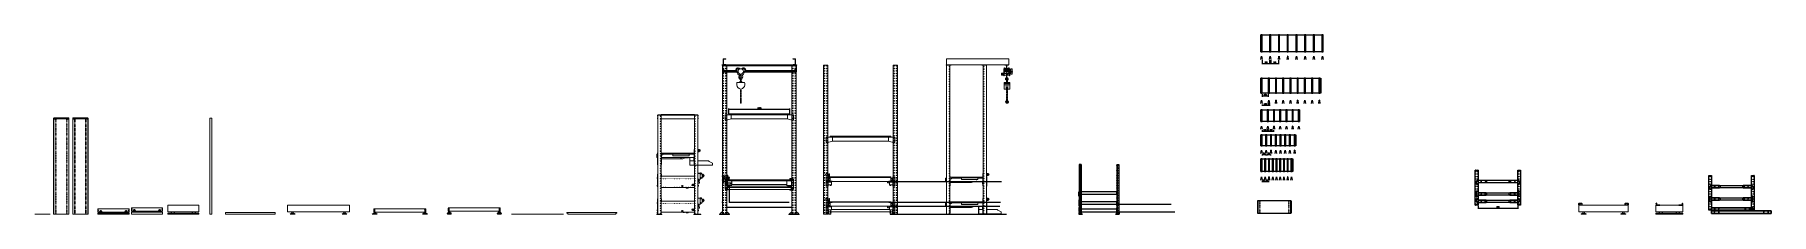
# Model space of a CAD drawing. Header units: millimetres. Extents: x -380 to 34475, y -4 to 3612.
import ezdxf

# ---------------------------------------------------------------- set-up
doc = ezdxf.new("R2010")
doc.units = ezdxf.units.MM
doc.header["$LTSCALE"] = 0.5
doc.linetypes.add('ACAD_ISO07W100', pattern=[0.12, 0, -0.12])
doc.layers.get('Defpoints').update_dxf_attribs({"color": 140})
doc.layers.add('Видимые тонкие (ГОСТ)', color=7, linetype='Continuous', lineweight=35)
doc.layers.add('Видимый контур (ГОСТ)', color=7, linetype='Continuous', lineweight=0)
doc.styles.add('Arch-Dim', font='romans.shx', dxfattribs={"width": 0.75})
doc.dimstyles.new('Annotative', dxfattribs={"dimscale": 100, "dimtxt": 2.5, "dimasz": 1.5, "dimexe": 1.5, "dimexo": 1.5, "dimgap": 0.8, "dimtad": 1, "dimdec": 0, "dimzin": 3, "dimdsep": 46, "dimtxsty": 'Arch-Dim', "dimblk": 'ARCHTICK', "dimcen": 2.5, "dimazin": 2, "dimtfac": 0.75, "dimtdec": 0, "dimtix": 1, "dimtmove": 2, "dimatfit": 3, "dimfxl": 1, "dimtolj": 1, "dimtzin": 0, "dimarcsym": 0})

msp = doc.modelspace()

# ---------------------------------------------------------------- blocks, each defined once
blk = doc.blocks.new('*U15')
at = {"layer": 'Видимый контур (ГОСТ)'}
for p, q in [((0, 28), (0, 2)), ((1, 2), (1, 28)), ((1, 10), (2, 10)), ((298, 30), (2, 30)), ((2, 29), (298, 29)), ((2, 28), (2, 29)), ((2, 10), (2, 28)), ((33, 10), (2, 10)), ((15, 1), (2, 1)), ((2, 0), (15, 0)), ((17, 8), (16, 8)), ((16, 8), (16, 2)), ((16, 4), (16, 4)), ((17, 2), (17, 8)), ((33, 22), (47, 22)), ((33, 22), (33, 21)), ((33, 20), (33, 21)), ((33, 21), (47, 21)), ((33, 11), (33, 20)), ((33, 9), (33, 11)), ((47, 9), (33, 9)), ((47, 22), (47, 21)), ((47, 21), (47, 20)), ((47, 20), (47, 11)), ((47, 9), (47, 11)), ((253, 10), (47, 10)), ((253, 22), (267, 22)), ((253, 22), (253, 21)), ((253, 20), (253, 21)), ((253, 21), (267, 21)), ((253, 11), (253, 20)), ((253, 9), (253, 11)), ((267, 9), (253, 9)), ((267, 22), (267, 21)), ((267, 21), (267, 20)), ((267, 20), (267, 11)), ((267, 9), (267, 11)), ((299, 10), (267, 10)), ((298, 10), (269, 10)), ((284, 8), (283, 8)), ((283, 8), (283, 2)), ((284, 2), (284, 8)), ((298, 1), (285, 1)), ((285, 0), (298, 0)), ((298, 29), (298, 28)), ((298, 28), (298, 10)), ((298, 10), (299, 10)), ((299, 28), (299, 2)), ((300, 2), (300, 28))]:
    blk.add_line(p, q, dxfattribs=at)
for centre, radius, start, end in [((2, 28), 1.6, 90, 180), ((2, 2), 1.6, 180, 270), ((2, 28), 0.8, 90, 180), ((2, 2), 0.8, 180, 270), ((15, 2), 1.6, 270, 0), ((15, 2), 0.8, 270, 0), ((285, 2), 1.6, 180, 270), ((285, 2), 0.8, 180, 270), ((298, 28), 1.6, 0, 90), ((298, 28), 0.8, 0, 90), ((298, 2), 1.6, 270, 0), ((298, 2), 0.8, 270, 0)]:
    blk.add_arc(centre, radius, start, end, dxfattribs=at)
blk = doc.blocks.new('*U27')
at = {"layer": 'Видимый контур (ГОСТ)'}
for p, q in [((0, 0), (0, 3)), ((0, 3), (312, 3)), ((312, 0), (0, 0)), ((312, 3), (312, 0))]:
    blk.add_line(p, q, dxfattribs=at)
blk = doc.blocks.new('*U32')
at = {"layer": 'Видимый контур (ГОСТ)'}
for p, q in [((36, 1927), (52, 1927)), ((36, 1923), (36, 1927)), ((52, 1923), (36, 1923)), ((36, 1902), (52, 1902)), ((36, 1898), (36, 1902)), ((52, 1898), (36, 1898)), ((36, 1877), (52, 1877)), ((36, 1873), (36, 1877)), ((52, 1873), (36, 1873)), ((36, 1852), (52, 1852)), ((36, 1848), (36, 1852)), ((52, 1848), (36, 1848)), ((36, 1827), (52, 1827)), ((36, 1823), (36, 1827)), ((52, 1823), (36, 1823)), ((36, 1802), (52, 1802)), ((36, 1798), (36, 1802)), ((52, 1798), (36, 1798)), ((36, 1777), (52, 1777)), ((36, 1773), (36, 1777)), ((52, 1773), (36, 1773)), ((36, 1752), (52, 1752)), ((36, 1748), (36, 1752)), ((52, 1748), (36, 1748)), ((52, 1927), (52, 1923)), ((52, 1902), (52, 1898)), ((52, 1877), (52, 1873)), ((52, 1852), (52, 1848)), ((52, 1827), (52, 1823)), ((52, 1802), (52, 1798)), ((52, 1777), (52, 1773)), ((52, 1752), (52, 1748)), ((256, 1927), (272, 1927)), ((256, 1923), (256, 1927)), ((272, 1923), (256, 1923)), ((256, 1902), (272, 1902)), ((256, 1898), (256, 1902)), ((272, 1898), (256, 1898)), ((256, 1877), (272, 1877)), ((256, 1873), (256, 1877)), ((272, 1873), (256, 1873)), ((256, 1852), (272, 1852)), ((256, 1848), (256, 1852)), ((272, 1848), (256, 1848)), ((256, 1827), (272, 1827)), ((256, 1823), (256, 1827)), ((272, 1823), (256, 1823)), ((256, 1802), (272, 1802)), ((256, 1798), (256, 1802)), ((272, 1798), (256, 1798)), ((256, 1777), (272, 1777)), ((256, 1773), (256, 1777)), ((272, 1773), (256, 1773)), ((256, 1752), (272, 1752)), ((256, 1748), (256, 1752)), ((272, 1748), (256, 1748)), ((272, 1927), (272, 1923)), ((272, 1902), (272, 1898)), ((272, 1877), (272, 1873)), ((272, 1852), (272, 1848)), ((272, 1827), (272, 1823)), ((272, 1802), (272, 1798)), ((272, 1777), (272, 1773)), ((272, 1752), (272, 1748)), ((36, 1727), (52, 1727)), ((36, 1723), (36, 1727)), ((52, 1723), (36, 1723)), ((36, 1702), (52, 1702)), ((36, 1698), (36, 1702)), ((52, 1698), (36, 1698)), ((36, 1677), (52, 1677)), ((36, 1673), (36, 1677)), ((52, 1673), (36, 1673)), ((36, 1652), (52, 1652)), ((36, 1648), (36, 1652)), ((52, 1648), (36, 1648)), ((36, 1627), (52, 1627)), ((36, 1623), (36, 1627)), ((52, 1623), (36, 1623)), ((36, 1602), (52, 1602)), ((36, 1598), (36, 1602)), ((52, 1598), (36, 1598)), ((36, 1577), (52, 1577)), ((36, 1573), (36, 1577)), ((52, 1573), (36, 1573)), ((36, 1552), (52, 1552)), ((36, 1548), (36, 1552)), ((52, 1548), (36, 1548)), ((36, 1527), (52, 1527)), ((36, 1523), (36, 1527)), ((52, 1523), (36, 1523)), ((36, 1502), (52, 1502)), ((36, 1498), (36, 1502)), ((52, 1498), (36, 1498)), ((36, 1477), (52, 1477)), ((36, 1473), (36, 1477)), ((52, 1473), (36, 1473)), ((36, 1452), (52, 1452)), ((36, 1448), (36, 1452)), ((52, 1448), (36, 1448)), ((36, 1427), (52, 1427)), ((36, 1423), (36, 1427)), ((52, 1423), (36, 1423)), ((36, 1402), (52, 1402)), ((36, 1398), (36, 1402)), ((52, 1398), (36, 1398)), ((52, 1727), (52, 1723)), ((52, 1702), (52, 1698)), ((52, 1677), (52, 1673)), ((52, 1652), (52, 1648)), ((52, 1627), (52, 1623)), ((52, 1602), (52, 1598)), ((52, 1577), (52, 1573)), ((52, 1552), (52, 1548)), ((52, 1527), (52, 1523)), ((52, 1502), (52, 1498)), ((52, 1477), (52, 1473)), ((52, 1452), (52, 1448)), ((52, 1427), (52, 1423)), ((52, 1402), (52, 1398)), ((256, 1727), (272, 1727)), ((256, 1723), (256, 1727)), ((272, 1723), (256, 1723)), ((256, 1702), (272, 1702)), ((256, 1698), (256, 1702)), ((272, 1698), (256, 1698)), ((256, 1677), (272, 1677)), ((256, 1673), (256, 1677)), ((272, 1673), (256, 1673)), ((256, 1652), (272, 1652)), ((256, 1648), (256, 1652)), ((272, 1648), (256, 1648)), ((256, 1627), (272, 1627)), ((256, 1623), (256, 1627)), ((272, 1623), (256, 1623)), ((256, 1602), (272, 1602)), ((256, 1598), (256, 1602)), ((272, 1598), (256, 1598)), ((256, 1577), (272, 1577)), ((256, 1573), (256, 1577)), ((272, 1573), (256, 1573)), ((256, 1552), (272, 1552)), ((256, 1548), (256, 1552)), ((272, 1548), (256, 1548)), ((256, 1527), (272, 1527)), ((256, 1523), (256, 1527)), ((272, 1523), (256, 1523)), ((256, 1502), (272, 1502)), ((256, 1498), (256, 1502)), ((272, 1498), (256, 1498)), ((256, 1477), (272, 1477)), ((256, 1473), (256, 1477)), ((272, 1473), (256, 1473)), ((256, 1452), (272, 1452)), ((256, 1448), (256, 1452)), ((272, 1448), (256, 1448)), ((256, 1427), (272, 1427)), ((256, 1423), (256, 1427)), ((272, 1423), (256, 1423)), ((256, 1402), (272, 1402)), ((256, 1398), (256, 1402)), ((272, 1398), (256, 1398)), ((272, 1727), (272, 1723)), ((272, 1702), (272, 1698)), ((272, 1677), (272, 1673)), ((272, 1652), (272, 1648)), ((272, 1627), (272, 1623)), ((272, 1602), (272, 1598)), ((272, 1577), (272, 1573)), ((272, 1552), (272, 1548)), ((272, 1527), (272, 1523)), ((272, 1502), (272, 1498)), ((272, 1477), (272, 1473)), ((272, 1452), (272, 1448)), ((272, 1427), (272, 1423)), ((272, 1402), (272, 1398)), ((36, 1377), (52, 1377)), ((36, 1373), (36, 1377)), ((52, 1373), (36, 1373)), ((36, 1352), (52, 1352)), ((36, 1348), (36, 1352)), ((52, 1348), (36, 1348)), ((36, 1327), (52, 1327)), ((36, 1323), (36, 1327)), ((52, 1323), (36, 1323)), ((36, 1302), (52, 1302)), ((36, 1298), (36, 1302)), ((52, 1298), (36, 1298)), ((36, 1277), (52, 1277)), ((36, 1273), (36, 1277)), ((52, 1273), (36, 1273)), ((36, 1252), (52, 1252)), ((36, 1248), (36, 1252)), ((52, 1248), (36, 1248)), ((36, 1227), (52, 1227)), ((36, 1223), (36, 1227)), ((52, 1223), (36, 1223)), ((36, 1202), (52, 1202)), ((36, 1198), (36, 1202)), ((52, 1198), (36, 1198)), ((36, 1177), (52, 1177)), ((36, 1173), (36, 1177)), ((52, 1173), (36, 1173)), ((36, 1152), (52, 1152)), ((36, 1148), (36, 1152)), ((52, 1148), (36, 1148)), ((36, 1127), (52, 1127)), ((36, 1123), (36, 1127)), ((52, 1123), (36, 1123)), ((36, 1102), (52, 1102)), ((36, 1098), (36, 1102)), ((52, 1098), (36, 1098)), ((36, 1077), (52, 1077)), ((36, 1073), (36, 1077)), ((52, 1073), (36, 1073)), ((36, 1052), (52, 1052)), ((36, 1048), (36, 1052)), ((52, 1048), (36, 1048)), ((52, 1377), (52, 1373)), ((52, 1352), (52, 1348)), ((52, 1327), (52, 1323)), ((52, 1302), (52, 1298)), ((52, 1277), (52, 1273)), ((52, 1252), (52, 1248)), ((52, 1227), (52, 1223)), ((52, 1202), (52, 1198)), ((52, 1177), (52, 1173)), ((52, 1152), (52, 1148)), ((52, 1127), (52, 1123)), ((52, 1102), (52, 1098)), ((52, 1077), (52, 1073)), ((52, 1052), (52, 1048)), ((256, 1377), (272, 1377)), ((256, 1373), (256, 1377)), ((272, 1373), (256, 1373)), ((256, 1352), (272, 1352)), ((256, 1348), (256, 1352)), ((272, 1348), (256, 1348)), ((256, 1327), (272, 1327)), ((256, 1323), (256, 1327)), ((272, 1323), (256, 1323)), ((256, 1302), (272, 1302)), ((256, 1298), (256, 1302)), ((272, 1298), (256, 1298)), ((256, 1277), (272, 1277)), ((256, 1273), (256, 1277)), ((272, 1273), (256, 1273)), ((256, 1252), (272, 1252)), ((256, 1248), (256, 1252)), ((272, 1248), (256, 1248)), ((256, 1227), (272, 1227)), ((256, 1223), (256, 1227)), ((272, 1223), (256, 1223)), ((256, 1202), (272, 1202)), ((256, 1198), (256, 1202)), ((272, 1198), (256, 1198)), ((256, 1177), (272, 1177)), ((256, 1173), (256, 1177)), ((272, 1173), (256, 1173)), ((256, 1152), (272, 1152)), ((256, 1148), (256, 1152)), ((272, 1148), (256, 1148)), ((256, 1127), (272, 1127)), ((256, 1123), (256, 1127)), ((272, 1123), (256, 1123)), ((256, 1102), (272, 1102)), ((256, 1098), (256, 1102)), ((272, 1098), (256, 1098)), ((256, 1077), (272, 1077)), ((256, 1073), (256, 1077)), ((272, 1073), (256, 1073)), ((256, 1052), (272, 1052)), ((256, 1048), (256, 1052)), ((272, 1048), (256, 1048)), ((272, 1377), (272, 1373)), ((272, 1352), (272, 1348)), ((272, 1327), (272, 1323)), ((272, 1302), (272, 1298)), ((272, 1277), (272, 1273)), ((272, 1252), (272, 1248)), ((272, 1227), (272, 1223)), ((272, 1202), (272, 1198)), ((272, 1177), (272, 1173)), ((272, 1152), (272, 1148)), ((272, 1127), (272, 1123)), ((272, 1102), (272, 1098)), ((272, 1077), (272, 1073)), ((272, 1052), (272, 1048)), ((36, 1027), (52, 1027)), ((36, 1023), (36, 1027)), ((52, 1023), (36, 1023)), ((36, 1002), (52, 1002)), ((36, 998), (36, 1002)), ((52, 998), (36, 998)), ((36, 977), (52, 977)), ((36, 973), (36, 977)), ((52, 973), (36, 973)), ((36, 952), (52, 952)), ((36, 948), (36, 952)), ((52, 948), (36, 948)), ((36, 927), (52, 927)), ((36, 923), (36, 927)), ((52, 923), (36, 923)), ((36, 902), (52, 902)), ((36, 898), (36, 902)), ((52, 898), (36, 898)), ((36, 877), (52, 877)), ((36, 873), (36, 877)), ((52, 873), (36, 873)), ((36, 852), (52, 852)), ((36, 848), (36, 852)), ((52, 848), (36, 848)), ((36, 827), (52, 827)), ((36, 823), (36, 827)), ((52, 823), (36, 823)), ((36, 802), (52, 802)), ((36, 798), (36, 802)), ((52, 798), (36, 798)), ((36, 777), (52, 777)), ((36, 773), (36, 777)), ((52, 773), (36, 773)), ((36, 752), (52, 752)), ((36, 748), (36, 752)), ((52, 748), (36, 748)), ((36, 727), (52, 727)), ((36, 723), (36, 727)), ((52, 723), (36, 723)), ((36, 702), (52, 702)), ((36, 698), (36, 702)), ((52, 698), (36, 698)), ((52, 1027), (52, 1023)), ((52, 1002), (52, 998)), ((52, 977), (52, 973)), ((52, 952), (52, 948)), ((52, 927), (52, 923)), ((52, 902), (52, 898)), ((52, 877), (52, 873)), ((52, 852), (52, 848)), ((52, 827), (52, 823)), ((52, 802), (52, 798)), ((52, 777), (52, 773)), ((52, 752), (52, 748)), ((52, 727), (52, 723)), ((52, 702), (52, 698)), ((256, 1027), (272, 1027)), ((256, 1023), (256, 1027)), ((272, 1023), (256, 1023)), ((256, 1002), (272, 1002)), ((256, 998), (256, 1002)), ((272, 998), (256, 998)), ((256, 977), (272, 977)), ((256, 973), (256, 977)), ((272, 973), (256, 973)), ((256, 952), (272, 952)), ((256, 948), (256, 952)), ((272, 948), (256, 948)), ((256, 927), (272, 927)), ((256, 923), (256, 927)), ((272, 923), (256, 923)), ((256, 902), (272, 902)), ((256, 898), (256, 902)), ((272, 898), (256, 898)), ((256, 877), (272, 877)), ((256, 873), (256, 877)), ((272, 873), (256, 873)), ((256, 852), (272, 852)), ((256, 848), (256, 852)), ((272, 848), (256, 848)), ((256, 827), (272, 827)), ((256, 823), (256, 827)), ((272, 823), (256, 823)), ((256, 802), (272, 802)), ((256, 798), (256, 802)), ((272, 798), (256, 798)), ((256, 777), (272, 777)), ((256, 773), (256, 777)), ((272, 773), (256, 773)), ((256, 752), (272, 752)), ((256, 748), (256, 752)), ((272, 748), (256, 748)), ((256, 727), (272, 727)), ((256, 723), (256, 727)), ((272, 723), (256, 723)), ((256, 702), (272, 702)), ((256, 698), (256, 702)), ((272, 698), (256, 698)), ((272, 1027), (272, 1023)), ((272, 1002), (272, 998)), ((272, 977), (272, 973)), ((272, 952), (272, 948)), ((272, 927), (272, 923)), ((272, 902), (272, 898)), ((272, 877), (272, 873)), ((272, 852), (272, 848)), ((272, 827), (272, 823)), ((272, 802), (272, 798)), ((272, 777), (272, 773)), ((272, 752), (272, 748)), ((272, 727), (272, 723)), ((272, 702), (272, 698)), ((36, 677), (52, 677)), ((36, 673), (36, 677)), ((52, 673), (36, 673)), ((36, 652), (52, 652)), ((36, 648), (36, 652)), ((52, 648), (36, 648)), ((36, 627), (52, 627)), ((36, 623), (36, 627)), ((52, 623), (36, 623)), ((36, 602), (52, 602)), ((36, 598), (36, 602)), ((52, 598), (36, 598)), ((36, 577), (52, 577)), ((36, 573), (36, 577)), ((52, 573), (36, 573)), ((36, 552), (52, 552)), ((36, 548), (36, 552)), ((52, 548), (36, 548)), ((36, 527), (52, 527)), ((36, 523), (36, 527)), ((52, 523), (36, 523)), ((36, 502), (52, 502)), ((36, 498), (36, 502)), ((52, 498), (36, 498)), ((36, 477), (52, 477)), ((36, 473), (36, 477)), ((52, 473), (36, 473)), ((36, 452), (52, 452)), ((36, 448), (36, 452)), ((52, 448), (36, 448)), ((36, 427), (52, 427)), ((36, 423), (36, 427)), ((52, 423), (36, 423)), ((36, 402), (52, 402)), ((36, 398), (36, 402)), ((52, 398), (36, 398)), ((36, 377), (52, 377)), ((36, 373), (36, 377)), ((52, 373), (36, 373)), ((36, 352), (52, 352)), ((36, 348), (36, 352)), ((52, 677), (52, 673)), ((52, 652), (52, 648)), ((52, 627), (52, 623)), ((52, 602), (52, 598)), ((52, 577), (52, 573)), ((52, 552), (52, 548)), ((52, 527), (52, 523)), ((52, 502), (52, 498)), ((52, 477), (52, 473)), ((52, 452), (52, 448)), ((52, 427), (52, 423)), ((52, 402), (52, 398)), ((52, 377), (52, 373)), ((52, 352), (52, 348)), ((256, 677), (272, 677)), ((256, 673), (256, 677)), ((272, 673), (256, 673)), ((256, 652), (272, 652)), ((256, 648), (256, 652)), ((272, 648), (256, 648)), ((256, 627), (272, 627)), ((256, 623), (256, 627)), ((272, 623), (256, 623)), ((256, 602), (272, 602)), ((256, 598), (256, 602)), ((272, 598), (256, 598)), ((256, 577), (272, 577)), ((256, 573), (256, 577)), ((272, 573), (256, 573)), ((256, 552), (272, 552)), ((256, 548), (256, 552)), ((272, 548), (256, 548)), ((256, 527), (272, 527)), ((256, 523), (256, 527)), ((272, 523), (256, 523)), ((256, 502), (272, 502)), ((256, 498), (256, 502)), ((272, 498), (256, 498)), ((256, 477), (272, 477)), ((256, 473), (256, 477)), ((272, 473), (256, 473)), ((256, 452), (272, 452)), ((256, 448), (256, 452)), ((272, 448), (256, 448)), ((256, 427), (272, 427)), ((256, 423), (256, 427)), ((272, 423), (256, 423)), ((256, 402), (272, 402)), ((256, 398), (256, 402)), ((272, 398), (256, 398)), ((256, 377), (272, 377)), ((256, 373), (256, 377)), ((272, 373), (256, 373)), ((256, 352), (272, 352)), ((256, 348), (256, 352)), ((272, 677), (272, 673)), ((272, 652), (272, 648)), ((272, 627), (272, 623)), ((272, 602), (272, 598)), ((272, 577), (272, 573)), ((272, 552), (272, 548)), ((272, 527), (272, 523)), ((272, 502), (272, 498)), ((272, 477), (272, 473)), ((272, 452), (272, 448)), ((272, 427), (272, 423)), ((272, 402), (272, 398)), ((272, 377), (272, 373)), ((272, 352), (272, 348)), ((52, 348), (36, 348)), ((36, 327), (52, 327)), ((36, 323), (36, 327)), ((52, 323), (36, 323)), ((36, 302), (52, 302)), ((36, 298), (36, 302)), ((52, 298), (36, 298)), ((36, 277), (52, 277)), ((36, 273), (36, 277)), ((52, 273), (36, 273)), ((36, 252), (52, 252)), ((36, 248), (36, 252)), ((52, 248), (36, 248)), ((36, 227), (52, 227)), ((36, 223), (36, 227)), ((52, 223), (36, 223)), ((36, 202), (52, 202)), ((36, 198), (36, 202)), ((52, 198), (36, 198)), ((36, 177), (52, 177)), ((36, 173), (36, 177)), ((52, 173), (36, 173)), ((36, 152), (52, 152)), ((36, 148), (36, 152)), ((52, 148), (36, 148)), ((36, 127), (52, 127)), ((36, 123), (36, 127)), ((52, 123), (36, 123)), ((36, 102), (52, 102)), ((36, 98), (36, 102)), ((52, 98), (36, 98)), ((36, 77), (52, 77)), ((36, 73), (36, 77)), ((52, 73), (36, 73)), ((36, 52), (52, 52)), ((36, 48), (36, 52)), ((52, 48), (36, 48)), ((36, 23), (36, 27)), ((36, 27), (52, 27)), ((52, 23), (36, 23)), ((52, 327), (52, 323)), ((52, 302), (52, 298)), ((52, 277), (52, 273)), ((52, 252), (52, 248)), ((52, 227), (52, 223)), ((52, 202), (52, 198)), ((52, 177), (52, 173)), ((52, 152), (52, 148)), ((52, 127), (52, 123)), ((52, 102), (52, 98)), ((52, 77), (52, 73)), ((52, 52), (52, 48)), ((52, 27), (52, 23)), ((272, 348), (256, 348)), ((256, 327), (272, 327)), ((256, 323), (256, 327)), ((272, 323), (256, 323)), ((256, 302), (272, 302)), ((256, 298), (256, 302)), ((272, 298), (256, 298)), ((256, 277), (272, 277)), ((256, 273), (256, 277)), ((272, 273), (256, 273)), ((256, 252), (272, 252)), ((256, 248), (256, 252)), ((272, 248), (256, 248)), ((256, 227), (272, 227)), ((256, 223), (256, 227)), ((272, 223), (256, 223)), ((256, 202), (272, 202)), ((256, 198), (256, 202)), ((272, 198), (256, 198)), ((256, 177), (272, 177)), ((256, 173), (256, 177)), ((272, 173), (256, 173)), ((256, 152), (272, 152)), ((256, 148), (256, 152)), ((272, 148), (256, 148)), ((256, 127), (272, 127)), ((256, 123), (256, 127)), ((272, 123), (256, 123)), ((256, 102), (272, 102)), ((256, 98), (256, 102)), ((272, 98), (256, 98)), ((256, 77), (272, 77)), ((256, 73), (256, 77)), ((272, 73), (256, 73)), ((256, 52), (272, 52)), ((256, 48), (256, 52)), ((272, 48), (256, 48)), ((256, 23), (256, 27)), ((256, 27), (272, 27)), ((272, 23), (256, 23)), ((272, 327), (272, 323)), ((272, 302), (272, 298)), ((272, 277), (272, 273)), ((272, 252), (272, 248)), ((272, 227), (272, 223)), ((272, 202), (272, 198)), ((272, 177), (272, 173)), ((272, 152), (272, 148)), ((272, 127), (272, 123)), ((272, 102), (272, 98)), ((272, 77), (272, 73)), ((272, 52), (272, 48)), ((272, 27), (272, 23))]:
    blk.add_line(p, q, dxfattribs=at)
for points in [[(0, 0), (2, 0), (2, 1932), (0, 1932)], [(2, 0), (306, 0), (306, 1932), (2, 1932)], [(308, 0), (306, 0), (306, 1932), (308, 1932)]]:
    blk.add_lwpolyline(points, close=True, dxfattribs=at)
blk = doc.blocks.new('*U31')
at = {"layer": 'Видимый контур (ГОСТ)'}
for p, q in [((35, 1940), (52, 1940)), ((35, 1936), (35, 1940)), ((52, 1936), (35, 1936)), ((35, 1927), (52, 1927)), ((35, 1923), (35, 1927)), ((52, 1923), (35, 1923)), ((35, 1914), (52, 1914)), ((35, 1910), (35, 1914)), ((52, 1910), (35, 1910)), ((35, 1902), (52, 1902)), ((35, 1898), (35, 1902)), ((52, 1898), (35, 1898)), ((35, 1890), (52, 1890)), ((35, 1886), (35, 1890)), ((52, 1886), (35, 1886)), ((35, 1877), (52, 1877)), ((35, 1873), (35, 1877)), ((52, 1873), (35, 1873)), ((35, 1864), (52, 1864)), ((35, 1860), (35, 1864)), ((52, 1860), (35, 1860)), ((35, 1852), (52, 1852)), ((35, 1848), (35, 1852)), ((52, 1848), (35, 1848)), ((35, 1840), (52, 1840)), ((35, 1836), (35, 1840)), ((52, 1836), (35, 1836)), ((35, 1827), (52, 1827)), ((35, 1823), (35, 1827)), ((52, 1823), (35, 1823)), ((35, 1814), (52, 1814)), ((35, 1810), (35, 1814)), ((52, 1810), (35, 1810)), ((35, 1802), (52, 1802)), ((35, 1798), (35, 1802)), ((52, 1798), (35, 1798)), ((35, 1790), (52, 1790)), ((35, 1786), (35, 1790)), ((52, 1786), (35, 1786)), ((35, 1777), (52, 1777)), ((35, 1773), (35, 1777)), ((52, 1773), (35, 1773)), ((35, 1764), (52, 1764)), ((35, 1760), (35, 1764)), ((52, 1760), (35, 1760)), ((35, 1752), (52, 1752)), ((35, 1748), (35, 1752)), ((52, 1748), (35, 1748)), ((52, 1940), (52, 1936)), ((52, 1927), (52, 1923)), ((52, 1914), (52, 1910)), ((52, 1902), (52, 1898)), ((52, 1890), (52, 1886)), ((52, 1877), (52, 1873)), ((52, 1864), (52, 1860)), ((52, 1852), (52, 1848)), ((52, 1840), (52, 1836)), ((52, 1827), (52, 1823)), ((52, 1814), (52, 1810)), ((52, 1802), (52, 1798)), ((52, 1790), (52, 1786)), ((52, 1777), (52, 1773)), ((52, 1764), (52, 1760)), ((52, 1752), (52, 1748)), ((256, 1940), (272, 1940)), ((256, 1936), (256, 1940)), ((272, 1936), (256, 1936)), ((256, 1927), (272, 1927)), ((256, 1923), (256, 1927)), ((272, 1923), (256, 1923)), ((256, 1914), (272, 1914)), ((256, 1910), (256, 1914)), ((272, 1910), (256, 1910)), ((256, 1902), (272, 1902)), ((256, 1898), (256, 1902)), ((272, 1898), (256, 1898)), ((256, 1890), (272, 1890)), ((256, 1886), (256, 1890)), ((272, 1886), (256, 1886)), ((256, 1877), (272, 1877)), ((256, 1873), (256, 1877)), ((272, 1873), (256, 1873)), ((256, 1864), (272, 1864)), ((256, 1860), (256, 1864)), ((272, 1860), (256, 1860)), ((256, 1852), (272, 1852)), ((256, 1848), (256, 1852)), ((272, 1848), (256, 1848)), ((256, 1840), (272, 1840)), ((256, 1836), (256, 1840)), ((272, 1836), (256, 1836)), ((256, 1827), (272, 1827)), ((256, 1823), (256, 1827)), ((272, 1823), (256, 1823)), ((256, 1814), (272, 1814)), ((256, 1810), (256, 1814)), ((272, 1810), (256, 1810)), ((256, 1802), (272, 1802)), ((256, 1798), (256, 1802)), ((272, 1798), (256, 1798)), ((256, 1790), (272, 1790)), ((256, 1786), (256, 1790)), ((272, 1786), (256, 1786)), ((256, 1777), (272, 1777)), ((256, 1773), (256, 1777)), ((272, 1773), (256, 1773)), ((256, 1764), (272, 1764)), ((256, 1760), (256, 1764)), ((272, 1760), (256, 1760)), ((256, 1752), (272, 1752)), ((256, 1748), (256, 1752)), ((272, 1748), (256, 1748)), ((272, 1940), (272, 1936)), ((272, 1927), (272, 1923)), ((272, 1914), (272, 1910)), ((272, 1902), (272, 1898)), ((272, 1890), (272, 1886)), ((272, 1877), (272, 1873)), ((272, 1864), (272, 1860)), ((272, 1852), (272, 1848)), ((272, 1840), (272, 1836)), ((272, 1827), (272, 1823)), ((272, 1814), (272, 1810)), ((272, 1802), (272, 1798)), ((272, 1790), (272, 1786)), ((272, 1777), (272, 1773)), ((272, 1764), (272, 1760)), ((272, 1752), (272, 1748)), ((35, 1740), (52, 1740)), ((35, 1736), (35, 1740)), ((52, 1736), (35, 1736)), ((35, 1727), (52, 1727)), ((35, 1723), (35, 1727)), ((52, 1723), (35, 1723)), ((35, 1714), (52, 1714)), ((35, 1710), (35, 1714)), ((52, 1710), (35, 1710)), ((35, 1702), (52, 1702)), ((35, 1698), (35, 1702)), ((52, 1698), (35, 1698)), ((35, 1690), (52, 1690)), ((35, 1686), (35, 1690)), ((52, 1686), (35, 1686)), ((35, 1677), (52, 1677)), ((35, 1673), (35, 1677)), ((52, 1673), (35, 1673)), ((35, 1664), (52, 1664)), ((35, 1660), (35, 1664)), ((52, 1660), (35, 1660)), ((35, 1652), (52, 1652)), ((35, 1648), (35, 1652)), ((52, 1648), (35, 1648)), ((35, 1640), (52, 1640)), ((35, 1636), (35, 1640)), ((52, 1636), (35, 1636)), ((35, 1627), (52, 1627)), ((35, 1623), (35, 1627)), ((52, 1623), (35, 1623)), ((35, 1614), (52, 1614)), ((35, 1610), (35, 1614)), ((52, 1610), (35, 1610)), ((35, 1602), (52, 1602)), ((35, 1598), (35, 1602)), ((52, 1598), (35, 1598)), ((35, 1590), (52, 1590)), ((35, 1586), (35, 1590)), ((52, 1586), (35, 1586)), ((35, 1577), (52, 1577)), ((35, 1573), (35, 1577)), ((52, 1573), (35, 1573)), ((35, 1564), (52, 1564)), ((35, 1560), (35, 1564)), ((52, 1560), (35, 1560)), ((35, 1552), (52, 1552)), ((35, 1548), (35, 1552)), ((52, 1548), (35, 1548)), ((35, 1540), (52, 1540)), ((35, 1536), (35, 1540)), ((52, 1536), (35, 1536)), ((35, 1527), (52, 1527)), ((35, 1523), (35, 1527)), ((52, 1523), (35, 1523)), ((35, 1514), (52, 1514)), ((35, 1510), (35, 1514)), ((52, 1510), (35, 1510)), ((35, 1502), (52, 1502)), ((35, 1498), (35, 1502)), ((52, 1498), (35, 1498)), ((35, 1490), (52, 1490)), ((35, 1486), (35, 1490)), ((52, 1486), (35, 1486)), ((35, 1477), (52, 1477)), ((35, 1473), (35, 1477)), ((52, 1473), (35, 1473)), ((35, 1464), (52, 1464)), ((35, 1460), (35, 1464)), ((52, 1460), (35, 1460)), ((35, 1452), (52, 1452)), ((35, 1448), (35, 1452)), ((52, 1448), (35, 1448)), ((35, 1440), (52, 1440)), ((35, 1436), (35, 1440)), ((52, 1436), (35, 1436)), ((35, 1427), (52, 1427)), ((35, 1423), (35, 1427)), ((52, 1423), (35, 1423)), ((35, 1414), (52, 1414)), ((35, 1410), (35, 1414)), ((52, 1410), (35, 1410)), ((35, 1402), (52, 1402)), ((35, 1398), (35, 1402)), ((52, 1398), (35, 1398)), ((52, 1740), (52, 1736)), ((52, 1727), (52, 1723)), ((52, 1714), (52, 1710)), ((52, 1702), (52, 1698)), ((52, 1690), (52, 1686)), ((52, 1677), (52, 1673)), ((52, 1664), (52, 1660)), ((52, 1652), (52, 1648)), ((52, 1640), (52, 1636)), ((52, 1627), (52, 1623)), ((52, 1614), (52, 1610)), ((52, 1602), (52, 1598)), ((52, 1590), (52, 1586)), ((52, 1577), (52, 1573)), ((52, 1564), (52, 1560)), ((52, 1552), (52, 1548)), ((52, 1540), (52, 1536)), ((52, 1527), (52, 1523)), ((52, 1514), (52, 1510)), ((52, 1502), (52, 1498)), ((52, 1490), (52, 1486)), ((52, 1477), (52, 1473)), ((52, 1464), (52, 1460)), ((52, 1452), (52, 1448)), ((52, 1440), (52, 1436)), ((52, 1427), (52, 1423)), ((52, 1414), (52, 1410)), ((52, 1402), (52, 1398)), ((256, 1740), (272, 1740)), ((256, 1736), (256, 1740)), ((272, 1736), (256, 1736)), ((256, 1727), (272, 1727)), ((256, 1723), (256, 1727)), ((272, 1723), (256, 1723)), ((256, 1714), (272, 1714)), ((256, 1710), (256, 1714)), ((272, 1710), (256, 1710)), ((256, 1702), (272, 1702)), ((256, 1698), (256, 1702)), ((272, 1698), (256, 1698)), ((256, 1690), (272, 1690)), ((256, 1686), (256, 1690)), ((272, 1686), (256, 1686)), ((256, 1677), (272, 1677)), ((256, 1673), (256, 1677)), ((272, 1673), (256, 1673)), ((256, 1664), (272, 1664)), ((256, 1660), (256, 1664)), ((272, 1660), (256, 1660)), ((256, 1652), (272, 1652)), ((256, 1648), (256, 1652)), ((272, 1648), (256, 1648)), ((256, 1640), (272, 1640)), ((256, 1636), (256, 1640)), ((272, 1636), (256, 1636)), ((256, 1627), (272, 1627)), ((256, 1623), (256, 1627)), ((272, 1623), (256, 1623)), ((256, 1614), (272, 1614)), ((256, 1610), (256, 1614)), ((272, 1610), (256, 1610)), ((256, 1602), (272, 1602)), ((256, 1598), (256, 1602)), ((272, 1598), (256, 1598)), ((256, 1590), (272, 1590)), ((256, 1586), (256, 1590)), ((272, 1586), (256, 1586)), ((256, 1577), (272, 1577)), ((256, 1573), (256, 1577)), ((272, 1573), (256, 1573)), ((256, 1564), (272, 1564)), ((256, 1560), (256, 1564)), ((272, 1560), (256, 1560)), ((256, 1552), (272, 1552)), ((256, 1548), (256, 1552)), ((272, 1548), (256, 1548)), ((256, 1540), (272, 1540)), ((256, 1536), (256, 1540)), ((272, 1536), (256, 1536)), ((256, 1527), (272, 1527)), ((256, 1523), (256, 1527)), ((272, 1523), (256, 1523)), ((256, 1514), (272, 1514)), ((256, 1510), (256, 1514)), ((272, 1510), (256, 1510)), ((256, 1502), (272, 1502)), ((256, 1498), (256, 1502)), ((272, 1498), (256, 1498)), ((256, 1490), (272, 1490)), ((256, 1486), (256, 1490)), ((272, 1486), (256, 1486)), ((256, 1477), (272, 1477)), ((256, 1473), (256, 1477)), ((272, 1473), (256, 1473)), ((256, 1464), (272, 1464)), ((256, 1460), (256, 1464)), ((272, 1460), (256, 1460)), ((256, 1452), (272, 1452)), ((256, 1448), (256, 1452)), ((272, 1448), (256, 1448)), ((256, 1440), (272, 1440)), ((256, 1436), (256, 1440)), ((272, 1436), (256, 1436)), ((256, 1427), (272, 1427)), ((256, 1423), (256, 1427)), ((272, 1423), (256, 1423)), ((256, 1414), (272, 1414)), ((256, 1410), (256, 1414)), ((272, 1410), (256, 1410)), ((256, 1402), (272, 1402)), ((256, 1398), (256, 1402)), ((272, 1398), (256, 1398)), ((272, 1740), (272, 1736)), ((272, 1727), (272, 1723)), ((272, 1714), (272, 1710)), ((272, 1702), (272, 1698)), ((272, 1690), (272, 1686)), ((272, 1677), (272, 1673)), ((272, 1664), (272, 1660)), ((272, 1652), (272, 1648)), ((272, 1640), (272, 1636)), ((272, 1627), (272, 1623)), ((272, 1614), (272, 1610)), ((272, 1602), (272, 1598)), ((272, 1590), (272, 1586)), ((272, 1577), (272, 1573)), ((272, 1564), (272, 1560)), ((272, 1552), (272, 1548)), ((272, 1540), (272, 1536)), ((272, 1527), (272, 1523)), ((272, 1514), (272, 1510)), ((272, 1502), (272, 1498)), ((272, 1490), (272, 1486)), ((272, 1477), (272, 1473)), ((272, 1464), (272, 1460)), ((272, 1452), (272, 1448)), ((272, 1440), (272, 1436)), ((272, 1427), (272, 1423)), ((272, 1414), (272, 1410)), ((272, 1402), (272, 1398)), ((35, 1390), (52, 1390)), ((35, 1386), (35, 1390)), ((52, 1386), (35, 1386)), ((35, 1377), (52, 1377)), ((35, 1373), (35, 1377)), ((52, 1373), (35, 1373)), ((35, 1364), (52, 1364)), ((35, 1360), (35, 1364)), ((52, 1360), (35, 1360)), ((35, 1352), (52, 1352)), ((35, 1348), (35, 1352)), ((52, 1348), (35, 1348)), ((35, 1340), (52, 1340)), ((35, 1336), (35, 1340)), ((52, 1336), (35, 1336)), ((35, 1327), (52, 1327)), ((35, 1323), (35, 1327)), ((52, 1323), (35, 1323)), ((35, 1314), (52, 1314)), ((35, 1310), (35, 1314)), ((52, 1310), (35, 1310)), ((35, 1302), (52, 1302)), ((35, 1298), (35, 1302)), ((52, 1298), (35, 1298)), ((35, 1290), (52, 1290)), ((35, 1286), (35, 1290)), ((52, 1286), (35, 1286)), ((35, 1277), (52, 1277)), ((35, 1273), (35, 1277)), ((52, 1273), (35, 1273)), ((35, 1264), (52, 1264)), ((35, 1260), (35, 1264)), ((52, 1260), (35, 1260)), ((35, 1252), (52, 1252)), ((35, 1248), (35, 1252)), ((52, 1248), (35, 1248)), ((35, 1240), (52, 1240)), ((35, 1236), (35, 1240)), ((52, 1236), (35, 1236)), ((35, 1227), (52, 1227)), ((35, 1223), (35, 1227)), ((52, 1223), (35, 1223)), ((35, 1214), (52, 1214)), ((35, 1210), (35, 1214)), ((52, 1210), (35, 1210)), ((35, 1202), (52, 1202)), ((35, 1198), (35, 1202)), ((52, 1198), (35, 1198)), ((35, 1190), (52, 1190)), ((35, 1186), (35, 1190)), ((52, 1186), (35, 1186)), ((35, 1177), (52, 1177)), ((35, 1173), (35, 1177)), ((52, 1173), (35, 1173)), ((35, 1164), (52, 1164)), ((35, 1160), (35, 1164)), ((52, 1160), (35, 1160)), ((35, 1152), (52, 1152)), ((35, 1148), (35, 1152)), ((52, 1148), (35, 1148)), ((35, 1140), (52, 1140)), ((35, 1136), (35, 1140)), ((52, 1136), (35, 1136)), ((35, 1127), (52, 1127)), ((35, 1123), (35, 1127)), ((52, 1123), (35, 1123)), ((35, 1114), (52, 1114)), ((35, 1110), (35, 1114)), ((52, 1110), (35, 1110)), ((35, 1102), (52, 1102)), ((35, 1098), (35, 1102)), ((52, 1098), (35, 1098)), ((35, 1090), (52, 1090)), ((35, 1086), (35, 1090)), ((52, 1086), (35, 1086)), ((35, 1077), (52, 1077)), ((35, 1073), (35, 1077)), ((52, 1073), (35, 1073)), ((35, 1064), (52, 1064)), ((35, 1060), (35, 1064)), ((52, 1060), (35, 1060)), ((35, 1052), (52, 1052)), ((35, 1048), (35, 1052)), ((52, 1048), (35, 1048)), ((52, 1390), (52, 1386)), ((52, 1377), (52, 1373)), ((52, 1364), (52, 1360)), ((52, 1352), (52, 1348)), ((52, 1340), (52, 1336)), ((52, 1327), (52, 1323)), ((52, 1314), (52, 1310)), ((52, 1302), (52, 1298)), ((52, 1290), (52, 1286)), ((52, 1277), (52, 1273)), ((52, 1264), (52, 1260)), ((52, 1252), (52, 1248)), ((52, 1240), (52, 1236)), ((52, 1227), (52, 1223)), ((52, 1214), (52, 1210)), ((52, 1202), (52, 1198)), ((52, 1190), (52, 1186)), ((52, 1177), (52, 1173)), ((52, 1164), (52, 1160)), ((52, 1152), (52, 1148)), ((52, 1140), (52, 1136)), ((52, 1127), (52, 1123)), ((52, 1114), (52, 1110)), ((52, 1102), (52, 1098)), ((52, 1090), (52, 1086)), ((52, 1077), (52, 1073)), ((52, 1064), (52, 1060)), ((52, 1052), (52, 1048)), ((256, 1390), (272, 1390)), ((256, 1386), (256, 1390)), ((272, 1386), (256, 1386)), ((256, 1377), (272, 1377)), ((256, 1373), (256, 1377)), ((272, 1373), (256, 1373)), ((256, 1364), (272, 1364)), ((256, 1360), (256, 1364)), ((272, 1360), (256, 1360)), ((256, 1352), (272, 1352)), ((256, 1348), (256, 1352)), ((272, 1348), (256, 1348)), ((256, 1340), (272, 1340)), ((256, 1336), (256, 1340)), ((272, 1336), (256, 1336)), ((256, 1327), (272, 1327)), ((256, 1323), (256, 1327)), ((272, 1323), (256, 1323)), ((256, 1314), (272, 1314)), ((256, 1310), (256, 1314)), ((272, 1310), (256, 1310)), ((256, 1302), (272, 1302)), ((256, 1298), (256, 1302)), ((272, 1298), (256, 1298)), ((256, 1290), (272, 1290)), ((256, 1286), (256, 1290)), ((272, 1286), (256, 1286)), ((256, 1277), (272, 1277)), ((256, 1273), (256, 1277)), ((272, 1273), (256, 1273)), ((256, 1264), (272, 1264)), ((256, 1260), (256, 1264)), ((272, 1260), (256, 1260)), ((256, 1252), (272, 1252)), ((256, 1248), (256, 1252)), ((272, 1248), (256, 1248)), ((256, 1240), (272, 1240)), ((256, 1236), (256, 1240)), ((272, 1236), (256, 1236)), ((256, 1227), (272, 1227)), ((256, 1223), (256, 1227)), ((272, 1223), (256, 1223)), ((256, 1214), (272, 1214)), ((256, 1210), (256, 1214)), ((272, 1210), (256, 1210)), ((256, 1202), (272, 1202)), ((256, 1198), (256, 1202)), ((272, 1198), (256, 1198)), ((256, 1190), (272, 1190)), ((256, 1186), (256, 1190)), ((272, 1186), (256, 1186)), ((256, 1177), (272, 1177)), ((256, 1173), (256, 1177)), ((272, 1173), (256, 1173)), ((256, 1164), (272, 1164)), ((256, 1160), (256, 1164)), ((272, 1160), (256, 1160)), ((256, 1152), (272, 1152)), ((256, 1148), (256, 1152)), ((272, 1148), (256, 1148)), ((256, 1140), (272, 1140)), ((256, 1136), (256, 1140)), ((272, 1136), (256, 1136)), ((256, 1127), (272, 1127)), ((256, 1123), (256, 1127)), ((272, 1123), (256, 1123)), ((256, 1114), (272, 1114)), ((256, 1110), (256, 1114)), ((272, 1110), (256, 1110)), ((256, 1102), (272, 1102)), ((256, 1098), (256, 1102)), ((272, 1098), (256, 1098)), ((256, 1090), (272, 1090)), ((256, 1086), (256, 1090)), ((272, 1086), (256, 1086)), ((256, 1077), (272, 1077)), ((256, 1073), (256, 1077)), ((272, 1073), (256, 1073)), ((256, 1064), (272, 1064)), ((256, 1060), (256, 1064)), ((272, 1060), (256, 1060)), ((256, 1052), (272, 1052)), ((256, 1048), (256, 1052)), ((272, 1048), (256, 1048)), ((272, 1390), (272, 1386)), ((272, 1377), (272, 1373)), ((272, 1364), (272, 1360)), ((272, 1352), (272, 1348)), ((272, 1340), (272, 1336)), ((272, 1327), (272, 1323)), ((272, 1314), (272, 1310)), ((272, 1302), (272, 1298)), ((272, 1290), (272, 1286)), ((272, 1277), (272, 1273)), ((272, 1264), (272, 1260)), ((272, 1252), (272, 1248)), ((272, 1240), (272, 1236)), ((272, 1227), (272, 1223)), ((272, 1214), (272, 1210)), ((272, 1202), (272, 1198)), ((272, 1190), (272, 1186)), ((272, 1177), (272, 1173)), ((272, 1164), (272, 1160)), ((272, 1152), (272, 1148)), ((272, 1140), (272, 1136)), ((272, 1127), (272, 1123)), ((272, 1114), (272, 1110)), ((272, 1102), (272, 1098)), ((272, 1090), (272, 1086)), ((272, 1077), (272, 1073)), ((272, 1064), (272, 1060)), ((272, 1052), (272, 1048)), ((35, 1040), (52, 1040)), ((35, 1036), (35, 1040)), ((52, 1036), (35, 1036)), ((35, 1027), (52, 1027)), ((35, 1023), (35, 1027)), ((52, 1023), (35, 1023)), ((35, 1014), (52, 1014)), ((35, 1010), (35, 1014)), ((52, 1010), (35, 1010)), ((35, 1002), (52, 1002)), ((35, 998), (35, 1002)), ((52, 998), (35, 998)), ((35, 989), (52, 989)), ((35, 985), (35, 989)), ((52, 985), (35, 985)), ((35, 977), (52, 977)), ((35, 973), (35, 977)), ((52, 973), (35, 973)), ((35, 964), (52, 964)), ((35, 960), (35, 964)), ((52, 960), (35, 960)), ((35, 952), (52, 952)), ((35, 948), (35, 952)), ((52, 948), (35, 948)), ((35, 939), (52, 939)), ((35, 935), (35, 939)), ((52, 935), (35, 935)), ((35, 927), (52, 927)), ((35, 923), (35, 927)), ((52, 923), (35, 923)), ((35, 914), (52, 914)), ((35, 910), (35, 914)), ((52, 910), (35, 910)), ((35, 902), (52, 902)), ((35, 898), (35, 902)), ((52, 898), (35, 898)), ((35, 889), (52, 889)), ((35, 885), (35, 889)), ((52, 885), (35, 885)), ((35, 877), (52, 877)), ((35, 873), (35, 877)), ((52, 873), (35, 873)), ((35, 864), (52, 864)), ((35, 860), (35, 864)), ((52, 860), (35, 860)), ((35, 852), (52, 852)), ((35, 848), (35, 852)), ((52, 848), (35, 848)), ((35, 839), (52, 839)), ((35, 835), (35, 839)), ((52, 835), (35, 835)), ((35, 827), (52, 827)), ((35, 823), (35, 827)), ((52, 823), (35, 823)), ((35, 814), (52, 814)), ((35, 810), (35, 814)), ((52, 810), (35, 810)), ((35, 802), (52, 802)), ((35, 798), (35, 802)), ((52, 798), (35, 798)), ((35, 789), (52, 789)), ((35, 785), (35, 789)), ((52, 785), (35, 785)), ((35, 777), (52, 777)), ((35, 773), (35, 777)), ((52, 773), (35, 773)), ((35, 764), (52, 764)), ((35, 760), (35, 764)), ((52, 760), (35, 760)), ((35, 752), (52, 752)), ((35, 748), (35, 752)), ((52, 748), (35, 748)), ((35, 739), (52, 739)), ((35, 735), (35, 739)), ((52, 735), (35, 735)), ((35, 727), (52, 727)), ((35, 723), (35, 727)), ((52, 723), (35, 723)), ((35, 714), (52, 714)), ((35, 710), (35, 714)), ((52, 710), (35, 710)), ((35, 702), (52, 702)), ((35, 698), (35, 702)), ((52, 698), (35, 698)), ((52, 1040), (52, 1036)), ((52, 1027), (52, 1023)), ((52, 1014), (52, 1010)), ((52, 1002), (52, 998)), ((52, 989), (52, 985)), ((52, 977), (52, 973)), ((52, 964), (52, 960)), ((52, 952), (52, 948)), ((52, 939), (52, 935)), ((52, 927), (52, 923)), ((52, 914), (52, 910)), ((52, 902), (52, 898)), ((52, 889), (52, 885)), ((52, 877), (52, 873)), ((52, 864), (52, 860)), ((52, 852), (52, 848)), ((52, 839), (52, 835)), ((52, 827), (52, 823)), ((52, 814), (52, 810)), ((52, 802), (52, 798)), ((52, 789), (52, 785)), ((52, 777), (52, 773)), ((52, 764), (52, 760)), ((52, 752), (52, 748)), ((52, 739), (52, 735)), ((52, 727), (52, 723)), ((52, 714), (52, 710)), ((52, 702), (52, 698)), ((256, 1040), (272, 1040)), ((256, 1036), (256, 1040)), ((272, 1036), (256, 1036)), ((256, 1027), (272, 1027)), ((256, 1023), (256, 1027)), ((272, 1023), (256, 1023)), ((256, 1014), (272, 1014)), ((256, 1010), (256, 1014)), ((272, 1010), (256, 1010)), ((256, 1002), (272, 1002)), ((256, 998), (256, 1002)), ((272, 998), (256, 998)), ((256, 989), (272, 989)), ((256, 985), (256, 989)), ((272, 985), (256, 985)), ((256, 977), (272, 977)), ((256, 973), (256, 977)), ((272, 973), (256, 973)), ((256, 964), (272, 964)), ((256, 960), (256, 964)), ((272, 960), (256, 960)), ((256, 952), (272, 952)), ((256, 948), (256, 952)), ((272, 948), (256, 948)), ((256, 939), (272, 939)), ((256, 935), (256, 939)), ((272, 935), (256, 935)), ((256, 927), (272, 927)), ((256, 923), (256, 927)), ((272, 923), (256, 923)), ((256, 914), (272, 914)), ((256, 910), (256, 914)), ((272, 910), (256, 910)), ((256, 902), (272, 902)), ((256, 898), (256, 902)), ((272, 898), (256, 898)), ((256, 889), (272, 889)), ((256, 885), (256, 889)), ((272, 885), (256, 885)), ((256, 877), (272, 877)), ((256, 873), (256, 877)), ((272, 873), (256, 873)), ((256, 864), (272, 864)), ((256, 860), (256, 864)), ((272, 860), (256, 860)), ((256, 852), (272, 852)), ((256, 848), (256, 852)), ((272, 848), (256, 848)), ((256, 839), (272, 839)), ((256, 835), (256, 839)), ((272, 835), (256, 835)), ((256, 827), (272, 827)), ((256, 823), (256, 827)), ((272, 823), (256, 823)), ((256, 814), (272, 814)), ((256, 810), (256, 814)), ((272, 810), (256, 810)), ((256, 802), (272, 802)), ((256, 798), (256, 802)), ((272, 798), (256, 798)), ((256, 789), (272, 789)), ((256, 785), (256, 789)), ((272, 785), (256, 785)), ((256, 777), (272, 777)), ((256, 773), (256, 777)), ((272, 773), (256, 773)), ((256, 764), (272, 764)), ((256, 760), (256, 764)), ((272, 760), (256, 760)), ((256, 752), (272, 752)), ((256, 748), (256, 752)), ((272, 748), (256, 748)), ((256, 739), (272, 739)), ((256, 735), (256, 739)), ((272, 735), (256, 735)), ((256, 727), (272, 727)), ((256, 723), (256, 727)), ((272, 723), (256, 723)), ((256, 714), (272, 714)), ((256, 710), (256, 714)), ((272, 710), (256, 710)), ((256, 702), (272, 702)), ((256, 698), (256, 702)), ((272, 698), (256, 698)), ((272, 1040), (272, 1036)), ((272, 1027), (272, 1023)), ((272, 1014), (272, 1010)), ((272, 1002), (272, 998)), ((272, 989), (272, 985)), ((272, 977), (272, 973)), ((272, 964), (272, 960)), ((272, 952), (272, 948)), ((272, 939), (272, 935)), ((272, 927), (272, 923)), ((272, 914), (272, 910)), ((272, 902), (272, 898)), ((272, 889), (272, 885)), ((272, 877), (272, 873)), ((272, 864), (272, 860)), ((272, 852), (272, 848)), ((272, 839), (272, 835)), ((272, 827), (272, 823)), ((272, 814), (272, 810)), ((272, 802), (272, 798)), ((272, 789), (272, 785)), ((272, 777), (272, 773)), ((272, 764), (272, 760)), ((272, 752), (272, 748)), ((272, 739), (272, 735)), ((272, 727), (272, 723)), ((272, 714), (272, 710)), ((272, 702), (272, 698)), ((35, 689), (52, 689)), ((35, 685), (35, 689)), ((52, 685), (35, 685)), ((35, 677), (52, 677)), ((35, 673), (35, 677)), ((52, 673), (35, 673)), ((35, 664), (52, 664)), ((35, 660), (35, 664)), ((52, 660), (35, 660)), ((35, 652), (52, 652)), ((35, 648), (35, 652)), ((52, 648), (35, 648)), ((35, 639), (52, 639)), ((35, 635), (35, 639)), ((52, 635), (35, 635)), ((35, 627), (52, 627)), ((35, 623), (35, 627)), ((52, 623), (35, 623)), ((35, 614), (52, 614)), ((35, 610), (35, 614)), ((52, 610), (35, 610)), ((35, 602), (52, 602)), ((35, 598), (35, 602)), ((52, 598), (35, 598)), ((35, 589), (52, 589)), ((35, 585), (35, 589)), ((52, 585), (35, 585)), ((35, 577), (52, 577)), ((35, 573), (35, 577)), ((52, 573), (35, 573)), ((35, 564), (52, 564)), ((35, 560), (35, 564)), ((52, 560), (35, 560)), ((35, 552), (52, 552)), ((35, 548), (35, 552)), ((52, 548), (35, 548)), ((35, 539), (52, 539)), ((35, 535), (35, 539)), ((52, 535), (35, 535)), ((35, 527), (52, 527)), ((35, 523), (35, 527)), ((52, 523), (35, 523)), ((35, 514), (52, 514)), ((35, 510), (35, 514)), ((52, 510), (35, 510)), ((35, 502), (52, 502)), ((35, 498), (35, 502)), ((52, 498), (35, 498)), ((35, 489), (52, 489)), ((35, 485), (35, 489)), ((52, 485), (35, 485)), ((35, 477), (52, 477)), ((35, 473), (35, 477)), ((52, 473), (35, 473)), ((35, 464), (52, 464)), ((35, 460), (35, 464)), ((52, 460), (35, 460)), ((35, 452), (52, 452)), ((35, 448), (35, 452)), ((52, 448), (35, 448)), ((35, 439), (52, 439)), ((35, 435), (35, 439)), ((52, 435), (35, 435)), ((35, 427), (52, 427)), ((35, 423), (35, 427)), ((52, 423), (35, 423)), ((35, 414), (52, 414)), ((35, 410), (35, 414)), ((52, 410), (35, 410)), ((35, 402), (52, 402)), ((35, 398), (35, 402)), ((52, 398), (35, 398)), ((35, 389), (52, 389)), ((35, 385), (35, 389)), ((52, 385), (35, 385)), ((35, 377), (52, 377)), ((35, 373), (35, 377)), ((52, 373), (35, 373)), ((35, 364), (52, 364)), ((35, 360), (35, 364)), ((52, 360), (35, 360)), ((35, 352), (52, 352)), ((35, 348), (35, 352)), ((52, 689), (52, 685)), ((52, 677), (52, 673)), ((52, 664), (52, 660)), ((52, 652), (52, 648)), ((52, 639), (52, 635)), ((52, 627), (52, 623)), ((52, 614), (52, 610)), ((52, 602), (52, 598)), ((52, 589), (52, 585)), ((52, 577), (52, 573)), ((52, 564), (52, 560)), ((52, 552), (52, 548)), ((52, 539), (52, 535)), ((52, 527), (52, 523)), ((52, 514), (52, 510)), ((52, 502), (52, 498)), ((52, 489), (52, 485)), ((52, 477), (52, 473)), ((52, 464), (52, 460)), ((52, 452), (52, 448)), ((52, 439), (52, 435)), ((52, 427), (52, 423)), ((52, 414), (52, 410)), ((52, 402), (52, 398)), ((52, 389), (52, 385)), ((52, 377), (52, 373)), ((52, 364), (52, 360)), ((52, 352), (52, 348)), ((256, 689), (272, 689)), ((256, 685), (256, 689)), ((272, 685), (256, 685)), ((256, 677), (272, 677)), ((256, 673), (256, 677)), ((272, 673), (256, 673)), ((256, 664), (272, 664)), ((256, 660), (256, 664)), ((272, 660), (256, 660)), ((256, 652), (272, 652)), ((256, 648), (256, 652)), ((272, 648), (256, 648)), ((256, 639), (272, 639)), ((256, 635), (256, 639)), ((272, 635), (256, 635)), ((256, 627), (272, 627)), ((256, 623), (256, 627)), ((272, 623), (256, 623)), ((256, 614), (272, 614)), ((256, 610), (256, 614)), ((272, 610), (256, 610)), ((256, 602), (272, 602)), ((256, 598), (256, 602)), ((272, 598), (256, 598)), ((256, 589), (272, 589)), ((256, 585), (256, 589)), ((272, 585), (256, 585)), ((256, 577), (272, 577)), ((256, 573), (256, 577)), ((272, 573), (256, 573)), ((256, 564), (272, 564)), ((256, 560), (256, 564)), ((272, 560), (256, 560)), ((256, 552), (272, 552)), ((256, 548), (256, 552)), ((272, 548), (256, 548)), ((256, 539), (272, 539)), ((256, 535), (256, 539)), ((272, 535), (256, 535)), ((256, 527), (272, 527)), ((256, 523), (256, 527)), ((272, 523), (256, 523)), ((256, 514), (272, 514)), ((256, 510), (256, 514)), ((272, 510), (256, 510)), ((256, 502), (272, 502)), ((256, 498), (256, 502)), ((272, 498), (256, 498)), ((256, 489), (272, 489)), ((256, 485), (256, 489)), ((272, 485), (256, 485)), ((256, 477), (272, 477)), ((256, 473), (256, 477)), ((272, 473), (256, 473)), ((256, 464), (272, 464)), ((256, 460), (256, 464)), ((272, 460), (256, 460)), ((256, 452), (272, 452)), ((256, 448), (256, 452)), ((272, 448), (256, 448)), ((256, 439), (272, 439)), ((256, 435), (256, 439)), ((272, 435), (256, 435)), ((256, 427), (272, 427)), ((256, 423), (256, 427)), ((272, 423), (256, 423)), ((256, 414), (272, 414)), ((256, 410), (256, 414)), ((272, 410), (256, 410)), ((256, 402), (272, 402)), ((256, 398), (256, 402)), ((272, 398), (256, 398)), ((256, 389), (272, 389)), ((256, 385), (256, 389)), ((272, 385), (256, 385)), ((256, 377), (272, 377)), ((256, 373), (256, 377)), ((272, 373), (256, 373)), ((256, 364), (272, 364)), ((256, 360), (256, 364)), ((272, 360), (256, 360)), ((256, 352), (272, 352)), ((256, 348), (256, 352)), ((272, 689), (272, 685)), ((272, 677), (272, 673)), ((272, 664), (272, 660)), ((272, 652), (272, 648)), ((272, 639), (272, 635)), ((272, 627), (272, 623)), ((272, 614), (272, 610)), ((272, 602), (272, 598)), ((272, 589), (272, 585)), ((272, 577), (272, 573)), ((272, 564), (272, 560)), ((272, 552), (272, 548)), ((272, 539), (272, 535)), ((272, 527), (272, 523)), ((272, 514), (272, 510)), ((272, 502), (272, 498)), ((272, 489), (272, 485)), ((272, 477), (272, 473)), ((272, 464), (272, 460)), ((272, 452), (272, 448)), ((272, 439), (272, 435)), ((272, 427), (272, 423)), ((272, 414), (272, 410)), ((272, 402), (272, 398)), ((272, 389), (272, 385)), ((272, 377), (272, 373)), ((272, 364), (272, 360)), ((272, 352), (272, 348)), ((52, 348), (35, 348)), ((35, 339), (52, 339)), ((35, 335), (35, 339)), ((52, 335), (35, 335)), ((35, 327), (52, 327)), ((35, 323), (35, 327)), ((52, 323), (35, 323)), ((35, 314), (52, 314)), ((35, 310), (35, 314)), ((52, 310), (35, 310)), ((35, 302), (52, 302)), ((35, 298), (35, 302)), ((52, 298), (35, 298)), ((35, 289), (52, 289)), ((35, 285), (35, 289)), ((52, 285), (35, 285)), ((35, 277), (52, 277)), ((35, 273), (35, 277)), ((52, 273), (35, 273)), ((35, 264), (52, 264)), ((35, 260), (35, 264)), ((52, 260), (35, 260)), ((35, 252), (52, 252)), ((35, 248), (35, 252)), ((52, 248), (35, 248)), ((35, 239), (52, 239)), ((35, 235), (35, 239)), ((52, 235), (35, 235)), ((35, 227), (52, 227)), ((35, 223), (35, 227)), ((52, 223), (35, 223)), ((35, 214), (52, 214)), ((35, 210), (35, 214)), ((52, 210), (35, 210)), ((35, 202), (52, 202)), ((35, 198), (35, 202)), ((52, 198), (35, 198)), ((35, 189), (52, 189)), ((35, 185), (35, 189)), ((52, 185), (35, 185)), ((35, 177), (52, 177)), ((35, 173), (35, 177)), ((52, 173), (35, 173)), ((35, 164), (52, 164)), ((35, 160), (35, 164)), ((52, 160), (35, 160)), ((35, 152), (52, 152)), ((35, 148), (35, 152)), ((52, 148), (35, 148)), ((35, 139), (52, 139)), ((35, 135), (35, 139)), ((52, 135), (35, 135)), ((35, 127), (52, 127)), ((35, 123), (35, 127)), ((52, 123), (35, 123)), ((35, 114), (52, 114)), ((35, 110), (35, 114)), ((52, 110), (35, 110)), ((35, 102), (52, 102)), ((35, 98), (35, 102)), ((52, 98), (35, 98)), ((35, 89), (52, 89)), ((35, 85), (35, 89)), ((52, 85), (35, 85)), ((35, 77), (52, 77)), ((35, 73), (35, 77)), ((52, 73), (35, 73)), ((35, 64), (52, 64)), ((35, 60), (35, 64)), ((52, 60), (35, 60)), ((35, 52), (52, 52)), ((35, 48), (35, 52)), ((52, 48), (35, 48)), ((35, 39), (52, 39)), ((35, 35), (35, 39)), ((52, 35), (35, 35)), ((35, 23), (35, 27)), ((35, 27), (52, 27)), ((52, 23), (35, 23)), ((52, 339), (52, 335)), ((52, 327), (52, 323)), ((52, 314), (52, 310)), ((52, 302), (52, 298)), ((52, 289), (52, 285)), ((52, 277), (52, 273)), ((52, 264), (52, 260)), ((52, 252), (52, 248)), ((52, 239), (52, 235)), ((52, 227), (52, 223)), ((52, 214), (52, 210)), ((52, 202), (52, 198)), ((52, 189), (52, 185)), ((52, 177), (52, 173)), ((52, 164), (52, 160)), ((52, 152), (52, 148)), ((52, 139), (52, 135)), ((52, 127), (52, 123)), ((52, 114), (52, 110)), ((52, 102), (52, 98)), ((52, 89), (52, 85)), ((52, 77), (52, 73)), ((52, 64), (52, 60)), ((52, 52), (52, 48)), ((52, 39), (52, 35)), ((52, 27), (52, 23)), ((272, 348), (256, 348)), ((256, 339), (272, 339)), ((256, 335), (256, 339)), ((272, 335), (256, 335)), ((256, 327), (272, 327)), ((256, 323), (256, 327)), ((272, 323), (256, 323)), ((256, 314), (272, 314)), ((256, 310), (256, 314)), ((272, 310), (256, 310)), ((256, 302), (272, 302)), ((256, 298), (256, 302)), ((272, 298), (256, 298)), ((256, 289), (272, 289)), ((256, 285), (256, 289)), ((272, 285), (256, 285)), ((256, 277), (272, 277)), ((256, 273), (256, 277)), ((272, 273), (256, 273)), ((256, 264), (272, 264)), ((256, 260), (256, 264)), ((272, 260), (256, 260)), ((256, 252), (272, 252)), ((256, 248), (256, 252)), ((272, 248), (256, 248)), ((256, 239), (272, 239)), ((256, 235), (256, 239)), ((272, 235), (256, 235)), ((256, 227), (272, 227)), ((256, 223), (256, 227)), ((272, 223), (256, 223)), ((256, 214), (272, 214)), ((256, 210), (256, 214)), ((272, 210), (256, 210)), ((256, 202), (272, 202)), ((256, 198), (256, 202)), ((272, 198), (256, 198)), ((256, 189), (272, 189)), ((256, 185), (256, 189)), ((272, 185), (256, 185)), ((256, 177), (272, 177)), ((256, 173), (256, 177)), ((272, 173), (256, 173)), ((256, 164), (272, 164)), ((256, 160), (256, 164)), ((272, 160), (256, 160)), ((256, 152), (272, 152)), ((256, 148), (256, 152)), ((272, 148), (256, 148)), ((256, 139), (272, 139)), ((256, 135), (256, 139)), ((272, 135), (256, 135)), ((256, 127), (272, 127)), ((256, 123), (256, 127)), ((272, 123), (256, 123)), ((256, 114), (272, 114)), ((256, 110), (256, 114)), ((272, 110), (256, 110)), ((256, 102), (272, 102)), ((256, 98), (256, 102)), ((272, 98), (256, 98)), ((256, 89), (272, 89)), ((256, 85), (256, 89)), ((272, 85), (256, 85)), ((256, 77), (272, 77)), ((256, 73), (256, 77)), ((272, 73), (256, 73)), ((256, 64), (272, 64)), ((256, 60), (256, 64)), ((272, 60), (256, 60)), ((256, 52), (272, 52)), ((256, 48), (256, 52)), ((272, 48), (256, 48)), ((256, 39), (272, 39)), ((256, 35), (256, 39)), ((272, 35), (256, 35)), ((256, 23), (256, 27)), ((256, 27), (272, 27)), ((272, 23), (256, 23)), ((272, 339), (272, 335)), ((272, 327), (272, 323)), ((272, 314), (272, 310)), ((272, 302), (272, 298)), ((272, 289), (272, 285)), ((272, 277), (272, 273)), ((272, 264), (272, 260)), ((272, 252), (272, 248)), ((272, 239), (272, 235)), ((272, 227), (272, 223)), ((272, 214), (272, 210)), ((272, 202), (272, 198)), ((272, 189), (272, 185)), ((272, 177), (272, 173)), ((272, 164), (272, 160)), ((272, 152), (272, 148)), ((272, 139), (272, 135)), ((272, 127), (272, 123)), ((272, 114), (272, 110)), ((272, 102), (272, 98)), ((272, 89), (272, 85)), ((272, 77), (272, 73)), ((272, 64), (272, 60)), ((272, 52), (272, 48)), ((272, 39), (272, 35)), ((272, 27), (272, 23))]:
    blk.add_line(p, q, dxfattribs=at)
for points in [[(0, 0), (2, 0), (2, 1932), (0, 1932)], [(2, 0), (306, 0), (306, 1932), (2, 1932)], [(308, 0), (306, 0), (306, 1932), (308, 1932)]]:
    blk.add_lwpolyline(points, close=True, dxfattribs=at)
blk = doc.blocks.new('*U26')
at = {"layer": 'Видимый контур (ГОСТ)'}
for p, q in [((19, 106), (0, 106)), ((0, 38), (0, 106)), ((2, 38), (0, 38)), ((0, 3), (0, 20)), ((0, 20), (625, 20)), ((625, 3), (0, 3)), ((0, 0), (0, 3)), ((625, 0), (0, 0)), ((2, 106), (2, 101)), ((2, 40), (2, 38)), ((3, 38), (2, 38)), ((2, 101), (2, 40)), ((4, 73), (4, 102)), ((8, 102), (4, 102)), ((8, 73), (4, 73)), ((4, 67), (4, 73)), ((4, 39), (4, 67)), ((4, 67), (8, 67)), ((4, 39), (8, 39)), ((8, 104), (6, 104)), ((11, 38), (6, 38)), ((6, 37), (11, 37)), ((19, 106), (8, 106)), ((8, 106), (19, 106)), ((8, 102), (8, 104)), ((8, 73), (14, 73)), ((10, 67), (8, 67)), ((33, 39), (8, 39)), ((16, 105), (9, 105)), ((11, 65), (11, 66)), ((11, 38), (11, 37)), ((16, 38), (11, 38)), ((14, 64), (12, 64)), ((15, 72), (15, 65)), ((23, 38), (16, 38)), ((17, 104), (17, 102)), ((17, 102), (17, 102)), ((18, 101), (17, 101)), ((19, 102), (19, 106)), ((19, 106), (605, 106)), ((19, 102), (19, 102)), ((35, 41), (35, 54)), ((35, 54), (42, 53)), ((43, 51), (35, 47)), ((43, 59), (36, 60)), ((36, 41), (45, 45)), ((39, 66), (44, 62)), ((47, 43), (42, 35)), ((48, 66), (43, 71)), ((47, 32), (52, 40)), ((48, 75), (50, 68)), ((49, 49), (49, 59)), ((56, 69), (54, 76)), ((55, 39), (55, 29)), ((61, 76), (59, 69)), ((61, 29), (61, 39)), ((63, 40), (68, 32)), ((65, 68), (67, 75)), ((65, 59), (65, 49)), ((72, 71), (67, 66)), ((73, 35), (68, 43)), ((70, 45), (79, 41)), ((71, 62), (76, 66)), ((79, 60), (72, 59)), ((80, 47), (72, 51)), ((73, 53), (80, 54)), ((80, 54), (80, 41)), ((541, 39), (82, 39)), ((531, 38), (92, 38)), ((543, 41), (543, 54)), ((543, 54), (550, 53)), ((551, 51), (543, 47)), ((551, 59), (544, 60)), ((544, 41), (553, 45)), ((547, 66), (552, 62)), ((555, 43), (550, 35)), ((556, 66), (551, 71)), ((555, 32), (560, 40)), ((556, 75), (558, 68)), ((557, 49), (557, 59)), ((564, 69), (562, 76)), ((563, 39), (563, 29)), ((569, 76), (567, 69)), ((569, 29), (569, 39)), ((571, 40), (576, 32)), ((573, 68), (575, 75)), ((574, 59), (574, 49)), ((580, 71), (575, 66)), ((581, 35), (576, 43)), ((578, 45), (587, 41)), ((579, 62), (584, 66)), ((587, 60), (580, 59)), ((588, 47), (580, 51)), ((581, 53), (588, 54)), ((588, 54), (588, 41)), ((615, 39), (590, 39)), ((609, 38), (600, 38)), ((605, 106), (605, 102)), ((605, 106), (615, 106)), ((615, 106), (605, 106)), ((625, 106), (605, 106)), ((605, 102), (605, 102)), ((606, 101), (605, 101)), ((607, 102), (607, 104)), ((607, 102), (607, 102)), ((614, 105), (608, 105)), ((608, 65), (608, 72)), ((609, 73), (615, 73)), ((611, 64), (609, 64)), ((622, 38), (609, 38)), ((612, 66), (612, 65)), ((615, 67), (613, 67)), ((615, 104), (615, 102)), ((619, 102), (615, 102)), ((619, 73), (615, 73)), ((615, 67), (619, 67)), ((615, 39), (619, 39)), ((619, 102), (619, 73)), ((619, 67), (619, 39)), ((622, 38), (622, 106)), ((625, 38), (622, 38)), ((625, 106), (625, 38)), ((625, 20), (625, 3)), ((625, 3), (625, 0))]:
    blk.add_line(p, q, dxfattribs=at)
for centre, radius, start, end in [((6, 101), 3, 90, 180), ((6, 40), 3, 180, 270), ((6, 40), 1.5, 199.4712, 270), ((8, 106), 0.125, 90, 270), ((8, 106), 0.625, 168.463, 270), ((10, 66), 1, 0, 90), ((12, 65), 1, 180, 270), ((14, 72), 1, 0, 90), ((14, 65), 1, 270, 0), ((17, 102), 0.7, 180, 270), ((18, 102), 0.7, 270, 0), ((58, 54), 37.5, 202.7472, 245.0487), ((58, 54), 34, 205.2438, 334.7562), ((33, 41), 2, 270, 0), ((58, 54), 22.5, 0, 180), ((58, 54), 26, 209.8544, 330.1456), ((37, 40), 1, 114.5455, 213.7524), ((41, 35), 1, 228.0658, 327.2727), ((42, 52), 1, 6.7734, 81.8182), ((43, 60), 1, 261.8182, 336.8629), ((58, 54), 14.5, 179.2319, 197.1318), ((42, 51), 1, 294.5455, 9.5902), ((58, 54), 14.5, 146.5046, 164.4045), ((44, 61), 1, 334.0462, 49.0909), ((58, 54), 14.5, 211.9591, 229.8591), ((46, 44), 1, 39.5007, 114.5455), ((46, 44), 1, 327.2727, 42.3175), ((48, 31), 1, 147.2727, 246.4796), ((58, 54), 14.5, 113.7773, 131.6772), ((49, 67), 1, 229.0909, 304.1357), ((49, 67), 1, 301.3189, 16.3636), ((58, 54), 9.5, 32.6369, 147.3631), ((58, 54), 9.5, 212.6369, 327.3631), ((58, 54), 14.5, 244.6864, 262.5863), ((53, 39), 1, 72.228, 147.2727), ((54, 29), 1, 260.7931, 0), ((54, 39), 1, 0, 75.0448), ((58, 54), 14.5, 81.05, 98.95), ((57, 69), 1, 196.3636, 271.4084), ((58, 69), 1, 268.5916, 343.6364), ((58, 54), 14.5, 277.4137, 295.3136), ((62, 39), 1, 104.9552, 180), ((62, 29), 1, 180, 279.2069), ((62, 39), 1, 32.7273, 107.772), ((58, 54), 14.5, 48.3228, 66.2227), ((66, 67), 1, 163.6364, 238.6811), ((66, 67), 1, 235.8643, 310.9091), ((58, 54), 14.5, 310.1409, 328.0409), ((69, 44), 1, 137.6825, 212.7273), ((67, 31), 1, 293.5204, 32.7273), ((69, 44), 1, 65.4545, 140.4993), ((58, 54), 14.5, 15.5955, 33.4954), ((71, 61), 1, 130.9091, 205.9538), ((72, 60), 1, 203.1371, 278.1818), ((58, 54), 14.5, 342.8682, 0.7681), ((73, 52), 1, 98.1818, 173.2266), ((73, 51), 1, 170.4098, 245.4545), ((58, 54), 37.5, 294.9513, 337.2528), ((74, 35), 1, 212.7273, 311.9342), ((78, 40), 1, 326.2476, 65.4545), ((82, 41), 2, 180, 270), ((566, 54), 37.5, 202.7472, 245.0487), ((566, 54), 34, 205.2438, 334.7562), ((541, 41), 2, 270, 0), ((566, 54), 22.5, 0, 180), ((566, 54), 26, 209.8544, 330.1456), ((545, 40), 1, 114.5455, 213.7524), ((549, 35), 1, 228.0658, 327.2727), ((550, 52), 1, 6.7734, 81.8182), ((551, 60), 1, 261.8182, 336.8629), ((566, 54), 14.5, 179.2319, 197.1318), ((550, 51), 1, 294.5455, 9.5902), ((566, 54), 14.5, 146.5046, 164.4045), ((552, 61), 1, 334.0462, 49.0909), ((566, 54), 14.5, 211.9591, 229.8591), ((554, 44), 1, 39.5007, 114.5455), ((554, 44), 1, 327.2727, 42.3175), ((556, 31), 1, 147.2727, 246.4796), ((566, 54), 14.5, 113.7773, 131.6772), ((557, 67), 1, 229.0909, 304.1357), ((557, 67), 1, 301.3189, 16.3636), ((566, 54), 9.5, 32.6369, 147.3631), ((566, 54), 9.5, 212.6369, 327.3631), ((566, 54), 14.5, 244.6864, 262.5863), ((561, 39), 1, 72.228, 147.2727), ((562, 29), 1, 260.7931, 0), ((562, 39), 1, 0, 75.0448), ((566, 54), 14.5, 81.05, 98.95), ((565, 69), 1, 196.3636, 271.4084), ((566, 69), 1, 268.5916, 343.6364), ((566, 54), 14.5, 277.4137, 295.3136), ((570, 39), 1, 104.9552, 180), ((570, 29), 1, 180, 279.2069), ((570, 39), 1, 32.7273, 107.772), ((566, 54), 14.5, 48.3228, 66.2227), ((574, 67), 1, 163.6364, 238.6811), ((574, 67), 1, 235.8643, 310.9091), ((566, 54), 14.5, 310.1409, 328.0409), ((577, 44), 1, 137.6825, 212.7273), ((575, 31), 1, 293.5204, 32.7273), ((577, 44), 1, 65.4545, 140.4993), ((566, 54), 14.5, 15.5955, 33.4954), ((579, 61), 1, 130.9091, 205.9538), ((580, 60), 1, 203.1371, 278.1818), ((566, 54), 14.5, 342.8682, 0.7681), ((581, 52), 1, 98.1818, 173.2266), ((581, 51), 1, 170.4098, 245.4545), ((566, 54), 37.5, 294.9513, 337.2528), ((582, 35), 1, 212.7273, 311.9342), ((586, 40), 1, 326.2476, 65.4545), ((590, 41), 2, 180, 270), ((605, 102), 0.7, 180, 270), ((606, 102), 0.7, 270, 0), ((609, 72), 1, 90, 180), ((609, 65), 1, 180, 270), ((611, 65), 1, 270, 0), ((613, 66), 1, 90, 180), ((615, 106), 0.125, 270, 90), ((615, 106), 0.625, 270, 11.537)]:
    blk.add_arc(centre, radius, start, end, dxfattribs=at)
for points, knots in [([(8, 104), (8, 104), (8, 104), (8, 104), (8, 104), (8, 105), (8, 105), (9, 105), (9, 105), (9, 105)], [0.4647412, 0.4647412, 0.4647412, 0.4647412, 0.5029195, 0.5029195, 0.5410979, 0.5410979, 0.5787824, 0.5787824, 0.6164668, 0.6164668, 0.6164668, 0.6164668]), ([(16, 105), (16, 105), (16, 105), (16, 105), (16, 105), (16, 104), (16, 104), (16, 104), (17, 104), (17, 104)], [0.3082377, 0.3082377, 0.3082377, 0.3082377, 0.3459222, 0.3459222, 0.3836066, 0.3836066, 0.421785, 0.421785, 0.4599634, 0.4599634, 0.4599634, 0.4599634]), ([(49, 59), (49, 59), (49, 59), (49, 59), (49, 59), (49, 59), (49, 59), (49, 59), (49, 59), (49, 59), (49, 59), (49, 59), (49, 59), (49, 59), (49, 59), (49, 59)], [-0.3211098, -0.3211098, -0.3211098, -0.3211098, -0.3206401, -0.3206401, -0.2989072, -0.2989072, -0.2772249, -0.2772249, -0.237113, -0.237113, -0.1986342, -0.1986342, -0.1609853, -0.1609853, -0.1603659, -0.1603659, -0.1603659, -0.1603659]), ([(49, 49), (49, 49), (49, 49), (49, 49), (49, 49), (49, 49), (49, 49), (49, 49), (49, 49), (49, 49), (49, 49), (49, 49)], [-0.0004695, -0.0004695, -0.0004695, -0.0004695, 0, 0, 0.0419914, 0.0419914, 0.0832608, 0.0832608, 0.1228801, 0.1228801, 0.1603659, 0.1603659, 0.1603659, 0.1603659]), ([(66, 59), (66, 59), (66, 59), (66, 59), (66, 59), (66, 59), (66, 59), (66, 59), (66, 59), (66, 59), (65, 59), (65, 59)], [-0.0004695, -0.0004695, -0.0004695, -0.0004695, 0, 0, 0.0419914, 0.0419914, 0.0832608, 0.0832608, 0.1228801, 0.1228801, 0.1603659, 0.1603659, 0.1603659, 0.1603659]), ([(66, 49), (66, 49), (66, 49), (66, 49), (66, 49), (66, 49), (66, 49), (66, 49), (66, 49), (66, 49), (66, 49), (66, 49), (65, 49), (65, 49), (65, 49), (65, 49)], [-0.3211098, -0.3211098, -0.3211098, -0.3211098, -0.3206401, -0.3206401, -0.2989072, -0.2989072, -0.2772249, -0.2772249, -0.237113, -0.237113, -0.1986342, -0.1986342, -0.1609853, -0.1609853, -0.1603659, -0.1603659, -0.1603659, -0.1603659]), ([(557, 59), (557, 59), (557, 59), (557, 59), (557, 59), (557, 59), (557, 59), (557, 59), (557, 59), (557, 59), (557, 59), (557, 59), (557, 59), (557, 59), (557, 59), (557, 59)], [-0.3211098, -0.3211098, -0.3211098, -0.3211098, -0.3206401, -0.3206401, -0.2989072, -0.2989072, -0.2772249, -0.2772249, -0.237113, -0.237113, -0.1986342, -0.1986342, -0.1609853, -0.1609853, -0.1603659, -0.1603659, -0.1603659, -0.1603659]), ([(557, 49), (557, 49), (557, 49), (557, 49), (557, 49), (557, 49), (557, 49), (557, 49), (557, 49), (557, 49), (557, 49), (557, 49)], [-0.0004695, -0.0004695, -0.0004695, -0.0004695, 0, 0, 0.0419914, 0.0419914, 0.0832608, 0.0832608, 0.1228801, 0.1228801, 0.1603659, 0.1603659, 0.1603659, 0.1603659]), ([(574, 59), (574, 59), (574, 59), (574, 59), (574, 59), (574, 59), (574, 59), (574, 59), (574, 59), (574, 59), (574, 59), (574, 59)], [-0.0004695, -0.0004695, -0.0004695, -0.0004695, 0, 0, 0.0419914, 0.0419914, 0.0832608, 0.0832608, 0.1228801, 0.1228801, 0.1603659, 0.1603659, 0.1603659, 0.1603659]), ([(574, 49), (574, 49), (574, 49), (574, 49), (574, 49), (574, 49), (574, 49), (574, 49), (574, 49), (574, 49), (574, 49), (574, 49), (574, 49), (574, 49), (574, 49), (574, 49)], [-0.3211098, -0.3211098, -0.3211098, -0.3211098, -0.3206401, -0.3206401, -0.2989072, -0.2989072, -0.2772249, -0.2772249, -0.237113, -0.237113, -0.1986342, -0.1986342, -0.1609853, -0.1609853, -0.1603659, -0.1603659, -0.1603659, -0.1603659]), ([(607, 104), (607, 104), (607, 104), (607, 104), (607, 104), (607, 105), (607, 105), (607, 105), (607, 105), (608, 105)], [0.4647412, 0.4647412, 0.4647412, 0.4647412, 0.5029195, 0.5029195, 0.5410979, 0.5410979, 0.5787824, 0.5787824, 0.6164668, 0.6164668, 0.6164668, 0.6164668]), ([(614, 105), (614, 105), (614, 105), (615, 105), (615, 105), (615, 104), (615, 104), (615, 104), (615, 104), (615, 104)], [0.3082291, 0.3082291, 0.3082291, 0.3082291, 0.3459136, 0.3459136, 0.383598, 0.383598, 0.4217764, 0.4217764, 0.4599548, 0.4599548, 0.4599548, 0.4599548])]:
    blk.add_open_spline(points, degree=3, knots=knots, dxfattribs=at)
blk = doc.blocks.new('*U25')
at = {"layer": 'Видимый контур (ГОСТ)'}
for p, q in [((19, 126), (0, 126)), ((0, 58), (0, 126)), ((2, 58), (0, 58)), ((0, 0), (0, 40)), ((0, 40), (625, 40)), ((625, 3), (0, 3)), ((0, 0), (0, 3)), ((625, 0), (0, 0)), ((2, 126), (2, 121)), ((2, 60), (2, 58)), ((3, 58), (2, 58)), ((2, 121), (2, 60)), ((4, 93), (4, 122)), ((8, 122), (4, 122)), ((8, 93), (4, 93)), ((4, 87), (4, 93)), ((4, 59), (4, 87)), ((4, 87), (8, 87)), ((4, 59), (8, 59)), ((8, 124), (6, 124)), ((11, 58), (6, 58)), ((6, 57), (11, 57)), ((19, 126), (8, 126)), ((8, 126), (19, 126)), ((8, 122), (8, 124)), ((8, 93), (14, 93)), ((10, 87), (8, 87)), ((33, 59), (8, 59)), ((16, 125), (9, 125)), ((11, 85), (11, 86)), ((11, 58), (11, 57)), ((16, 58), (11, 58)), ((14, 84), (12, 84)), ((15, 92), (15, 85)), ((23, 58), (16, 58)), ((17, 124), (17, 122)), ((17, 122), (17, 122)), ((18, 121), (17, 121)), ((19, 122), (19, 126)), ((19, 126), (605, 126)), ((19, 122), (19, 122)), ((35, 61), (35, 74)), ((35, 74), (42, 73)), ((43, 71), (35, 67)), ((43, 79), (36, 80)), ((36, 61), (45, 65)), ((39, 86), (44, 82)), ((47, 63), (42, 55)), ((48, 86), (43, 91)), ((47, 52), (52, 60)), ((48, 95), (50, 88)), ((49, 69), (49, 79)), ((56, 89), (54, 96)), ((55, 59), (55, 49)), ((61, 96), (59, 89)), ((61, 49), (61, 59)), ((63, 60), (68, 52)), ((65, 88), (67, 95)), ((66, 79), (66, 69)), ((72, 91), (67, 86)), ((73, 55), (68, 63)), ((70, 65), (79, 61)), ((71, 82), (76, 86)), ((79, 80), (72, 79)), ((80, 67), (72, 71)), ((73, 73), (80, 74)), ((80, 74), (80, 61)), ((541, 59), (82, 59)), ((531, 58), (92, 58)), ((543, 61), (543, 74)), ((543, 74), (550, 73)), ((551, 71), (543, 67)), ((551, 79), (544, 80)), ((544, 61), (553, 65)), ((547, 86), (552, 82)), ((555, 63), (550, 55)), ((556, 86), (551, 91)), ((555, 52), (560, 60)), ((556, 95), (558, 88)), ((557, 69), (557, 79)), ((564, 89), (562, 96)), ((563, 59), (563, 49)), ((569, 96), (567, 89)), ((569, 49), (569, 59)), ((571, 60), (576, 52)), ((573, 88), (575, 95)), ((574, 79), (574, 69)), ((580, 91), (575, 86)), ((581, 55), (576, 63)), ((578, 65), (587, 61)), ((579, 82), (584, 86)), ((587, 80), (580, 79)), ((588, 67), (580, 71)), ((581, 73), (588, 74)), ((588, 74), (588, 61)), ((615, 59), (590, 59)), ((609, 58), (600, 58)), ((605, 126), (605, 122)), ((605, 126), (615, 126)), ((615, 126), (605, 126)), ((625, 126), (605, 126)), ((605, 122), (605, 122)), ((606, 121), (605, 121)), ((607, 122), (607, 124)), ((607, 122), (607, 122)), ((614, 125), (608, 125)), ((608, 85), (608, 92)), ((609, 93), (615, 93)), ((611, 84), (609, 84)), ((622, 58), (609, 58)), ((612, 86), (612, 85)), ((615, 87), (613, 87)), ((615, 124), (615, 122)), ((619, 122), (615, 122)), ((619, 93), (615, 93)), ((615, 87), (619, 87)), ((615, 59), (619, 59)), ((619, 122), (619, 93)), ((619, 87), (619, 59)), ((622, 58), (622, 126)), ((625, 58), (622, 58)), ((625, 126), (625, 58)), ((625, 40), (625, 3)), ((625, 3), (625, 0))]:
    blk.add_line(p, q, dxfattribs=at)
for centre, radius, start, end in [((6, 121), 3, 90, 180), ((6, 60), 3, 180, 270), ((6, 60), 1.5, 199.4712, 270), ((8, 126), 0.125, 90, 270), ((8, 126), 0.625, 168.463, 270), ((10, 86), 1, 0, 90), ((12, 85), 1, 180, 270), ((14, 92), 1, 0, 90), ((14, 85), 1, 270, 0), ((17, 122), 0.7, 180, 270), ((18, 122), 0.7, 270, 0), ((58, 74), 37.5, 202.7472, 245.0487), ((58, 74), 34, 205.2438, 334.7562), ((33, 61), 2, 270, 0), ((58, 74), 22.5, 0, 180), ((58, 74), 26, 209.8544, 330.1456), ((37, 60), 1, 114.5455, 213.7524), ((41, 55), 1, 228.0658, 327.2727), ((42, 72), 1, 6.7734, 81.8182), ((43, 80), 1, 261.8182, 336.8629), ((58, 74), 14.5, 179.2319, 197.1318), ((42, 71), 1, 294.5455, 9.5902), ((58, 74), 14.5, 146.5046, 164.4045), ((44, 81), 1, 334.0462, 49.0909), ((58, 74), 14.5, 211.9591, 229.8591), ((46, 64), 1, 39.5007, 114.5455), ((46, 64), 1, 327.2727, 42.3175), ((48, 51), 1, 147.2727, 246.4796), ((58, 74), 14.5, 113.7773, 131.6772), ((49, 87), 1, 229.0909, 304.1357), ((49, 87), 1, 301.3189, 16.3636), ((58, 74), 9.5, 32.6369, 147.3631), ((58, 74), 9.5, 212.6369, 327.3631), ((58, 74), 14.5, 244.6864, 262.5863), ((53, 59), 1, 72.228, 147.2727), ((54, 49), 1, 260.7931, 0), ((54, 59), 1, 0, 75.0448), ((58, 74), 14.5, 81.05, 98.95), ((57, 89), 1, 196.3636, 271.4084), ((58, 89), 1, 268.5916, 343.6364), ((58, 74), 14.5, 277.4137, 295.3136), ((61, 59), 1, 104.9552, 180), ((61, 49), 1, 180, 279.2069), ((62, 59), 1, 32.7273, 107.772), ((58, 74), 14.5, 48.3228, 66.2227), ((66, 87), 1, 163.6364, 238.6811), ((66, 87), 1, 235.8643, 310.9091), ((58, 74), 14.5, 310.1409, 328.0409), ((69, 64), 1, 137.6825, 212.7273), ((67, 51), 1, 293.5204, 32.7273), ((69, 64), 1, 65.4545, 140.4993), ((58, 74), 14.5, 15.5955, 33.4954), ((71, 81), 1, 130.9091, 205.9538), ((72, 80), 1, 203.1371, 278.1818), ((58, 74), 14.5, 342.8682, 0.7681), ((73, 72), 1, 98.1818, 173.2266), ((73, 71), 1, 170.4098, 245.4545), ((58, 74), 37.5, 294.9513, 337.2528), ((74, 55), 1, 212.7273, 311.9342), ((78, 60), 1, 326.2476, 65.4545), ((82, 61), 2, 180, 270), ((566, 74), 37.5, 202.7472, 245.0487), ((566, 74), 34, 205.2438, 334.7562), ((541, 61), 2, 270, 0), ((566, 74), 22.5, 0, 180), ((566, 74), 26, 209.8544, 330.1456), ((545, 60), 1, 114.5455, 213.7524), ((549, 55), 1, 228.0658, 327.2727), ((550, 72), 1, 6.7734, 81.8182), ((551, 80), 1, 261.8182, 336.8629), ((566, 74), 14.5, 179.2319, 197.1318), ((550, 71), 1, 294.5455, 9.5902), ((566, 74), 14.5, 146.5046, 164.4045), ((552, 81), 1, 334.0462, 49.0909), ((566, 74), 14.5, 211.9591, 229.8591), ((554, 64), 1, 39.5007, 114.5455), ((554, 64), 1, 327.2727, 42.3175), ((556, 51), 1, 147.2727, 246.4796), ((566, 74), 14.5, 113.7773, 131.6772), ((557, 87), 1, 229.0909, 304.1357), ((557, 87), 1, 301.3189, 16.3636), ((566, 74), 9.5, 32.6369, 147.3631), ((566, 74), 9.5, 212.6369, 327.3631), ((566, 74), 14.5, 244.6864, 262.5863), ((561, 59), 1, 72.228, 147.2727), ((562, 49), 1, 260.7931, 0), ((562, 59), 1, 0, 75.0448), ((566, 74), 14.5, 81.05, 98.95), ((565, 89), 1, 196.3636, 271.4084), ((566, 89), 1, 268.5916, 343.6364), ((566, 74), 14.5, 277.4137, 295.3136), ((570, 59), 1, 104.9552, 180), ((570, 49), 1, 180, 279.2069), ((570, 59), 1, 32.7273, 107.772), ((566, 74), 14.5, 48.3228, 66.2227), ((574, 87), 1, 163.6364, 238.6811), ((574, 87), 1, 235.8643, 310.9091), ((566, 74), 14.5, 310.1409, 328.0409), ((577, 64), 1, 137.6825, 212.7273), ((575, 51), 1, 293.5204, 32.7273), ((577, 64), 1, 65.4545, 140.4993), ((566, 74), 14.5, 15.5955, 33.4954), ((579, 81), 1, 130.9091, 205.9538), ((580, 80), 1, 203.1371, 278.1818), ((566, 74), 14.5, 342.8682, 0.7681), ((581, 72), 1, 98.1818, 173.2266), ((581, 71), 1, 170.4098, 245.4545), ((566, 74), 37.5, 294.9513, 337.2528), ((582, 55), 1, 212.7273, 311.9342), ((586, 60), 1, 326.2476, 65.4545), ((590, 61), 2, 180, 270), ((605, 122), 0.7, 180, 270), ((606, 122), 0.7, 270, 0), ((609, 92), 1, 90, 180), ((609, 85), 1, 180, 270), ((611, 85), 1, 270, 0), ((613, 86), 1, 90, 180), ((615, 126), 0.125, 270, 90), ((615, 126), 0.625, 270, 11.537)]:
    blk.add_arc(centre, radius, start, end, dxfattribs=at)
for points, knots in [([(8, 124), (8, 124), (8, 124), (8, 124), (8, 124), (8, 125), (8, 125), (9, 125), (9, 125), (9, 125)], [0.4647412, 0.4647412, 0.4647412, 0.4647412, 0.5029195, 0.5029195, 0.5410979, 0.5410979, 0.5787824, 0.5787824, 0.6164668, 0.6164668, 0.6164668, 0.6164668]), ([(16, 125), (16, 125), (16, 125), (16, 125), (16, 125), (16, 124), (16, 124), (16, 124), (17, 124), (17, 124)], [0.3082377, 0.3082377, 0.3082377, 0.3082377, 0.3459222, 0.3459222, 0.3836066, 0.3836066, 0.421785, 0.421785, 0.4599634, 0.4599634, 0.4599634, 0.4599634]), ([(49, 79), (49, 79), (49, 79), (49, 79), (49, 79), (49, 79), (49, 79), (49, 79), (49, 79), (49, 79), (49, 79), (49, 79), (49, 79), (49, 79), (49, 79), (49, 79)], [-0.3211098, -0.3211098, -0.3211098, -0.3211098, -0.3206401, -0.3206401, -0.2989072, -0.2989072, -0.2772249, -0.2772249, -0.237113, -0.237113, -0.1986342, -0.1986342, -0.1609853, -0.1609853, -0.1603659, -0.1603659, -0.1603659, -0.1603659]), ([(49, 69), (49, 69), (49, 69), (49, 69), (49, 69), (49, 69), (49, 69), (49, 69), (49, 69), (49, 69), (49, 69), (49, 69)], [-0.0004695, -0.0004695, -0.0004695, -0.0004695, 0, 0, 0.0419914, 0.0419914, 0.0832608, 0.0832608, 0.1228801, 0.1228801, 0.1603659, 0.1603659, 0.1603659, 0.1603659]), ([(66, 79), (66, 79), (66, 79), (66, 79), (66, 79), (66, 79), (66, 79), (66, 79), (66, 79), (66, 79), (66, 79), (66, 79)], [-0.0004695, -0.0004695, -0.0004695, -0.0004695, 0, 0, 0.0419914, 0.0419914, 0.0832608, 0.0832608, 0.1228801, 0.1228801, 0.1603659, 0.1603659, 0.1603659, 0.1603659]), ([(66, 69), (66, 69), (66, 69), (66, 69), (66, 69), (66, 69), (66, 69), (66, 69), (66, 69), (66, 69), (66, 69), (66, 69), (66, 69), (66, 69), (66, 69), (66, 69)], [-0.3211098, -0.3211098, -0.3211098, -0.3211098, -0.3206401, -0.3206401, -0.2989072, -0.2989072, -0.2772249, -0.2772249, -0.237113, -0.237113, -0.1986342, -0.1986342, -0.1609853, -0.1609853, -0.1603659, -0.1603659, -0.1603659, -0.1603659]), ([(557, 79), (557, 79), (557, 79), (557, 79), (557, 79), (557, 79), (557, 79), (557, 79), (557, 79), (557, 79), (557, 79), (557, 79), (557, 79), (557, 79), (557, 79), (557, 79)], [-0.3211098, -0.3211098, -0.3211098, -0.3211098, -0.3206401, -0.3206401, -0.2989072, -0.2989072, -0.2772249, -0.2772249, -0.237113, -0.237113, -0.1986342, -0.1986342, -0.1609853, -0.1609853, -0.1603659, -0.1603659, -0.1603659, -0.1603659]), ([(557, 69), (557, 69), (557, 69), (557, 69), (557, 69), (557, 69), (557, 69), (557, 69), (557, 69), (557, 69), (557, 69), (557, 69)], [-0.0004695, -0.0004695, -0.0004695, -0.0004695, 0, 0, 0.0419914, 0.0419914, 0.0832608, 0.0832608, 0.1228801, 0.1228801, 0.1603659, 0.1603659, 0.1603659, 0.1603659]), ([(574, 79), (574, 79), (574, 79), (574, 79), (574, 79), (574, 79), (574, 79), (574, 79), (574, 79), (574, 79), (574, 79), (574, 79)], [-0.0004695, -0.0004695, -0.0004695, -0.0004695, 0, 0, 0.0419914, 0.0419914, 0.0832608, 0.0832608, 0.1228801, 0.1228801, 0.1603659, 0.1603659, 0.1603659, 0.1603659]), ([(574, 69), (574, 69), (574, 69), (574, 69), (574, 69), (574, 69), (574, 69), (574, 69), (574, 69), (574, 69), (574, 69), (574, 69), (574, 69), (574, 69), (574, 69), (574, 69)], [-0.3211098, -0.3211098, -0.3211098, -0.3211098, -0.3206401, -0.3206401, -0.2989072, -0.2989072, -0.2772249, -0.2772249, -0.237113, -0.237113, -0.1986342, -0.1986342, -0.1609853, -0.1609853, -0.1603659, -0.1603659, -0.1603659, -0.1603659]), ([(607, 124), (607, 124), (607, 124), (607, 124), (607, 124), (607, 125), (607, 125), (607, 125), (607, 125), (608, 125)], [0.4647412, 0.4647412, 0.4647412, 0.4647412, 0.5029195, 0.5029195, 0.5410979, 0.5410979, 0.5787824, 0.5787824, 0.6164668, 0.6164668, 0.6164668, 0.6164668]), ([(614, 125), (614, 125), (614, 125), (615, 125), (615, 125), (615, 124), (615, 124), (615, 124), (615, 124), (615, 124)], [0.3082291, 0.3082291, 0.3082291, 0.3082291, 0.3459136, 0.3459136, 0.383598, 0.383598, 0.4217764, 0.4217764, 0.4599548, 0.4599548, 0.4599548, 0.4599548])]:
    blk.add_open_spline(points, degree=3, knots=knots, dxfattribs=at)
blk = doc.blocks.new('*U24')
at = {"layer": 'Видимый контур (ГОСТ)'}
for p, q in [((5, 180), (0, 180)), ((0, 45), (0, 180)), ((3, 45), (0, 45)), ((0, 0), (0, 20)), ((0, 20), (625, 20)), ((625, 3), (0, 3)), ((625, 0), (0, 0)), ((2, 178), (2, 47)), ((3, 180), (3, 180)), ((3, 45), (3, 45)), ((3, 45), (3, 45)), ((3, 45), (620, 45)), ((625, 180), (5, 180)), ((622, 45), (620, 45)), ((622, 45), (622, 180)), ((622, 47), (622, 178)), ((625, 45), (622, 45)), ((625, 180), (625, 45)), ((625, 20), (625, 0))]:
    blk.add_line(p, q, dxfattribs=at)
for centre, radius, start, end in [((3, 178), 2, 90, 180), ((3, 47), 2, 180, 270), ((98, 61), 41, 202.9697, 270), ((105, 61), 41, 270, 337.0303), ((518, 61), 41, 202.9697, 270), ((525, 61), 41, 270, 337.0303), ((620, 178), 2, 0, 90), ((620, 47), 2, 270, 0)]:
    blk.add_arc(centre, radius, start, end, dxfattribs=at)
blk = doc.blocks.new('*U23')
at = {"layer": 'Видимый контур (ГОСТ)'}
blk.add_lwpolyline([(0, 0), (38, 0), (38, 1932), (0, 1932)], close=True, dxfattribs=at)
blk = doc.blocks.new('*U22')
at = {"layer": 'Видимый контур (ГОСТ)'}
blk.add_lwpolyline([(0, 0), (1000, 0), (1000, 30), (0, 30)], close=True, dxfattribs=at)
blk = doc.blocks.new('*U21')
at = {"layer": 'Видимый контур (ГОСТ)'}
for p, q in [((77, 20), (50, 3)), ((50, 3), (50, 0)), ((50, 0), (150, 0)), ((65, 7), (78, 15)), ((84, 5), (66, 5)), ((95, 20), (77, 20)), ((78, 15), (84, 15)), ((84, 20), (84, 45)), ((84, 15), (84, 6)), ((90, 6), (90, 14)), ((91, 15), (95, 15)), ((109, 5), (91, 5)), ((95, 15), (95, 20)), ((95, 20), (105, 20)), ((105, 20), (105, 15)), ((122, 20), (105, 20)), ((105, 15), (109, 15)), ((110, 14), (110, 6)), ((115, 45), (115, 20)), ((115, 6), (115, 15)), ((115, 15), (121, 15)), ((133, 5), (115, 5)), ((121, 15), (134, 7)), ((150, 3), (122, 20)), ((150, 0), (150, 3)), ((1120, 20), (1093, 3)), ((1093, 3), (1093, 0)), ((1093, 0), (1193, 0)), ((1108, 7), (1121, 15)), ((1127, 5), (1109, 5)), ((1138, 20), (1120, 20)), ((1121, 15), (1127, 15)), ((1127, 20), (1127, 45)), ((1127, 15), (1127, 6)), ((1133, 6), (1133, 14)), ((1134, 15), (1138, 15)), ((1152, 5), (1134, 5)), ((1138, 15), (1138, 20)), ((1138, 20), (1148, 20)), ((1148, 20), (1148, 15)), ((1165, 20), (1148, 20)), ((1148, 15), (1152, 15)), ((1153, 14), (1153, 6)), ((1158, 45), (1158, 20)), ((1158, 6), (1158, 15)), ((1158, 15), (1164, 15)), ((1176, 5), (1158, 5)), ((1164, 15), (1177, 7)), ((1193, 3), (1165, 20)), ((1193, 0), (1193, 3))]:
    blk.add_line(p, q, dxfattribs=at)
blk.add_lwpolyline([(0, 45), (1243, 45), (1243, 180), (0, 180)], close=True, dxfattribs=at)
for centre, start, end in [((66, 6), 121.7236, 270), ((84, 6), 270, 0), ((91, 14), 90, 180), ((91, 6), 180, 270), ((109, 14), 0, 90), ((109, 6), 270, 0), ((115, 6), 180, 270), ((133, 6), 270, 58.2764), ((1109, 6), 121.7236, 270), ((1127, 6), 270, 0), ((1134, 14), 90, 180), ((1134, 6), 180, 270), ((1152, 14), 0, 90), ((1152, 6), 270, 0), ((1158, 6), 180, 270), ((1176, 6), 270, 58.2764)]:
    blk.add_arc(centre, 1, start, end, dxfattribs=at)
blk = doc.blocks.new('*U20')
at = {"layer": 'Видимый контур (ГОСТ)'}
for p, q in [((28, 20), (0, 3)), ((0, 3), (0, 0)), ((0, 0), (100, 0)), ((16, 7), (29, 15)), ((34, 5), (16, 5)), ((45, 20), (28, 20)), ((29, 15), (35, 15)), ((30, 73), (30, 102)), ((34, 102), (30, 102)), ((30, 72), (30, 73)), ((34, 73), (30, 73)), ((30, 67), (30, 72)), ((30, 67), (34, 67)), ((30, 39), (30, 67)), ((30, 39), (34, 39)), ((32, 104), (31, 105)), ((32, 73), (32, 72)), ((32, 72), (32, 67)), ((34, 106), (66, 106)), ((66, 105), (34, 105)), ((34, 102), (46, 102)), ((34, 73), (48, 73)), ((41, 67), (34, 67)), ((46, 39), (34, 39)), ((36, 81), (35, 91)), ((35, 91), (45, 91)), ((35, 73), (35, 67)), ((36, 44), (35, 54)), ((35, 54), (45, 54)), ((35, 39), (35, 21)), ((35, 15), (35, 6)), ((44, 88), (36, 88)), ((44, 81), (36, 81)), ((44, 44), (36, 44)), ((40, 6), (40, 14)), ((48, 58), (41, 67)), ((41, 15), (45, 15)), ((59, 5), (41, 5)), ((45, 91), (44, 81)), ((45, 54), (44, 44)), ((46, 20), (45, 20)), ((45, 15), (45, 20)), ((46, 73), (46, 61)), ((46, 39), (46, 20)), ((46, 20), (47, 17)), ((47, 73), (47, 59)), ((47, 40), (47, 17)), ((53, 17), (47, 17)), ((48, 101), (48, 73)), ((51, 92), (48, 92)), ((48, 58), (48, 42)), ((50, 102), (50, 105)), ((51, 102), (50, 102)), ((51, 105), (51, 102)), ((51, 104), (1054, 104)), ((51, 104), (51, 101)), ((51, 40), (51, 101)), ((51, 40), (51, 37)), ((1054, 37), (51, 37)), ((53, 37), (53, 17)), ((54, 20), (53, 17)), ((54, 37), (54, 20)), ((55, 20), (54, 20)), ((55, 20), (55, 15)), ((72, 20), (55, 20)), ((55, 15), (59, 15)), ((60, 14), (60, 6)), ((65, 37), (65, 21)), ((65, 6), (65, 15)), ((65, 15), (71, 15)), ((77, 106), (66, 106)), ((84, 5), (66, 5)), ((69, 105), (68, 104)), ((71, 15), (84, 7)), ((100, 3), (72, 20)), ((77, 106), (77, 107)), ((77, 107), (1025, 107)), ((77, 106), (77, 105)), ((1025, 106), (77, 106)), ((77, 105), (77, 104)), ((100, 0), (100, 3)), ((1033, 20), (1005, 3)), ((1005, 3), (1005, 0)), ((1005, 0), (1105, 0)), ((1021, 7), (1034, 15)), ((1039, 5), (1021, 5)), ((1025, 107), (1025, 106)), ((1037, 106), (1025, 106)), ((1025, 105), (1025, 106)), ((1025, 104), (1025, 105)), ((1050, 20), (1033, 20)), ((1034, 15), (1040, 15)), ((1037, 104), (1036, 105)), ((1039, 106), (1037, 106)), ((1039, 106), (1071, 106)), ((1071, 105), (1039, 105)), ((1040, 37), (1040, 21)), ((1040, 15), (1040, 6)), ((1045, 6), (1045, 14)), ((1046, 15), (1050, 15)), ((1064, 5), (1046, 5)), ((1051, 20), (1050, 20)), ((1050, 15), (1050, 20)), ((1051, 37), (1051, 20)), ((1051, 20), (1052, 17)), ((1052, 37), (1052, 17)), ((1058, 17), (1052, 17)), ((1054, 102), (1054, 105)), ((1054, 101), (1054, 104)), ((1055, 102), (1054, 102)), ((1054, 101), (1054, 40)), ((1057, 92), (1054, 92)), ((1054, 37), (1054, 40)), ((1055, 105), (1055, 102)), ((1057, 73), (1057, 101)), ((1057, 73), (1071, 73)), ((1064, 67), (1057, 58)), ((1057, 42), (1057, 58)), ((1058, 73), (1058, 59)), ((1058, 40), (1058, 17)), ((1059, 20), (1058, 17)), ((1059, 102), (1071, 102)), ((1059, 73), (1059, 61)), ((1071, 39), (1059, 39)), ((1059, 39), (1059, 20)), ((1060, 20), (1059, 20)), ((1061, 81), (1060, 91)), ((1060, 91), (1070, 91)), ((1061, 44), (1060, 54)), ((1060, 54), (1070, 54)), ((1060, 20), (1060, 15)), ((1078, 20), (1060, 20)), ((1060, 15), (1064, 15)), ((1068, 88), (1061, 88)), ((1069, 81), (1061, 81)), ((1069, 44), (1061, 44)), ((1071, 67), (1064, 67)), ((1065, 14), (1065, 6)), ((1070, 91), (1069, 81)), ((1070, 54), (1069, 44)), ((1070, 73), (1070, 67)), ((1070, 39), (1070, 21)), ((1070, 6), (1070, 15)), ((1070, 15), (1076, 15)), ((1075, 102), (1071, 102)), ((1075, 73), (1071, 73)), ((1071, 67), (1075, 67)), ((1071, 39), (1075, 39)), ((1089, 5), (1071, 5)), ((1074, 105), (1073, 104)), ((1073, 72), (1073, 73)), ((1073, 67), (1073, 72)), ((1075, 102), (1075, 73)), ((1075, 73), (1075, 72)), ((1075, 72), (1075, 67)), ((1075, 67), (1075, 39)), ((1076, 15), (1089, 7)), ((1105, 3), (1078, 20)), ((1105, 0), (1105, 3))]:
    blk.add_line(p, q, dxfattribs=at)
for centre, radius, start, end in [((16, 6), 1, 121.7236, 270), ((34, 102), 4, 161.055, 180), ((34, 102), 4, 90, 146.5775), ((34, 102), 2, 90, 146.5775), ((34, 102), 2, 176.5775, 180), ((34, 6), 1, 270, 0), ((36, 21), 1.5, 180, 270), ((36, 86), 1.5, 90, 126.5606), ((41, 14), 1, 90, 180), ((41, 6), 1, 180, 270), ((46, 101), 2, 0, 90), ((46, 42), 2, 270, 0), ((59, 14), 1, 0, 90), ((59, 6), 1, 270, 0), ((63, 21), 1.5, 270, 0), ((66, 6), 1, 180, 270), ((66, 102), 4, 33.4225, 90), ((66, 102), 2, 48.5904, 90), ((84, 6), 1, 270, 58.2764), ((1021, 6), 1, 121.7236, 270), ((1039, 102), 4, 90, 146.5775), ((1039, 102), 2, 90, 131.4096), ((1039, 6), 1, 270, 0), ((1041, 21), 1.5, 180, 270), ((1046, 14), 1, 90, 180), ((1046, 6), 1, 180, 270), ((1059, 101), 2, 90, 180), ((1059, 42), 2, 180, 270), ((1064, 14), 1, 0, 90), ((1064, 6), 1, 270, 0), ((1068, 86), 1.5, 53.4394, 90), ((1068, 21), 1.5, 270, 0), ((1071, 6), 1, 180, 270), ((1071, 102), 4, 33.4225, 90), ((1071, 102), 2, 33.4225, 90), ((1071, 102), 2, 0, 3.4225), ((1071, 102), 4, 0, 18.945), ((1089, 6), 1, 270, 58.2764)]:
    blk.add_arc(centre, radius, start, end, dxfattribs=at)
for points, knots in [([(31, 105), (31, 105), (31, 105), (31, 105), (31, 105), (30, 104), (30, 104), (30, 104), (30, 104), (30, 104)], [0.6164668, 0.6164668, 0.6164668, 0.6164668, 0.6541513, 0.6541513, 0.6918358, 0.6918358, 0.7300141, 0.7300141, 0.7681925, 0.7681925, 0.7681925, 0.7681925]), ([(32, 103), (32, 103), (32, 103), (32, 103), (32, 103), (32, 103), (32, 103), (32, 104), (32, 104), (32, 104)], [0.223739, 0.223739, 0.223739, 0.223739, 0.263683, 0.263683, 0.303627, 0.303627, 0.3413596, 0.3413596, 0.3790922, 0.3790922, 0.3790922, 0.3790922]), ([(70, 104), (70, 104), (70, 104), (70, 104), (70, 104), (69, 105), (69, 105), (69, 105), (69, 105), (69, 105)], [0.4857732, 0.4857732, 0.4857732, 0.4857732, 0.5029195, 0.5029195, 0.5410979, 0.5410979, 0.5787824, 0.5787824, 0.6164668, 0.6164668, 0.6164668, 0.6164668]), ([(1036, 105), (1036, 105), (1036, 105), (1036, 105), (1036, 105), (1035, 104), (1035, 104), (1035, 104), (1035, 104), (1035, 104)], [0.6164668, 0.6164668, 0.6164668, 0.6164668, 0.6541513, 0.6541513, 0.6918358, 0.6918358, 0.7300141, 0.7300141, 0.7471605, 0.7471605, 0.7471605, 0.7471605]), ([(1073, 104), (1073, 104), (1073, 104), (1073, 103), (1073, 103), (1073, 103), (1073, 103), (1073, 103), (1073, 103), (1073, 103)], [0.3790922, 0.3790922, 0.3790922, 0.3790922, 0.4168248, 0.4168248, 0.4545574, 0.4545574, 0.4945014, 0.4945014, 0.5344454, 0.5344454, 0.5344454, 0.5344454]), ([(1075, 104), (1075, 104), (1075, 104), (1075, 104), (1075, 104), (1074, 105), (1074, 105), (1074, 105), (1074, 105), (1074, 105)], [0.4647412, 0.4647412, 0.4647412, 0.4647412, 0.5029195, 0.5029195, 0.5410979, 0.5410979, 0.5787824, 0.5787824, 0.6164668, 0.6164668, 0.6164668, 0.6164668])]:
    blk.add_open_spline(points, degree=3, knots=knots, dxfattribs=at)
blk = doc.blocks.new('*U19')
at = {"layer": 'Видимый контур (ГОСТ)'}
for p, q in [((0, 18), (0, 15)), ((5, 18), (0, 18)), ((0, 15), (5, 15)), ((5, 24), (5, 18)), ((8, 24), (5, 24)), ((5, 15), (5, 0)), ((5, 0), (77, 0)), ((8, 5), (8, 24)), ((23, 3), (10, 3)), ((19, 40), (19, 35)), ((36, 40), (19, 40)), ((19, 35), (23, 35)), ((21, 93), (21, 122)), ((25, 122), (21, 122)), ((21, 92), (21, 93)), ((25, 93), (21, 93)), ((21, 87), (21, 92)), ((21, 87), (25, 87)), ((21, 59), (21, 87)), ((21, 59), (25, 59)), ((23, 124), (22, 125)), ((23, 93), (23, 92)), ((23, 92), (23, 87)), ((25, 126), (57, 126)), ((57, 125), (25, 125)), ((25, 122), (37, 122)), ((25, 93), (39, 93)), ((32, 87), (25, 87)), ((37, 59), (25, 59)), ((25, 33), (25, 5)), ((27, 101), (26, 111)), ((26, 111), (36, 111)), ((26, 93), (26, 87)), ((27, 64), (26, 74)), ((26, 74), (36, 74)), ((26, 59), (26, 41)), ((35, 108), (27, 108)), ((35, 101), (27, 101)), ((35, 64), (27, 64)), ((30, 35), (36, 35)), ((30, 21), (30, 35)), ((52, 21), (30, 21)), ((30, 3), (30, 17)), ((30, 17), (52, 17)), ((52, 3), (30, 3)), ((39, 78), (32, 87)), ((36, 111), (35, 101)), ((36, 74), (35, 64)), ((37, 40), (36, 40)), ((36, 35), (36, 40)), ((37, 93), (37, 81)), ((37, 59), (37, 40)), ((37, 40), (38, 37)), ((38, 93), (38, 79)), ((38, 60), (38, 37)), ((38, 37), (44, 37)), ((39, 121), (39, 93)), ((42, 112), (39, 112)), ((39, 78), (39, 62)), ((41, 122), (41, 125)), ((41, 122), (41, 122)), ((41, 125), (41, 122)), ((42, 124), (1045, 124)), ((42, 124), (42, 121)), ((42, 60), (42, 121)), ((42, 60), (42, 57)), ((1045, 57), (42, 57)), ((44, 57), (44, 37)), ((45, 40), (44, 37)), ((45, 57), (45, 40)), ((46, 40), (45, 40)), ((46, 40), (46, 35)), ((63, 40), (46, 40)), ((46, 35), (52, 35)), ((52, 35), (52, 21)), ((52, 17), (52, 3)), ((56, 57), (56, 41)), ((68, 126), (57, 126)), ((57, 5), (57, 33)), ((60, 125), (59, 124)), ((59, 35), (63, 35)), ((72, 3), (59, 3)), ((63, 35), (63, 40)), ((68, 126), (68, 127)), ((68, 127), (1016, 127)), ((68, 126), (68, 125)), ((1016, 126), (68, 126)), ((68, 125), (68, 124)), ((74, 24), (74, 5)), ((77, 24), (74, 24)), ((77, 18), (77, 24)), ((82, 18), (77, 18)), ((77, 15), (82, 15)), ((77, 0), (77, 15)), ((82, 15), (82, 18)), ((1005, 18), (1005, 15)), ((1010, 18), (1005, 18)), ((1005, 15), (1010, 15)), ((1010, 24), (1010, 18)), ((1013, 24), (1010, 24)), ((1010, 15), (1010, 0)), ((1010, 0), (1082, 0)), ((1013, 5), (1013, 24)), ((1028, 3), (1015, 3)), ((1016, 127), (1016, 126)), ((1028, 126), (1016, 126)), ((1016, 125), (1016, 126)), ((1016, 124), (1016, 125)), ((1024, 40), (1024, 35)), ((1041, 40), (1024, 40)), ((1024, 35), (1028, 35)), ((1028, 124), (1027, 125)), ((1030, 126), (1028, 126)), ((1030, 126), (1062, 126)), ((1062, 125), (1030, 125)), ((1030, 33), (1030, 5)), ((1031, 57), (1031, 41)), ((1035, 35), (1041, 35)), ((1035, 21), (1035, 35)), ((1057, 21), (1035, 21)), ((1035, 3), (1035, 17)), ((1035, 17), (1057, 17)), ((1057, 3), (1035, 3)), ((1042, 40), (1041, 40)), ((1041, 35), (1041, 40)), ((1042, 57), (1042, 40)), ((1042, 40), (1043, 37)), ((1043, 57), (1043, 37)), ((1043, 37), (1049, 37)), ((1045, 121), (1045, 124)), ((1045, 121), (1045, 60)), ((1048, 112), (1045, 112)), ((1045, 57), (1045, 60)), ((1046, 122), (1046, 125)), ((1047, 122), (1046, 122)), ((1047, 125), (1047, 122)), ((1048, 93), (1048, 121)), ((1048, 93), (1062, 93)), ((1055, 87), (1048, 78)), ((1048, 62), (1048, 78)), ((1049, 93), (1049, 79)), ((1049, 60), (1049, 37)), ((1050, 40), (1049, 37)), ((1050, 122), (1062, 122)), ((1050, 93), (1050, 81)), ((1062, 59), (1050, 59)), ((1050, 59), (1050, 40)), ((1051, 40), (1050, 40)), ((1052, 101), (1051, 111)), ((1051, 111), (1061, 111)), ((1052, 64), (1051, 74)), ((1051, 74), (1061, 74)), ((1051, 40), (1051, 35)), ((1068, 40), (1051, 40)), ((1051, 35), (1057, 35)), ((1059, 108), (1052, 108)), ((1060, 101), (1052, 101)), ((1060, 64), (1052, 64)), ((1062, 87), (1055, 87)), ((1057, 35), (1057, 21)), ((1057, 17), (1057, 3)), ((1061, 111), (1060, 101)), ((1061, 74), (1060, 64)), ((1061, 93), (1061, 87)), ((1061, 59), (1061, 41)), ((1066, 122), (1062, 122)), ((1066, 93), (1062, 93)), ((1062, 87), (1066, 87)), ((1062, 59), (1066, 59)), ((1062, 5), (1062, 33)), ((1065, 125), (1064, 124)), ((1064, 92), (1064, 93)), ((1064, 87), (1064, 92)), ((1064, 35), (1068, 35)), ((1077, 3), (1064, 3)), ((1066, 122), (1066, 93)), ((1066, 93), (1066, 92)), ((1066, 92), (1066, 87)), ((1066, 87), (1066, 59)), ((1068, 35), (1068, 40)), ((1079, 24), (1079, 5)), ((1082, 24), (1079, 24)), ((1082, 18), (1082, 24)), ((1087, 18), (1082, 18)), ((1082, 15), (1087, 15)), ((1082, 0), (1082, 15)), ((1087, 15), (1087, 18))]:
    blk.add_line(p, q, dxfattribs=at)
for centre, radius, start, end in [((10, 5), 2, 180, 270), ((25, 122), 4, 161.055, 180), ((25, 122), 4, 90, 146.5775), ((25, 122), 2, 90, 146.5775), ((25, 122), 2, 176.5775, 180), ((23, 33), 2, 0, 90), ((23, 5), 2, 270, 0), ((27, 41), 1.5, 180, 270), ((27, 106), 1.5, 90, 126.5606), ((37, 121), 2, 0, 90), ((37, 62), 2, 270, 0), ((54, 41), 1.5, 270, 0), ((57, 122), 4, 33.4225, 90), ((57, 122), 2, 48.5904, 90), ((59, 33), 2, 90, 180), ((59, 5), 2, 180, 270), ((72, 5), 2, 270, 0), ((1015, 5), 2, 180, 270), ((1030, 122), 4, 90, 146.5775), ((1028, 33), 2, 0, 90), ((1028, 5), 2, 270, 0), ((1030, 122), 2, 90, 131.4096), ((1032, 41), 1.5, 180, 270), ((1050, 121), 2, 90, 180), ((1050, 62), 2, 180, 270), ((1059, 106), 1.5, 53.4394, 90), ((1059, 41), 1.5, 270, 0), ((1062, 122), 4, 33.4225, 90), ((1062, 122), 2, 33.4225, 90), ((1064, 33), 2, 90, 180), ((1064, 5), 2, 180, 270), ((1062, 122), 2, 0, 3.4225), ((1062, 122), 4, 0, 18.945), ((1077, 5), 2, 270, 0)]:
    blk.add_arc(centre, radius, start, end, dxfattribs=at)
for points, knots in [([(22, 125), (22, 125), (22, 125), (22, 125), (22, 125), (21, 124), (21, 124), (21, 124), (21, 124), (21, 124)], [0.6164668, 0.6164668, 0.6164668, 0.6164668, 0.6541513, 0.6541513, 0.6918358, 0.6918358, 0.7300141, 0.7300141, 0.7681925, 0.7681925, 0.7681925, 0.7681925]), ([(23, 123), (23, 123), (23, 123), (23, 123), (23, 123), (23, 123), (23, 123), (23, 124), (23, 124), (23, 124)], [0.223739, 0.223739, 0.223739, 0.223739, 0.263683, 0.263683, 0.303627, 0.303627, 0.3413596, 0.3413596, 0.3790922, 0.3790922, 0.3790922, 0.3790922]), ([(61, 124), (61, 124), (61, 124), (61, 124), (61, 124), (60, 125), (60, 125), (60, 125), (60, 125), (60, 125)], [0.4857732, 0.4857732, 0.4857732, 0.4857732, 0.5029195, 0.5029195, 0.5410979, 0.5410979, 0.5787824, 0.5787824, 0.6164668, 0.6164668, 0.6164668, 0.6164668]), ([(1027, 125), (1027, 125), (1027, 125), (1027, 125), (1027, 125), (1026, 124), (1026, 124), (1026, 124), (1026, 124), (1026, 124)], [0.6164668, 0.6164668, 0.6164668, 0.6164668, 0.6541513, 0.6541513, 0.6918358, 0.6918358, 0.7300141, 0.7300141, 0.7471605, 0.7471605, 0.7471605, 0.7471605]), ([(1064, 124), (1064, 124), (1064, 124), (1064, 123), (1064, 123), (1064, 123), (1064, 123), (1064, 123), (1064, 123), (1064, 123)], [0.3790922, 0.3790922, 0.3790922, 0.3790922, 0.4168248, 0.4168248, 0.4545574, 0.4545574, 0.4945014, 0.4945014, 0.5344454, 0.5344454, 0.5344454, 0.5344454]), ([(1066, 124), (1066, 124), (1066, 124), (1066, 124), (1066, 124), (1065, 125), (1065, 125), (1065, 125), (1065, 125), (1065, 125)], [0.4647412, 0.4647412, 0.4647412, 0.4647412, 0.5029195, 0.5029195, 0.5410979, 0.5410979, 0.5787824, 0.5787824, 0.6164668, 0.6164668, 0.6164668, 0.6164668])]:
    blk.add_open_spline(points, degree=3, knots=knots, dxfattribs=at)
blk = doc.blocks.new('StatOporaFront')
at = {"layer": 'Видимый контур (ГОСТ)'}
blk.add_line((38, 0), (1005, 0), dxfattribs=at)
for points in [[(0, 0), (0, 3), (38, 3), (38, 0)], [(1005, 0), (1005, 3), (1043, 3), (1043, 0)]]:
    blk.add_lwpolyline(points, close=True, dxfattribs=at)
blk = doc.blocks.new('*U30')
at = {"layer": 'Видимый контур (ГОСТ)'}
blk.add_lwpolyline([(16.5, 0), (16.5, 23), (0, 23), (0, 30), (1000, 30), (1000, 23), (983.5, 23), (983.5, 0)], close=True, dxfattribs=at)
blk = doc.blocks.new('*U34')
at = {"layer": 'Видимый контур (ГОСТ)'}
for p, q in [((65, 0), (65, 2000)), ((735, 0), (735, 2000))]:
    blk.add_line(p, q, dxfattribs=at)
for points in [[(0, 0), (67, 0), (67, 2000), (0, 2000)], [(800, 0), (733, 0), (733, 2000), (800, 2000)]]:
    blk.add_lwpolyline(points, close=True, dxfattribs=at)
for centre in [(54.75, 1968), (54.75, 1918), (54.75, 1868), (54.75, 1818), (54.75, 1768), (745.25, 1968), (745.25, 1918), (745.25, 1868), (745.25, 1818), (745.25, 1768), (54.75, 1718), (54.75, 1668), (54.75, 1618), (54.75, 1568), (54.75, 1518), (54.75, 1468), (54.75, 1418), (745.25, 1718), (745.25, 1668), (745.25, 1618), (745.25, 1568), (745.25, 1518), (745.25, 1468), (745.25, 1418), (54.75, 1368), (54.75, 1318), (54.75, 1268), (54.75, 1218), (54.75, 1168), (54.75, 1118), (54.75, 1068), (745.25, 1368), (745.25, 1318), (745.25, 1268), (745.25, 1218), (745.25, 1168), (745.25, 1118), (745.25, 1068), (54.75, 1018), (54.75, 968), (54.75, 918), (54.75, 868), (54.75, 818), (54.75, 768), (54.75, 718), (745.25, 1018), (745.25, 968), (745.25, 918), (745.25, 868), (745.25, 818), (745.25, 768), (745.25, 718), (54.75, 668), (54.75, 618), (54.75, 568), (54.75, 518), (54.75, 468), (54.75, 418), (54.75, 368), (745.25, 668), (745.25, 618), (745.25, 568), (745.25, 518), (745.25, 468), (745.25, 418), (745.25, 368), (54.75, 318), (54.75, 268), (54.75, 218), (54.75, 168), (54.75, 118), (54.75, 68), (54.75, 18), (745.25, 318), (745.25, 268), (745.25, 218), (745.25, 168), (745.25, 118), (745.25, 68), (745.25, 18)]:
    blk.add_circle(centre, 5.9, dxfattribs=at)
blk = doc.blocks.new('*U57')
at = {"layer": 'Видимый контур (ГОСТ)'}
for p, q in [((8, 44), (9, 45)), ((8, 26), (8, 44)), ((8, 26), (9, 25)), ((9, 45), (15, 45)), ((9, 40), (15, 40)), ((9, 30), (15, 30)), ((9, 25), (15, 25)), ((19, 50), (15, 50)), ((15, 50), (15, 4)), ((19, 4), (19, 50)), ((743, 0), (881, 0)), ((743, 0), (743, 0)), ((865, 4), (747, 4)), ((869, 1), (881, 1)), ((881, 0), (881, 1))]:
    blk.add_line(p, q, dxfattribs=at)
blk.add_lwpolyline([(0, 4), (100, 4), (100, 0), (0, 0)], close=True, dxfattribs=at)
for centre, radius, start, end in [((747, 0), 4, 90, 176.6954), ((865, 0), 4, 29.3043, 90), ((869, 2), 1, 193.8724, 270)]:
    blk.add_arc(centre, radius, start, end, dxfattribs=at)
for points in [[(9, 40), (7, 43), (9, 45)], [(9, 30), (7, 35), (9, 40)], [(9, 25), (7, 27), (9, 30)]]:
    blk.add_rational_spline(points, [1.16025403784, 1.33974596216, 1.16025403784], degree=2, dxfattribs=at)
blk = doc.blocks.new('*U45')
at = {"layer": 'Видимый контур (ГОСТ)'}
for p, q in [((-12, 192), (-11, 193)), ((-12, 174), (-12, 192)), ((-12, 174), (-11, 173)), ((-12, 42), (-11, 43)), ((-12, 24), (-12, 42)), ((-12, 24), (-11, 23)), ((-11, 193), (-5, 193)), ((-11, 188), (-5, 188)), ((-11, 178), (-5, 178)), ((-11, 173), (-5, 173)), ((-11, 43), (-5, 43)), ((-11, 38), (-5, 38)), ((-11, 28), (-5, 28)), ((-11, 23), (-5, 23)), ((-5, 263), (-5, 208)), ((-5, 263), (0, 263)), ((0, 208), (-5, 208)), ((-5, 202), (-5, 208)), ((-5, 14), (-5, 202)), ((-5, 8), (-5, 14)), ((-5, 8), (0, 8)), ((-1, 208), (-1, 263)), ((75, 263), (67, 263)), ((67, 208), (75, 208)), ((71, 263), (71, 208)), ((75, 208), (75, 263)), ((75, 221), (733, 221)), ((475, 26), (483, 26)), ((475, 25), (475, 26)), ((475, 25), (481, 25)), ((475, 25), (475, 20)), ((481, 20), (475, 20)), ((499, 25), (481, 25)), ((481, 20), (499, 20)), ((484, 19), (482, 18)), ((482, 13), (482, 18)), ((484, 12), (482, 13)), ((484, 31), (483, 30)), ((483, 30), (483, 25)), ((484, 31), (496, 31)), ((484, 19), (484, 20)), ((484, 19), (490, 19)), ((484, 12), (496, 12)), ((486, 13), (486, 18)), ((486, 12), (486, 6)), ((486, 6), (494, 6)), ((487, 5), (486, 6)), ((487, 30), (487, 25)), ((493, 5), (487, 5)), ((489, 20), (490, 19)), ((490, 19), (490, 20)), ((490, 19), (496, 19)), ((490, 19), (490, 19)), ((493, 5), (494, 6)), ((494, 13), (494, 18)), ((494, 12), (494, 6)), ((495, 30), (495, 25)), ((496, 31), (497, 30)), ((496, 19), (496, 20)), ((496, 19), (498, 18)), ((496, 12), (498, 13)), ((497, 30), (497, 25)), ((497, 26), (505, 26)), ((498, 13), (498, 18)), ((499, 25), (505, 25)), ((505, 20), (499, 20)), ((505, 26), (505, 25)), ((505, 20), (505, 25)), ((680, 56), (680, 52)), ((730, 56), (680, 56)), ((730, 52), (680, 52)), ((680, 40), (680, 36)), ((730, 40), (680, 40)), ((730, 36), (680, 36)), ((690, 40), (690, 52)), ((692, 43), (692, 50)), ((693, 57), (693, 58)), ((693, 50), (718, 50)), ((718, 42), (693, 42)), ((693, 34), (693, 35)), ((694, 59), (696, 59)), ((696, 56), (694, 56)), ((694, 36), (696, 36)), ((696, 33), (694, 33)), ((698, 59), (696, 59)), ((696, 56), (698, 56)), ((698, 36), (696, 36)), ((696, 33), (698, 33)), ((700, 59), (698, 59)), ((698, 57), (698, 58)), ((698, 56), (700, 56)), ((700, 36), (698, 36)), ((698, 34), (698, 35)), ((698, 33), (700, 33)), ((701, 62), (700, 61)), ((710, 61), (700, 61)), ((700, 59), (700, 61)), ((700, 50), (700, 52)), ((700, 40), (700, 42)), ((700, 31), (700, 33)), ((700, 31), (710, 31)), ((701, 30), (700, 31)), ((701, 62), (709, 62)), ((709, 30), (701, 30)), ((709, 62), (710, 61)), ((709, 30), (710, 31)), ((710, 59), (710, 61)), ((712, 59), (710, 59)), ((710, 56), (712, 56)), ((710, 50), (710, 52)), ((710, 40), (710, 42)), ((712, 36), (710, 36)), ((710, 31), (710, 33)), ((710, 33), (712, 33)), ((721, 59), (712, 59)), ((712, 57), (712, 58)), ((712, 56), (721, 56)), ((721, 36), (712, 36)), ((712, 34), (712, 35)), ((712, 33), (721, 33)), ((718, 43), (718, 50)), ((720, 52), (720, 40)), ((721, 56), (721, 59)), ((721, 59), (721, 59)), ((721, 57), (721, 58)), ((721, 56), (721, 56)), ((721, 33), (721, 36)), ((721, 36), (721, 36)), ((721, 34), (721, 35)), ((721, 33), (721, 33)), ((730, 56), (730, 52)), ((730, 40), (730, 36)), ((800, 242), (805, 242)), ((800, 224), (805, 224)), ((805, 208), (800, 208)), ((800, 192), (805, 192)), ((800, 174), (805, 174)), ((800, 8), (805, 8)), ((801, 4), (801, 8)), ((801, 1), (801, 4)), ((801, 1), (805, 1)), ((805, 282), (813, 282)), ((805, 282), (805, 278)), ((805, 161), (805, 278)), ((813, 278), (805, 278)), ((813, 278), (805, 278)), ((805, 161), (805, 14)), ((805, 161), (813, 161)), ((813, 143), (805, 143)), ((805, 107), (813, 107)), ((805, 106), (817, 106)), ((831, 80), (805, 80)), ((805, 78), (813, 78)), ((811, 43), (805, 43)), ((811, 38), (805, 38)), ((811, 28), (805, 28)), ((811, 23), (805, 23)), ((805, 14), (805, 8)), ((805, 4), (805, 8)), ((805, 4), (805, 1)), ((809, 143), (809, 132)), ((809, 132), (809, 110)), ((809, 107), (809, 110)), ((809, 107), (809, 107)), ((809, 107), (809, 107)), ((813, 42), (811, 43)), ((813, 24), (811, 23)), ((813, 282), (851, 282)), ((813, 278), (851, 278)), ((813, 278), (851, 278)), ((851, 161), (813, 161)), ((813, 143), (815, 143)), ((813, 132), (813, 110)), ((813, 124), (813, 124)), ((813, 119), (813, 119)), ((813, 114), (813, 114)), ((813, 113), (813, 113)), ((813, 110), (813, 107)), ((815, 107), (813, 107)), ((813, 107), (813, 107)), ((813, 107), (813, 107)), ((819, 78), (813, 78)), ((813, 42), (813, 24)), ((814, 110), (814, 128)), ((815, 128), (814, 128)), ((814, 123), (814, 124)), ((814, 114), (814, 113)), ((815, 110), (814, 110)), ((815, 143), (815, 140)), ((815, 135), (815, 107)), ((834, 140), (817, 140)), ((834, 136), (817, 136)), ((834, 136), (817, 136)), ((817, 106), (817, 113)), ((818, 114), (821, 114)), ((821, 114), (837, 101)), ((825, 161), (825, 140)), ((825, 136), (825, 111)), ((834, 136), (834, 140)), ((837, 100), (837, 86)), ((872, 284), (851, 284)), ((851, 282), (851, 284)), ((851, 282), (872, 282)), ((851, 178), (851, 282)), ((868, 178), (851, 161)), ((872, 178), (851, 178)), ((856, 284), (866, 284)), ((856, 284), (856, 284)), ((857, 287), (858, 287)), ((858, 269), (860, 268)), ((860, 267), (857, 267)), ((858, 188), (860, 188)), ((860, 187), (858, 186)), ((859, 264), (860, 267)), ((860, 189), (859, 191)), ((860, 288), (860, 288)), ((860, 288), (860, 287)), ((861, 288), (860, 288)), ((860, 287), (862, 287)), ((860, 192), (861, 189)), ((862, 288), (861, 288)), ((861, 288), (861, 287)), ((861, 288), (861, 287)), ((861, 268), (861, 271)), ((861, 266), (861, 264)), ((862, 185), (861, 187)), ((862, 288), (862, 288)), ((862, 288), (862, 288)), ((863, 270), (862, 268)), ((862, 267), (864, 267)), ((864, 265), (862, 266)), ((862, 189), (864, 190)), ((864, 189), (862, 188)), ((862, 188), (863, 185)), ((864, 287), (864, 287)), ((866, 284), (866, 284)), ((872, 282), (872, 284)), ((872, 178), (875, 178)), ((876, 282), (874, 281)), ((874, 281), (874, 280)), ((874, 281), (874, 281)), ((875, 279), (890, 247)), ((883, 178), (875, 178)), ((887, 252), (876, 282)), ((899, 203), (883, 178)), ((897, 257), (885, 257)), ((893, 237), (893, 238)), ((893, 237), (893, 237)), ((893, 237), (893, 237)), ((895, 246), (895, 246)), ((895, 246), (895, 246)), ((909, 237), (895, 237)), ((895, 236), (909, 236)), ((898, 222), (895, 231)), ((895, 218), (896, 218)), ((896, 239), (905, 245)), ((896, 217), (896, 218)), ((897, 257), (905, 257)), ((897, 257), (907, 257)), ((897, 257), (897, 257)), ((898, 260), (898, 260)), ((899, 251), (900, 249)), ((899, 220), (899, 219)), ((899, 208), (899, 203)), ((905, 207), (899, 207)), ((907, 207), (899, 207)), ((900, 250), (905, 250)), ((904, 249), (900, 249)), ((915, 219), (900, 219)), ((900, 215), (900, 213)), ((905, 215), (900, 215)), ((900, 215), (904, 215)), ((902, 204), (900, 204)), ((901, 261), (901, 261)), ((901, 261), (901, 260)), ((901, 261), (901, 261)), ((901, 261), (901, 261)), ((901, 260), (903, 260)), ((901, 219), (915, 219)), ((901, 203), (901, 204)), ((901, 203), (901, 204)), ((901, 203), (901, 203)), ((901, 203), (902, 203)), ((903, 261), (902, 261)), ((902, 261), (902, 260)), ((902, 261), (902, 261)), ((902, 261), (902, 260)), ((902, 203), (902, 204)), ((902, 203), (902, 203)), ((902, 203), (902, 203)), ((902, 203), (903, 203)), ((903, 203), (903, 203)), ((904, 249), (905, 250)), ((904, 249), (904, 249)), ((904, 215), (905, 215)), ((905, 260), (905, 260)), ((906, 257), (905, 257)), ((905, 253), (905, 250)), ((905, 245), (906, 246)), ((905, 245), (921, 245)), ((905, 213), (905, 216)), ((905, 211), (905, 215)), ((905, 213), (905, 213)), ((906, 207), (905, 207)), ((905, 204), (905, 204)), ((906, 257), (907, 257)), ((906, 246), (906, 245)), ((907, 207), (906, 207)), ((907, 257), (907, 257)), ((907, 207), (907, 207)), ((910, 249), (909, 246)), ((921, 245), (909, 237)), ((909, 236), (909, 237)), ((909, 236), (915, 219)), ((909, 218), (911, 216)), ((916, 236), (915, 236)), ((915, 219), (927, 227)), ((915, 219), (915, 219)), ((921, 245), (922, 245)), ((928, 228), (922, 245)), ((928, 228), (927, 227)), ((733, -5), (67, -5)), ((505, -8), (505, -5)), ((505, -8), (507, -8)), ((533, -8), (507, -8)), ((535, -8), (533, -8)), ((535, -5), (535, -8)), ((570, -5), (570, -14)), ((578, -14), (570, -14)), ((570, -14), (578, -14)), ((570, -14), (570, -18)), ((570, -18), (578, -18)), ((578, -14), (578, -18)), ((578, -18), (578, -14)), ((602, -18), (578, -18)), ((610, -14), (602, -14)), ((602, -14), (602, -18)), ((602, -14), (602, -18)), ((602, -14), (610, -14)), ((602, -18), (610, -18)), ((610, -5), (610, -14)), ((610, -14), (610, -18))]:
    blk.add_line(p, q, dxfattribs=at)
at = {"layer": 'Видимый контур (ГОСТ)', "linetype": 'ACAD_ISO07W100', "ltscale": 20}
for p, q in [((67, 171), (733, 171)), ((67, 0), (733, 0))]:
    blk.add_line(p, q, dxfattribs=at)
at = {"layer": 'Видимый контур (ГОСТ)'}
for centre in [(861, 267), (861, 188)]:
    blk.add_circle(centre, 5, dxfattribs=at)
for centre, radius, start, end in [((72, 211), 3, 270, 0), ((693, 50), 0.5, 90, 180), ((693, 43), 0.5, 180, 270), ((694, 58), 0.805, 90, 180), ((694, 57), 0.805, 180, 270), ((694, 35), 0.805, 90, 180), ((694, 34), 0.805, 180, 270), ((718, 50), 0.5, 0, 90), ((718, 43), 0.5, 270, 0), ((818, 113), 1, 90, 180), ((819, 84), 6, 270, 324.3147), ((821, 113), 1, 50, 90), ((831, 86), 6, 270, 0), ((836, 100), 1, 0, 50), ((861, 283), 5.1, 133.3359, 168.6351), ((861, 267), 3.5, 144.9962, 176.8351), ((861, 188), 3.5, 189.2314, 221.0703), ((861, 267), 3.5, 234.9962, 266.8351), ((861, 188), 3.5, 99.2314, 131.0703), ((861, 267), 0.96, 103.0015, 128.8298), ((861, 267), 0.96, 193.0015, 218.8298), ((861, 188), 0.96, 147.2367, 173.065), ((861, 188), 0.96, 237.2367, 263.065), ((861, 267), 3.5, 54.9962, 86.8351), ((861, 267), 0.96, 283.0015, 308.8298), ((861, 188), 0.96, 57.2367, 83.065), ((861, 267), 0.96, 13.0015, 38.8298), ((861, 188), 0.96, 327.2367, 353.065), ((861, 188), 3.5, 279.2314, 311.0703), ((861, 283), 5.1, 11.3649, 46.6641), ((861, 267), 3.5, 324.9962, 356.8351), ((861, 188), 3.5, 9.2314, 41.0703), ((902, 256), 5.1, 133.3359, 168.6351), ((898, 257), 0.4, 48.8938, 90), ((902, 208), 5.1, 234.0446, 238.2), ((902, 208), 5.1, 301.8, 348.6351), ((902, 256), 5.1, 11.3649, 46.6641)]:
    blk.add_arc(centre, radius, start, end, dxfattribs=at)
for centre, major_axis, ratio, start_param, end_param in [((698, 58), (0, -0.805), 0.254269, 1.570796, 3.141593), ((698, 57), (0, 0.805), 0.254269, 3.141593, 4.712389), ((698, 35), (0, -0.805), 0.254269, 1.570796, 3.141593), ((698, 34), (0, 0.805), 0.254269, 3.141593, 4.712389), ((712, 58), (0, -0.805), 0.185003, 3.141593, 4.712389), ((712, 57), (0, 0.805), 0.185003, 1.570796, 3.141593), ((712, 35), (0, -0.805), 0.185003, 3.141593, 4.712389), ((712, 34), (0, 0.805), 0.185003, 1.570796, 3.141593), ((721, 58), (0, 0.805), 0.357762, 0, 1.570796), ((721, 57), (0, -0.805), 0.357762, 4.712389, 6.283185), ((721, 35), (0, 0.805), 0.357762, 0, 1.570796), ((721, 34), (0, -0.805), 0.357762, 4.712389, 6.283185), ((817, 132), (-8, 0), 0.999994, 4.712389, 6.283185), ((817, 132), (-4, 0), 0.999994, 4.712389, 6.283185), ((817, 132), (-4, 0), 0.999994, 4.712389, 6.283185), ((861, 283), (0, 5.09), 0.994753, 0.175765, 0.753686), ((861, 283), (0, 5.09), 0.244086, 0.175765, 0.753686), ((861, 283), (0, 5.09), 0.102309, 5.529499, 6.10742), ((861, 283), (0, 5.09), 0.969753, 5.529499, 6.10742), ((861, 283), (0, 5.09), 0.994753, 5.529499, 6.10742), ((904, 232), (0, -25), 0.707107, 4.082007, 5.989591), ((906, 232), (0, 25), 0.707107, 5.265017, 10.673198), ((907, 232), (0, -24.4), 0.707107, 2.138662, 7.522549), ((907, 232), (0, 21.6), 0.707107, 5.365365, 10.526614), ((906, 232), (0, -21), 0.707107, 2.245815, 7.325197), ((902, 232), (0, 17), 0.707107, 0.619214, 0.706822), ((902, 232), (0, 17), 0.707107, 2.434771, 2.574739), ((897, 220), (0.449, 0.601), 0.493584, 3.786381, 5.125721), ((902, 256), (0, 5.09), 0.993423, 0.175765, 0.753686), ((902, 256), (0, 5.09), 0.972673, 0.175765, 0.753686), ((902, 208), (0, -5.09), 0.990939, 5.73224, 6.10742), ((902, 232), (0, 17), 0.707107, 6.117001, 6.501729), ((902, 232), (0, -17), 0.707107, 6.117001, 6.501729), ((901, 208), (0, -5.09), 0.465132, 5.529499, 6.10742), ((901, 256), (0, 5.09), 0.114498, 0.175765, 0.753686), ((902, 208), (0, -5.09), 0.885241, 6.081713, 6.10742), ((902, 256), (0, 5.09), 0.232178, 5.529499, 6.10742), ((901, 208), (0, -5.09), 0.134311, 0.175765, 0.550946), ((902, 208), (0, -5.09), 0.134311, 5.529499, 6.10742), ((902, 208), (0, -5.09), 0.885241, 0.175765, 0.753686), ((902, 256), (0, 5.09), 0.993423, 5.529499, 6.10742), ((902, 208), (0, -5.09), 0.990939, 0.175765, 0.753686), ((902, 232), (0, 20), 0.707107, 5.716331, 6.114793), ((902, 232), (0, -20), 0.707107, 0.218544, 0.619214), ((902, 232), (0, -17), 0.707107, 2.546017, 2.574739), ((902, 232), (0, -17), 0.707107, 0.619214, 0.688894), ((916, 236), (2.24, -3.31), 0.637691, 4.365519, 5.895208), ((902, 232), (0, -20), 0.707107, 1.789341, 1.859526)]:
    blk.add_ellipse(centre, major_axis=major_axis, ratio=ratio, start_param=start_param, end_param=end_param, dxfattribs=at)
for centre, major_axis, ratio in [((903, 228), (2.24, -3.31), 0.637691), ((918, 232), (0, 8), 0.707107)]:
    blk.add_ellipse(centre, major_axis=major_axis, ratio=ratio, dxfattribs=at)
for points, weights in [([(-11, 188), (-13, 191), (-11, 193)], [1.16025403784, 1.33974596216, 1.16025403784]), ([(-11, 178), (-13, 183), (-11, 188)], [1.16025403784, 1.33974596216, 1.16025403784]), ([(-11, 173), (-13, 175), (-11, 178)], [1.16025403784, 1.33974596216, 1.16025403784]), ([(-11, 38), (-13, 41), (-11, 43)], [1.16025403784, 1.33974596216, 1.16025403784]), ([(-11, 28), (-13, 33), (-11, 38)], [1.16025403784, 1.33974596216, 1.16025403784]), ([(-11, 23), (-13, 25), (-11, 28)], [1.16025403784, 1.33974596216, 1.16025403784]), ([(486, 18), (484, 19), (482, 18)], [1, 1.15470053838, 1]), ([(482, 13), (484, 12), (486, 13)], [1, 1.15470053838, 1]), ([(483, 30), (485, 31), (487, 30)], [1.16025403784, 1.33974596216, 1.16025403784]), ([(483, 30), (483, 30), (483, 30)], [1.20829486882, 1.18882102384, 1.16025403784]), ([(494, 18), (490, 19), (486, 18)], [1, 1.15470053838, 1]), ([(486, 13), (490, 12), (494, 13)], [1, 1.15470053838, 1]), ([(487, 30), (491, 31), (495, 30)], [1.16025403784, 1.33974596216, 1.16025403784]), ([(498, 18), (496, 19), (494, 18)], [1, 1.15470053838, 1]), ([(494, 13), (496, 12), (498, 13)], [1, 1.15470053838, 1]), ([(495, 30), (496, 31), (497, 30)], [1.16025403784, 1.33974596216, 1.16025403784]), ([(811, 43), (813, 41), (811, 38)], [1.16025403784, 1.33974596216, 1.16025403784]), ([(811, 38), (813, 33), (811, 28)], [1.16025403784, 1.33974596216, 1.16025403784]), ([(811, 28), (813, 25), (811, 23)], [1.16025403784, 1.33974596216, 1.16025403784]), ([(813, 124), (814, 124), (814, 124)], [1, 1.05314254761, 1.06977416389]), ([(813, 119), (814, 122), (813, 124)], [1, 1.15470053838, 1]), ([(813, 114), (814, 117), (813, 119)], [1, 1.15470053838, 1]), ([(813, 113), (814, 114), (813, 114)], [1, 1.15470053838, 1])]:
    blk.add_rational_spline(points, weights, degree=2, dxfattribs=at)
for points, knots in [([(700, 59), (700, 59), (700, 59), (700, 59), (700, 59), (700, 58), (700, 58), (700, 58), (700, 58), (700, 58), (700, 57), (700, 57), (700, 57), (700, 57), (700, 56), (700, 56), (700, 56), (700, 56), (700, 56)], [0.6825974, 0.6825974, 0.6825974, 0.6825974, 0.739472, 0.739472, 0.7963466, 0.7963466, 0.8532382, 0.8532382, 0.9101298, 0.9101298, 0.9101298, 0.9670214, 0.9670214, 1.023913, 1.023913, 1.0807876, 1.0807876, 1.1376623, 1.1376623, 1.1376623, 1.1376623]), ([(700, 36), (700, 36), (700, 36), (700, 36), (700, 36), (700, 35), (700, 35), (700, 35), (700, 35), (700, 35), (700, 34), (700, 34), (700, 34), (700, 34), (700, 33), (700, 33), (700, 33), (700, 33), (700, 33)], [0.6825974, 0.6825974, 0.6825974, 0.6825974, 0.739472, 0.739472, 0.7963466, 0.7963466, 0.8532382, 0.8532382, 0.9101298, 0.9101298, 0.9101298, 0.9670214, 0.9670214, 1.023913, 1.023913, 1.0807876, 1.0807876, 1.1376623, 1.1376623, 1.1376623, 1.1376623]), ([(710, 56), (710, 56), (710, 56), (710, 56), (710, 56), (710, 57), (710, 57), (710, 57), (710, 57), (710, 58), (710, 58), (710, 58), (710, 58), (710, 58), (710, 59), (710, 59), (710, 59), (710, 59), (710, 59)], [0.6825974, 0.6825974, 0.6825974, 0.6825974, 0.739472, 0.739472, 0.7963466, 0.7963466, 0.8532382, 0.8532382, 0.9101298, 0.9101298, 0.9101298, 0.9670214, 0.9670214, 1.023913, 1.023913, 1.0807876, 1.0807876, 1.1376623, 1.1376623, 1.1376623, 1.1376623]), ([(710, 33), (710, 33), (710, 33), (710, 33), (710, 33), (710, 34), (710, 34), (710, 34), (710, 34), (710, 35), (710, 35), (710, 35), (710, 35), (710, 35), (710, 36), (710, 36), (710, 36), (710, 36), (710, 36)], [0.6825974, 0.6825974, 0.6825974, 0.6825974, 0.739472, 0.739472, 0.7963466, 0.7963466, 0.8532382, 0.8532382, 0.9101298, 0.9101298, 0.9101298, 0.9670214, 0.9670214, 1.023913, 1.023913, 1.0807876, 1.0807876, 1.1376623, 1.1376623, 1.1376623, 1.1376623]), ([(876, 282), (876, 283), (874, 284), (873, 284), (873, 284), (873, 284), (872, 284)], [0, 0, 0, 0, 0.948961, 0.948961, 0.948961, 1.204277, 1.204277, 1.204277, 1.204277]), ([(874, 281), (874, 282), (873, 282), (872, 282), (872, 282), (872, 282), (872, 282)], [0, 0, 0, 0, 1.128512, 1.128512, 1.128512, 1.156789, 1.156789, 1.156789, 1.156789]), ([(910, 219), (910, 219), (909, 218), (907, 217), (906, 217), (905, 217), (904, 217), (903, 217), (902, 217), (900, 218), (899, 218), (897, 220), (896, 221), (894, 224), (894, 226), (893, 229), (893, 230), (892, 234), (893, 235), (893, 238), (894, 240), (895, 243), (896, 244), (898, 246), (899, 247), (901, 247), (902, 248), (904, 248), (904, 248), (904, 248)], [2.271985, 2.271985, 2.271985, 2.271985, 2.489378, 2.489378, 2.981172, 2.981172, 3.124724, 3.124724, 3.559524, 3.559524, 4.037093, 4.037093, 4.524393, 4.524393, 5.019825, 5.019825, 5.516401, 5.516401, 6.012161, 6.012161, 6.507875, 6.507875, 7.004413, 7.004413, 7.499984, 7.499984, 7.93827, 7.93827, 8.011411, 8.011411, 8.011411, 8.011411]), ([(898, 220), (897, 221), (896, 222), (895, 225), (894, 226), (894, 229), (894, 231), (894, 234), (894, 236), (895, 239), (895, 241), (897, 243), (898, 244), (900, 246), (901, 247), (903, 247), (904, 248), (906, 248), (907, 247), (908, 247), (909, 246), (909, 246), (910, 246), (910, 246), (910, 246), (910, 245), (910, 245), (910, 245), (910, 245), (910, 245)], [0, 0, 0, 0, 0.502396, 0.502396, 0.997862, 0.997862, 1.494337, 1.494337, 1.990004, 1.990004, 2.485828, 2.485828, 2.98246, 2.98246, 3.477253, 3.477253, 3.831703, 3.831703, 4.308627, 4.308627, 4.497067, 4.497067, 4.593121, 4.593121, 4.641563, 4.641563, 4.665925, 4.665925, 4.683843, 4.683843, 4.683843, 4.683843]), ([(899, 219), (899, 219), (898, 220), (897, 221), (896, 222), (895, 225), (894, 227), (894, 231), (894, 233), (894, 236), (895, 238), (895, 240), (896, 241), (896, 241)], [-11.001278, -11.001278, -11.001278, -11.001278, -10.887911, -10.887911, -10.656556, -10.656556, -10.32463, -10.32463, -9.991248, -9.991248, -9.656932, -9.656932, -9.589381, -9.589381, -9.589381, -9.589381]), ([(908, 245), (907, 246), (906, 246), (904, 246), (902, 246), (900, 245), (899, 244), (897, 241), (896, 240), (895, 236), (895, 234), (895, 231), (895, 229), (896, 225), (897, 224), (898, 222), (899, 221), (899, 220)], [-4.358118, -4.358118, -4.358118, -4.358118, -3.876571, -3.876571, -3.327017, -3.327017, -2.777295, -2.777295, -2.226915, -2.226915, -1.675217, -1.675217, -1.121297, -1.121297, -0.563755, -0.563755, -0.189302, -0.189302, -0.189302, -0.189302]), ([(896, 241), (896, 242), (897, 244), (899, 246), (901, 247), (903, 248), (905, 248), (908, 247), (909, 246), (910, 245), (910, 245), (910, 245)], [-9.589381, -9.589381, -9.589381, -9.589381, -9.322064, -9.322064, -8.986937, -8.986937, -8.651769, -8.651769, -8.316676, -8.316676, -8.293506, -8.293506, -8.293506, -8.293506]), ([(899, 220), (899, 220), (899, 220), (900, 219), (901, 219), (903, 218), (905, 218), (906, 218), (907, 219), (907, 219)], [4.491452, 4.491452, 4.491452, 4.491452, 4.525239, 4.525239, 4.971691, 4.971691, 5.430523, 5.430523, 5.701113, 5.701113, 5.701113, 5.701113]), ([(903, 217), (903, 217), (903, 217), (903, 217), (903, 217), (902, 217), (902, 217), (901, 217), (901, 217), (900, 217)], [1.4658942, 1.4658942, 1.4658942, 1.4658942, 1.4949659, 1.4949659, 1.5590875, 1.5590875, 1.7518072, 1.7518072, 1.8300089, 1.8300089, 1.8300089, 1.8300089]), ([(908, 245), (907, 246), (906, 246), (904, 246), (903, 246), (902, 246)], [9.1052614, 9.1052614, 9.1052614, 9.1052614, 9.471957, 9.471957, 9.9474024, 9.9474024, 9.9474024, 9.9474024]), ([(906, 226), (906, 226), (906, 226), (905, 226), (904, 226), (904, 227), (903, 227), (902, 228), (902, 228), (902, 229), (902, 230), (902, 231), (902, 231), (902, 231)], [0.0290931, 0.0290931, 0.0290931, 0.0290931, 0.1539661, 0.1539661, 0.3079322, 0.3079322, 0.4614785, 0.4614785, 0.6150249, 0.6150249, 0.7685712, 0.7685712, 0.917805, 0.917805, 0.917805, 0.917805]), ([(903, 218), (903, 218), (903, 218), (904, 218), (905, 219), (906, 219)], [0.8806057, 0.8806057, 0.8806057, 0.8806057, 0.9115994, 0.9115994, 1.2861023, 1.2861023, 1.2861023, 1.2861023]), ([(907, 245), (906, 245), (906, 246), (905, 246), (904, 246), (904, 246)], [0.2621521, 0.2621521, 0.2621521, 0.2621521, 0.4564263, 0.4564263, 0.6897382, 0.6897382, 0.6897382, 0.6897382]), ([(913, 234), (913, 234), (913, 233), (914, 232), (914, 232), (915, 232), (915, 232), (916, 232)], [2.020972, 2.020972, 2.020972, 2.020972, 2.1521674, 2.1521674, 2.3061335, 2.3061335, 2.4600995, 2.4600995, 2.4600995, 2.4600995]), ([(916, 232), (916, 232), (916, 232), (917, 232), (917, 232), (918, 233), (918, 234), (918, 235), (918, 235), (918, 236), (917, 237), (917, 237), (916, 238), (915, 238), (915, 238), (915, 238)], [0, 0, 0, 0, 0.153966, 0.153966, 0.307932, 0.307932, 0.461479, 0.461479, 0.615025, 0.615025, 0.768571, 0.768571, 0.922118, 0.922118, 1.027424, 1.027424, 1.027424, 1.027424]), ([(915, 238), (915, 237), (915, 237), (915, 235), (915, 235), (915, 234)], [-7.7647097, -7.7647097, -7.7647097, -7.7647097, -7.6453957, -7.6453957, -7.5106308, -7.5106308, -7.5106308, -7.5106308]), ([(915, 238), (915, 237), (915, 236), (915, 234), (915, 234), (915, 234)], [0.1053846, 0.1053846, 0.1053846, 0.1053846, 0.5053615, 0.5053615, 0.5609328, 0.5609328, 0.5609328, 0.5609328])]:
    blk.add_open_spline(points, degree=3, knots=knots, dxfattribs=at)
for points in [[(872, 282), (873, 281), (874, 280), (875, 279)], [(915, 234), (914, 235), (914, 236), (914, 237)], [(914, 236), (914, 236), (914, 236), (914, 236)]]:
    blk.add_open_spline(points, degree=3, dxfattribs=at)
blk = doc.blocks.new('*U47')
at = {"layer": 'Видимый контур (ГОСТ)'}
for p, q in [((-10, 69), (-9, 70)), ((-10, 51), (-10, 69)), ((-10, 51), (-9, 50)), ((-10, 19), (-9, 20)), ((-10, 1), (-10, 19)), ((-10, 1), (-9, 0)), ((-9, 70), (-3, 70)), ((-9, 65), (-3, 65)), ((-9, 55), (-3, 55)), ((-9, 50), (-3, 50)), ((-9, 20), (-3, 20)), ((-9, 15), (-3, 15)), ((-9, 5), (-3, 5)), ((-3, 80), (0, 80)), ((-3, -20), (-3, 80)), ((0, 80), (800, 80)), ((733, 82), (67, 82)), ((67, 82), (67, 80)), ((67, 0), (733, 0)), ((733, 82), (733, 80)), ((800, 80), (803, 80)), ((803, -20), (803, 80)), ((809, 70), (803, 70)), ((809, 65), (803, 65)), ((809, 55), (803, 55)), ((809, 50), (803, 50)), ((809, 20), (803, 20)), ((809, 15), (803, 15)), ((809, 5), (803, 5)), ((811, 69), (809, 70)), ((811, 51), (809, 50)), ((811, 19), (809, 20)), ((811, 1), (809, 0)), ((811, 51), (811, 69)), ((811, 1), (811, 19)), ((-9, 0), (-3, 0)), ((-3, -20), (0, -20)), ((800, -20), (803, -20)), ((809, 0), (803, 0))]:
    blk.add_line(p, q, dxfattribs=at)
for points in [[(-9, 65), (-11, 68), (-9, 70)], [(-9, 55), (-11, 60), (-9, 65)], [(-9, 50), (-11, 52), (-9, 55)], [(-9, 15), (-11, 18), (-9, 20)], [(-9, 5), (-11, 10), (-9, 15)], [(-9, 0), (-11, 2), (-9, 5)], [(809, 65), (811, 68), (809, 70)], [(809, 55), (811, 60), (809, 65)], [(809, 50), (811, 52), (809, 55)], [(809, 15), (811, 18), (809, 20)], [(809, 5), (811, 10), (809, 15)], [(809, 0), (811, 2), (809, 5)]]:
    blk.add_rational_spline(points, [1.16025403784, 1.33974596216, 1.16025403784], degree=2, dxfattribs=at)
blk = doc.blocks.new('*U44')
at = {"layer": 'Видимый контур (ГОСТ)'}
for p, q in [((-12, 192), (-11, 193)), ((-12, 174), (-12, 192)), ((-12, 174), (-11, 173)), ((-12, 42), (-11, 43)), ((-12, 24), (-12, 42)), ((-12, 24), (-11, 23)), ((-11, 193), (-5, 193)), ((-11, 188), (-5, 188)), ((-11, 178), (-5, 178)), ((-11, 173), (-5, 173)), ((-11, 43), (-5, 43)), ((-11, 38), (-5, 38)), ((-11, 28), (-5, 28)), ((-11, 23), (-5, 23)), ((-5, 263), (-5, 208)), ((-5, 263), (0, 263)), ((0, 208), (-5, 208)), ((-5, 202), (-5, 208)), ((-5, 14), (-5, 202)), ((-5, 8), (-5, 14)), ((-5, 8), (0, 8)), ((-1, 208), (-1, 263)), ((75, 263), (67, 263)), ((67, 208), (75, 208)), ((71, 263), (71, 208)), ((75, 208), (75, 263)), ((75, 221), (733, 221)), ((475, 26), (483, 26)), ((475, 25), (475, 26)), ((475, 25), (481, 25)), ((475, 25), (475, 20)), ((481, 20), (475, 20)), ((499, 25), (481, 25)), ((481, 20), (499, 20)), ((484, 19), (482, 18)), ((482, 13), (482, 18)), ((484, 12), (482, 13)), ((484, 31), (483, 30)), ((483, 30), (483, 25)), ((484, 31), (496, 31)), ((484, 19), (484, 20)), ((484, 19), (490, 19)), ((484, 12), (496, 12)), ((486, 13), (486, 18)), ((486, 12), (486, 6)), ((486, 6), (494, 6)), ((487, 5), (486, 6)), ((487, 30), (487, 25)), ((493, 5), (487, 5)), ((489, 20), (490, 19)), ((490, 19), (490, 20)), ((490, 19), (496, 19)), ((490, 19), (490, 19)), ((493, 5), (494, 6)), ((494, 13), (494, 18)), ((494, 12), (494, 6)), ((495, 30), (495, 25)), ((496, 31), (497, 30)), ((496, 19), (496, 20)), ((496, 19), (498, 18)), ((496, 12), (498, 13)), ((497, 30), (497, 25)), ((497, 26), (505, 26)), ((498, 13), (498, 18)), ((499, 25), (505, 25)), ((505, 20), (499, 20)), ((505, 26), (505, 25)), ((505, 20), (505, 25)), ((680, 56), (680, 52)), ((730, 56), (680, 56)), ((730, 52), (680, 52)), ((680, 40), (680, 36)), ((730, 40), (680, 40)), ((730, 36), (680, 36)), ((690, 40), (690, 52)), ((692, 43), (692, 50)), ((693, 57), (693, 58)), ((693, 50), (718, 50)), ((718, 42), (693, 42)), ((693, 34), (693, 35)), ((694, 59), (696, 59)), ((696, 56), (694, 56)), ((694, 36), (696, 36)), ((696, 33), (694, 33)), ((698, 59), (696, 59)), ((696, 56), (698, 56)), ((698, 36), (696, 36)), ((696, 33), (698, 33)), ((700, 59), (698, 59)), ((698, 57), (698, 58)), ((698, 56), (700, 56)), ((700, 36), (698, 36)), ((698, 34), (698, 35)), ((698, 33), (700, 33)), ((701, 62), (700, 61)), ((710, 61), (700, 61)), ((700, 59), (700, 61)), ((700, 50), (700, 52)), ((700, 40), (700, 42)), ((700, 31), (700, 33)), ((700, 31), (710, 31)), ((701, 30), (700, 31)), ((701, 62), (709, 62)), ((709, 30), (701, 30)), ((709, 62), (710, 61)), ((709, 30), (710, 31)), ((710, 59), (710, 61)), ((712, 59), (710, 59)), ((710, 56), (712, 56)), ((710, 50), (710, 52)), ((710, 40), (710, 42)), ((712, 36), (710, 36)), ((710, 31), (710, 33)), ((710, 33), (712, 33)), ((721, 59), (712, 59)), ((712, 57), (712, 58)), ((712, 56), (721, 56)), ((721, 36), (712, 36)), ((712, 34), (712, 35)), ((712, 33), (721, 33)), ((718, 43), (718, 50)), ((720, 52), (720, 40)), ((721, 56), (721, 59)), ((721, 59), (721, 59)), ((721, 57), (721, 58)), ((721, 56), (721, 56)), ((721, 33), (721, 36)), ((721, 36), (721, 36)), ((721, 34), (721, 35)), ((721, 33), (721, 33)), ((730, 56), (730, 52)), ((730, 40), (730, 36)), ((800, 242), (805, 242)), ((800, 224), (805, 224)), ((805, 208), (800, 208)), ((800, 192), (805, 192)), ((800, 174), (805, 174)), ((800, 8), (805, 8)), ((801, 4), (801, 8)), ((801, 1), (801, 4)), ((801, 1), (805, 1)), ((805, 282), (813, 282)), ((805, 282), (805, 278)), ((805, 161), (805, 278)), ((813, 278), (805, 278)), ((813, 278), (805, 278)), ((805, 161), (805, 14)), ((805, 161), (813, 161)), ((813, 143), (805, 143)), ((805, 107), (813, 107)), ((805, 106), (817, 106)), ((831, 80), (805, 80)), ((805, 78), (813, 78)), ((811, 43), (805, 43)), ((811, 38), (805, 38)), ((811, 28), (805, 28)), ((811, 23), (805, 23)), ((805, 14), (805, 8)), ((805, 4), (805, 8)), ((805, 4), (805, 1)), ((809, 143), (809, 132)), ((809, 132), (809, 110)), ((809, 107), (809, 110)), ((809, 107), (809, 107)), ((809, 107), (809, 107)), ((813, 42), (811, 43)), ((813, 24), (811, 23)), ((813, 282), (851, 282)), ((813, 278), (851, 278)), ((813, 278), (851, 278)), ((851, 161), (813, 161)), ((813, 143), (815, 143)), ((813, 132), (813, 110)), ((813, 124), (813, 124)), ((813, 119), (813, 119)), ((813, 114), (813, 114)), ((813, 113), (813, 113)), ((813, 110), (813, 107)), ((815, 107), (813, 107)), ((813, 107), (813, 107)), ((813, 107), (813, 107)), ((819, 78), (813, 78)), ((813, 42), (813, 24)), ((814, 110), (814, 128)), ((815, 128), (814, 128)), ((814, 123), (814, 124)), ((814, 114), (814, 113)), ((815, 110), (814, 110)), ((815, 143), (815, 140)), ((815, 135), (815, 107)), ((834, 140), (817, 140)), ((834, 136), (817, 136)), ((834, 136), (817, 136)), ((817, 106), (817, 113)), ((818, 114), (821, 114)), ((821, 114), (837, 101)), ((825, 161), (825, 140)), ((825, 136), (825, 111)), ((834, 136), (834, 140)), ((837, 100), (837, 86)), ((872, 284), (851, 284)), ((851, 282), (851, 284)), ((851, 282), (872, 282)), ((851, 178), (851, 282)), ((868, 178), (851, 161)), ((872, 178), (851, 178)), ((856, 284), (866, 284)), ((856, 284), (856, 284)), ((857, 287), (858, 287)), ((858, 269), (860, 268)), ((860, 267), (857, 267)), ((858, 188), (860, 188)), ((860, 187), (858, 186)), ((859, 264), (860, 267)), ((860, 189), (859, 191)), ((860, 288), (860, 288)), ((860, 288), (860, 287)), ((861, 288), (860, 288)), ((860, 287), (862, 287)), ((860, 192), (861, 189)), ((862, 288), (861, 288)), ((861, 288), (861, 287)), ((861, 288), (861, 287)), ((861, 268), (861, 271)), ((861, 266), (861, 264)), ((862, 185), (861, 187)), ((862, 288), (862, 288)), ((862, 288), (862, 288)), ((863, 270), (862, 268)), ((862, 267), (864, 267)), ((864, 265), (862, 266)), ((862, 189), (864, 190)), ((864, 189), (862, 188)), ((862, 188), (863, 185)), ((864, 287), (864, 287)), ((866, 284), (866, 284)), ((872, 282), (872, 284)), ((872, 178), (875, 178)), ((876, 282), (874, 281)), ((874, 281), (874, 280)), ((874, 281), (874, 281)), ((875, 279), (890, 247)), ((883, 178), (875, 178)), ((887, 252), (876, 282)), ((899, 203), (883, 178)), ((897, 257), (885, 257)), ((893, 237), (893, 238)), ((893, 237), (893, 237)), ((893, 237), (893, 237)), ((895, 246), (895, 246)), ((895, 246), (895, 246)), ((909, 237), (895, 237)), ((895, 236), (909, 236)), ((898, 222), (895, 231)), ((895, 218), (896, 218)), ((896, 239), (905, 245)), ((896, 217), (896, 218)), ((897, 257), (905, 257)), ((897, 257), (907, 257)), ((897, 257), (897, 257)), ((898, 260), (898, 260)), ((899, 251), (900, 249)), ((899, 220), (899, 219)), ((899, 208), (899, 203)), ((905, 207), (899, 207)), ((907, 207), (899, 207)), ((900, 250), (905, 250)), ((904, 249), (900, 249)), ((915, 219), (900, 219)), ((900, 215), (900, 213)), ((905, 215), (900, 215)), ((900, 215), (904, 215)), ((902, 204), (900, 204)), ((901, 261), (901, 261)), ((901, 261), (901, 260)), ((901, 261), (901, 261)), ((901, 261), (901, 261)), ((901, 260), (903, 260)), ((901, 219), (915, 219)), ((901, 203), (901, 204)), ((901, 203), (901, 204)), ((901, 203), (901, 203)), ((901, 203), (902, 203)), ((903, 261), (902, 261)), ((902, 261), (902, 260)), ((902, 261), (902, 261)), ((902, 261), (902, 260)), ((902, 203), (902, 204)), ((902, 203), (902, 203)), ((902, 203), (902, 203)), ((902, 203), (903, 203)), ((903, 203), (903, 203)), ((904, 249), (905, 250)), ((904, 249), (904, 249)), ((904, 215), (905, 215)), ((905, 260), (905, 260)), ((906, 257), (905, 257)), ((905, 253), (905, 250)), ((905, 245), (906, 246)), ((905, 245), (921, 245)), ((905, 213), (905, 216)), ((905, 211), (905, 215)), ((905, 213), (905, 213)), ((906, 207), (905, 207)), ((905, 204), (905, 204)), ((906, 257), (907, 257)), ((906, 246), (906, 245)), ((907, 207), (906, 207)), ((907, 257), (907, 257)), ((907, 207), (907, 207)), ((910, 249), (909, 246)), ((921, 245), (909, 237)), ((909, 236), (909, 237)), ((909, 236), (915, 219)), ((909, 218), (911, 216)), ((916, 236), (915, 236)), ((915, 219), (927, 227)), ((915, 219), (915, 219)), ((921, 245), (922, 245)), ((928, 228), (922, 245)), ((928, 228), (927, 227)), ((733, -5), (67, -5)), ((505, -8), (505, -5)), ((505, -8), (507, -8)), ((533, -8), (507, -8)), ((535, -8), (533, -8)), ((535, -5), (535, -8)), ((570, -5), (570, -14)), ((578, -14), (570, -14)), ((570, -14), (578, -14)), ((570, -14), (570, -18)), ((570, -18), (578, -18)), ((578, -14), (578, -18)), ((578, -18), (578, -14)), ((602, -18), (578, -18)), ((610, -14), (602, -14)), ((602, -14), (602, -18)), ((602, -14), (602, -18)), ((602, -14), (610, -14)), ((602, -18), (610, -18)), ((610, -5), (610, -14)), ((610, -14), (610, -18))]:
    blk.add_line(p, q, dxfattribs=at)
at = {"layer": 'Видимый контур (ГОСТ)', "linetype": 'ACAD_ISO07W100', "ltscale": 20}
for p, q in [((67, 171), (733, 171)), ((67, 0), (733, 0))]:
    blk.add_line(p, q, dxfattribs=at)
at = {"layer": 'Видимый контур (ГОСТ)'}
for centre in [(861, 267), (861, 188)]:
    blk.add_circle(centre, 5, dxfattribs=at)
for centre, radius, start, end in [((72, 211), 3, 270, 0), ((693, 50), 0.5, 90, 180), ((693, 43), 0.5, 180, 270), ((694, 58), 0.805, 90, 180), ((694, 57), 0.805, 180, 270), ((694, 35), 0.805, 90, 180), ((694, 34), 0.805, 180, 270), ((718, 50), 0.5, 0, 90), ((718, 43), 0.5, 270, 0), ((818, 113), 1, 90, 180), ((819, 84), 6, 270, 324.3147), ((821, 113), 1, 50, 90), ((831, 86), 6, 270, 0), ((836, 100), 1, 0, 50), ((861, 283), 5.1, 133.3359, 168.6351), ((861, 267), 3.5, 144.9962, 176.8351), ((861, 188), 3.5, 189.2314, 221.0703), ((861, 267), 3.5, 234.9962, 266.8351), ((861, 188), 3.5, 99.2314, 131.0703), ((861, 267), 0.96, 103.0015, 128.8298), ((861, 267), 0.96, 193.0015, 218.8298), ((861, 188), 0.96, 147.2367, 173.065), ((861, 188), 0.96, 237.2367, 263.065), ((861, 267), 3.5, 54.9962, 86.8351), ((861, 267), 0.96, 283.0015, 308.8298), ((861, 188), 0.96, 57.2367, 83.065), ((861, 267), 0.96, 13.0015, 38.8298), ((861, 188), 0.96, 327.2367, 353.065), ((861, 188), 3.5, 279.2314, 311.0703), ((861, 283), 5.1, 11.3649, 46.6641), ((861, 267), 3.5, 324.9962, 356.8351), ((861, 188), 3.5, 9.2314, 41.0703), ((902, 256), 5.1, 133.3359, 168.6351), ((898, 257), 0.4, 48.8938, 90), ((902, 208), 5.1, 234.0446, 238.2), ((902, 208), 5.1, 301.8, 348.6351), ((902, 256), 5.1, 11.3649, 46.6641)]:
    blk.add_arc(centre, radius, start, end, dxfattribs=at)
for centre, major_axis, ratio, start_param, end_param in [((698, 58), (0, -0.805), 0.254269, 1.570796, 3.141593), ((698, 57), (0, 0.805), 0.254269, 3.141593, 4.712389), ((698, 35), (0, -0.805), 0.254269, 1.570796, 3.141593), ((698, 34), (0, 0.805), 0.254269, 3.141593, 4.712389), ((712, 58), (0, -0.805), 0.185003, 3.141593, 4.712389), ((712, 57), (0, 0.805), 0.185003, 1.570796, 3.141593), ((712, 35), (0, -0.805), 0.185003, 3.141593, 4.712389), ((712, 34), (0, 0.805), 0.185003, 1.570796, 3.141593), ((721, 58), (0, 0.805), 0.357762, 0, 1.570796), ((721, 57), (0, -0.805), 0.357762, 4.712389, 6.283185), ((721, 35), (0, 0.805), 0.357762, 0, 1.570796), ((721, 34), (0, -0.805), 0.357762, 4.712389, 6.283185), ((817, 132), (-8, 0), 0.999994, 4.712389, 6.283185), ((817, 132), (-4, 0), 0.999994, 4.712389, 6.283185), ((817, 132), (-4, 0), 0.999994, 4.712389, 6.283185), ((861, 283), (0, 5.09), 0.994753, 0.175765, 0.753686), ((861, 283), (0, 5.09), 0.244086, 0.175765, 0.753686), ((861, 283), (0, 5.09), 0.102309, 5.529499, 6.10742), ((861, 283), (0, 5.09), 0.969753, 5.529499, 6.10742), ((861, 283), (0, 5.09), 0.994753, 5.529499, 6.10742), ((904, 232), (0, -25), 0.707107, 4.082007, 5.989591), ((906, 232), (0, 25), 0.707107, 5.265017, 10.673198), ((907, 232), (0, -24.4), 0.707107, 2.138662, 7.522549), ((907, 232), (0, 21.6), 0.707107, 5.365365, 10.526614), ((906, 232), (0, -21), 0.707107, 2.245815, 7.325197), ((902, 232), (0, 17), 0.707107, 0.619214, 0.706822), ((902, 232), (0, 17), 0.707107, 2.434771, 2.574739), ((897, 220), (0.449, 0.601), 0.493584, 3.786381, 5.125721), ((902, 256), (0, 5.09), 0.993423, 0.175765, 0.753686), ((902, 256), (0, 5.09), 0.972673, 0.175765, 0.753686), ((902, 208), (0, -5.09), 0.990939, 5.73224, 6.10742), ((902, 232), (0, 17), 0.707107, 6.117001, 6.501729), ((902, 232), (0, -17), 0.707107, 6.117001, 6.501729), ((901, 208), (0, -5.09), 0.465132, 5.529499, 6.10742), ((901, 256), (0, 5.09), 0.114498, 0.175765, 0.753686), ((902, 208), (0, -5.09), 0.885241, 6.081713, 6.10742), ((902, 256), (0, 5.09), 0.232178, 5.529499, 6.10742), ((901, 208), (0, -5.09), 0.134311, 0.175765, 0.550946), ((902, 208), (0, -5.09), 0.134311, 5.529499, 6.10742), ((902, 208), (0, -5.09), 0.885241, 0.175765, 0.753686), ((902, 256), (0, 5.09), 0.993423, 5.529499, 6.10742), ((902, 208), (0, -5.09), 0.990939, 0.175765, 0.753686), ((902, 232), (0, 20), 0.707107, 5.716331, 6.114793), ((902, 232), (0, -20), 0.707107, 0.218544, 0.619214), ((902, 232), (0, -17), 0.707107, 2.546017, 2.574739), ((902, 232), (0, -17), 0.707107, 0.619214, 0.688894), ((916, 236), (2.24, -3.31), 0.637691, 4.365519, 5.895208), ((902, 232), (0, -20), 0.707107, 1.789341, 1.859526)]:
    blk.add_ellipse(centre, major_axis=major_axis, ratio=ratio, start_param=start_param, end_param=end_param, dxfattribs=at)
for centre, major_axis, ratio in [((903, 228), (2.24, -3.31), 0.637691), ((918, 232), (0, 8), 0.707107)]:
    blk.add_ellipse(centre, major_axis=major_axis, ratio=ratio, dxfattribs=at)
for points, weights in [([(-11, 188), (-13, 191), (-11, 193)], [1.16025403784, 1.33974596216, 1.16025403784]), ([(-11, 178), (-13, 183), (-11, 188)], [1.16025403784, 1.33974596216, 1.16025403784]), ([(-11, 173), (-13, 175), (-11, 178)], [1.16025403784, 1.33974596216, 1.16025403784]), ([(-11, 38), (-13, 41), (-11, 43)], [1.16025403784, 1.33974596216, 1.16025403784]), ([(-11, 28), (-13, 33), (-11, 38)], [1.16025403784, 1.33974596216, 1.16025403784]), ([(-11, 23), (-13, 25), (-11, 28)], [1.16025403784, 1.33974596216, 1.16025403784]), ([(486, 18), (484, 19), (482, 18)], [1, 1.15470053838, 1]), ([(482, 13), (484, 12), (486, 13)], [1, 1.15470053838, 1]), ([(483, 30), (485, 31), (487, 30)], [1.16025403784, 1.33974596216, 1.16025403784]), ([(483, 30), (483, 30), (483, 30)], [1.20829486882, 1.18882102384, 1.16025403784]), ([(494, 18), (490, 19), (486, 18)], [1, 1.15470053838, 1]), ([(486, 13), (490, 12), (494, 13)], [1, 1.15470053838, 1]), ([(487, 30), (491, 31), (495, 30)], [1.16025403784, 1.33974596216, 1.16025403784]), ([(498, 18), (496, 19), (494, 18)], [1, 1.15470053838, 1]), ([(494, 13), (496, 12), (498, 13)], [1, 1.15470053838, 1]), ([(495, 30), (496, 31), (497, 30)], [1.16025403784, 1.33974596216, 1.16025403784]), ([(811, 43), (813, 41), (811, 38)], [1.16025403784, 1.33974596216, 1.16025403784]), ([(811, 38), (813, 33), (811, 28)], [1.16025403784, 1.33974596216, 1.16025403784]), ([(811, 28), (813, 25), (811, 23)], [1.16025403784, 1.33974596216, 1.16025403784]), ([(813, 124), (814, 124), (814, 124)], [1, 1.05314254761, 1.06977416389]), ([(813, 119), (814, 122), (813, 124)], [1, 1.15470053838, 1]), ([(813, 114), (814, 117), (813, 119)], [1, 1.15470053838, 1]), ([(813, 113), (814, 114), (813, 114)], [1, 1.15470053838, 1])]:
    blk.add_rational_spline(points, weights, degree=2, dxfattribs=at)
for points, knots in [([(700, 59), (700, 59), (700, 59), (700, 59), (700, 59), (700, 58), (700, 58), (700, 58), (700, 58), (700, 58), (700, 57), (700, 57), (700, 57), (700, 57), (700, 56), (700, 56), (700, 56), (700, 56), (700, 56)], [0.6825974, 0.6825974, 0.6825974, 0.6825974, 0.739472, 0.739472, 0.7963466, 0.7963466, 0.8532382, 0.8532382, 0.9101298, 0.9101298, 0.9101298, 0.9670214, 0.9670214, 1.023913, 1.023913, 1.0807876, 1.0807876, 1.1376623, 1.1376623, 1.1376623, 1.1376623]), ([(700, 36), (700, 36), (700, 36), (700, 36), (700, 36), (700, 35), (700, 35), (700, 35), (700, 35), (700, 35), (700, 34), (700, 34), (700, 34), (700, 34), (700, 33), (700, 33), (700, 33), (700, 33), (700, 33)], [0.6825974, 0.6825974, 0.6825974, 0.6825974, 0.739472, 0.739472, 0.7963466, 0.7963466, 0.8532382, 0.8532382, 0.9101298, 0.9101298, 0.9101298, 0.9670214, 0.9670214, 1.023913, 1.023913, 1.0807876, 1.0807876, 1.1376623, 1.1376623, 1.1376623, 1.1376623]), ([(710, 56), (710, 56), (710, 56), (710, 56), (710, 56), (710, 57), (710, 57), (710, 57), (710, 57), (710, 58), (710, 58), (710, 58), (710, 58), (710, 58), (710, 59), (710, 59), (710, 59), (710, 59), (710, 59)], [0.6825974, 0.6825974, 0.6825974, 0.6825974, 0.739472, 0.739472, 0.7963466, 0.7963466, 0.8532382, 0.8532382, 0.9101298, 0.9101298, 0.9101298, 0.9670214, 0.9670214, 1.023913, 1.023913, 1.0807876, 1.0807876, 1.1376623, 1.1376623, 1.1376623, 1.1376623]), ([(710, 33), (710, 33), (710, 33), (710, 33), (710, 33), (710, 34), (710, 34), (710, 34), (710, 34), (710, 35), (710, 35), (710, 35), (710, 35), (710, 35), (710, 36), (710, 36), (710, 36), (710, 36), (710, 36)], [0.6825974, 0.6825974, 0.6825974, 0.6825974, 0.739472, 0.739472, 0.7963466, 0.7963466, 0.8532382, 0.8532382, 0.9101298, 0.9101298, 0.9101298, 0.9670214, 0.9670214, 1.023913, 1.023913, 1.0807876, 1.0807876, 1.1376623, 1.1376623, 1.1376623, 1.1376623]), ([(876, 282), (876, 283), (874, 284), (873, 284), (873, 284), (873, 284), (872, 284)], [0, 0, 0, 0, 0.948961, 0.948961, 0.948961, 1.204277, 1.204277, 1.204277, 1.204277]), ([(874, 281), (874, 282), (873, 282), (872, 282), (872, 282), (872, 282), (872, 282)], [0, 0, 0, 0, 1.128512, 1.128512, 1.128512, 1.156789, 1.156789, 1.156789, 1.156789]), ([(910, 219), (910, 219), (909, 218), (907, 217), (906, 217), (905, 217), (904, 217), (903, 217), (902, 217), (900, 218), (899, 218), (897, 220), (896, 221), (894, 224), (894, 226), (893, 229), (893, 230), (892, 234), (893, 235), (893, 238), (894, 240), (895, 243), (896, 244), (898, 246), (899, 247), (901, 247), (902, 248), (904, 248), (904, 248), (904, 248)], [2.271985, 2.271985, 2.271985, 2.271985, 2.489378, 2.489378, 2.981172, 2.981172, 3.124724, 3.124724, 3.559524, 3.559524, 4.037093, 4.037093, 4.524393, 4.524393, 5.019825, 5.019825, 5.516401, 5.516401, 6.012161, 6.012161, 6.507875, 6.507875, 7.004413, 7.004413, 7.499984, 7.499984, 7.93827, 7.93827, 8.011411, 8.011411, 8.011411, 8.011411]), ([(898, 220), (897, 221), (896, 222), (895, 225), (894, 226), (894, 229), (894, 231), (894, 234), (894, 236), (895, 239), (895, 241), (897, 243), (898, 244), (900, 246), (901, 247), (903, 247), (904, 248), (906, 248), (907, 247), (908, 247), (909, 246), (909, 246), (910, 246), (910, 246), (910, 246), (910, 245), (910, 245), (910, 245), (910, 245), (910, 245)], [0, 0, 0, 0, 0.502396, 0.502396, 0.997862, 0.997862, 1.494337, 1.494337, 1.990004, 1.990004, 2.485828, 2.485828, 2.98246, 2.98246, 3.477253, 3.477253, 3.831703, 3.831703, 4.308627, 4.308627, 4.497067, 4.497067, 4.593121, 4.593121, 4.641563, 4.641563, 4.665925, 4.665925, 4.683843, 4.683843, 4.683843, 4.683843]), ([(899, 219), (899, 219), (898, 220), (897, 221), (896, 222), (895, 225), (894, 227), (894, 231), (894, 233), (894, 236), (895, 238), (895, 240), (896, 241), (896, 241)], [-11.001278, -11.001278, -11.001278, -11.001278, -10.887911, -10.887911, -10.656556, -10.656556, -10.32463, -10.32463, -9.991248, -9.991248, -9.656932, -9.656932, -9.589381, -9.589381, -9.589381, -9.589381]), ([(908, 245), (907, 246), (906, 246), (904, 246), (902, 246), (900, 245), (899, 244), (897, 241), (896, 240), (895, 236), (895, 234), (895, 231), (895, 229), (896, 225), (897, 224), (898, 222), (899, 221), (899, 220)], [-4.358118, -4.358118, -4.358118, -4.358118, -3.876571, -3.876571, -3.327017, -3.327017, -2.777295, -2.777295, -2.226915, -2.226915, -1.675217, -1.675217, -1.121297, -1.121297, -0.563755, -0.563755, -0.189302, -0.189302, -0.189302, -0.189302]), ([(896, 241), (896, 242), (897, 244), (899, 246), (901, 247), (903, 248), (905, 248), (908, 247), (909, 246), (910, 245), (910, 245), (910, 245)], [-9.589381, -9.589381, -9.589381, -9.589381, -9.322064, -9.322064, -8.986937, -8.986937, -8.651769, -8.651769, -8.316676, -8.316676, -8.293506, -8.293506, -8.293506, -8.293506]), ([(899, 220), (899, 220), (899, 220), (900, 219), (901, 219), (903, 218), (905, 218), (906, 218), (907, 219), (907, 219)], [4.491452, 4.491452, 4.491452, 4.491452, 4.525239, 4.525239, 4.971691, 4.971691, 5.430523, 5.430523, 5.701113, 5.701113, 5.701113, 5.701113]), ([(903, 217), (903, 217), (903, 217), (903, 217), (903, 217), (902, 217), (902, 217), (901, 217), (901, 217), (900, 217)], [1.4658942, 1.4658942, 1.4658942, 1.4658942, 1.4949659, 1.4949659, 1.5590875, 1.5590875, 1.7518072, 1.7518072, 1.8300089, 1.8300089, 1.8300089, 1.8300089]), ([(908, 245), (907, 246), (906, 246), (904, 246), (903, 246), (902, 246)], [9.1052614, 9.1052614, 9.1052614, 9.1052614, 9.471957, 9.471957, 9.9474024, 9.9474024, 9.9474024, 9.9474024]), ([(906, 226), (906, 226), (906, 226), (905, 226), (904, 226), (904, 227), (903, 227), (902, 228), (902, 228), (902, 229), (902, 230), (902, 231), (902, 231), (902, 231)], [0.0290931, 0.0290931, 0.0290931, 0.0290931, 0.1539661, 0.1539661, 0.3079322, 0.3079322, 0.4614785, 0.4614785, 0.6150249, 0.6150249, 0.7685712, 0.7685712, 0.917805, 0.917805, 0.917805, 0.917805]), ([(903, 218), (903, 218), (903, 218), (904, 218), (905, 219), (906, 219)], [0.8806057, 0.8806057, 0.8806057, 0.8806057, 0.9115994, 0.9115994, 1.2861023, 1.2861023, 1.2861023, 1.2861023]), ([(907, 245), (906, 245), (906, 246), (905, 246), (904, 246), (904, 246)], [0.2621521, 0.2621521, 0.2621521, 0.2621521, 0.4564263, 0.4564263, 0.6897382, 0.6897382, 0.6897382, 0.6897382]), ([(913, 234), (913, 234), (913, 233), (914, 232), (914, 232), (915, 232), (915, 232), (916, 232)], [2.020972, 2.020972, 2.020972, 2.020972, 2.1521674, 2.1521674, 2.3061335, 2.3061335, 2.4600995, 2.4600995, 2.4600995, 2.4600995]), ([(916, 232), (916, 232), (916, 232), (917, 232), (917, 232), (918, 233), (918, 234), (918, 235), (918, 235), (918, 236), (917, 237), (917, 237), (916, 238), (915, 238), (915, 238), (915, 238)], [0, 0, 0, 0, 0.153966, 0.153966, 0.307932, 0.307932, 0.461479, 0.461479, 0.615025, 0.615025, 0.768571, 0.768571, 0.922118, 0.922118, 1.027424, 1.027424, 1.027424, 1.027424]), ([(915, 238), (915, 237), (915, 237), (915, 235), (915, 235), (915, 234)], [-7.7647097, -7.7647097, -7.7647097, -7.7647097, -7.6453957, -7.6453957, -7.5106308, -7.5106308, -7.5106308, -7.5106308]), ([(915, 238), (915, 237), (915, 236), (915, 234), (915, 234), (915, 234)], [0.1053846, 0.1053846, 0.1053846, 0.1053846, 0.5053615, 0.5053615, 0.5609328, 0.5609328, 0.5609328, 0.5609328])]:
    blk.add_open_spline(points, degree=3, knots=knots, dxfattribs=at)
for points in [[(872, 282), (873, 281), (874, 280), (875, 279)], [(915, 234), (914, 235), (914, 236), (914, 237)], [(914, 236), (914, 236), (914, 236), (914, 236)]]:
    blk.add_open_spline(points, degree=3, dxfattribs=at)
blk = doc.blocks.new('*U41')
at = {"layer": 'Видимый контур (ГОСТ)'}
blk.add_lwpolyline([(0, 0), (85, 0), (85, 3000), (0, 3000)], close=True, dxfattribs=at)
for centre in [(18.5, 2981), (18.5, 2931), (18.5, 2881), (18.5, 2831), (66.5, 2981), (66.5, 2931), (66.5, 2881), (66.5, 2831), (18.5, 2781), (18.5, 2731), (18.5, 2681), (18.5, 2631), (18.5, 2581), (18.5, 2531), (18.5, 2481), (66.5, 2781), (66.5, 2731), (66.5, 2681), (66.5, 2631), (66.5, 2581), (66.5, 2531), (66.5, 2481), (18.5, 2431), (18.5, 2381), (18.5, 2331), (18.5, 2281), (18.5, 2231), (18.5, 2181), (18.5, 2131), (66.5, 2431), (66.5, 2381), (66.5, 2331), (66.5, 2281), (66.5, 2231), (66.5, 2181), (66.5, 2131), (18.5, 2081), (18.5, 2031), (18.5, 1981), (18.5, 1931), (18.5, 1881), (18.5, 1831), (18.5, 1781), (66.5, 2081), (66.5, 2031), (66.5, 1981), (66.5, 1931), (66.5, 1881), (66.5, 1831), (66.5, 1781), (18.5, 1731), (18.5, 1681), (18.5, 1631), (18.5, 1581), (18.5, 1531), (18.5, 1481), (18.5, 1431), (66.5, 1731), (66.5, 1681), (66.5, 1631), (66.5, 1581), (66.5, 1531), (66.5, 1481), (66.5, 1431), (18.5, 1381), (18.5, 1331), (18.5, 1281), (18.5, 1231), (18.5, 1181), (18.5, 1131), (18.5, 1081), (66.5, 1381), (66.5, 1331), (66.5, 1281), (66.5, 1231), (66.5, 1181), (66.5, 1131), (66.5, 1081), (18.5, 1031), (18.5, 981), (18.5, 931), (18.5, 881), (18.5, 831), (18.5, 781), (18.5, 731), (66.5, 1031), (66.5, 981), (66.5, 931), (66.5, 881), (66.5, 831), (66.5, 781), (66.5, 731), (18.5, 681), (18.5, 631), (18.5, 581), (18.5, 531), (18.5, 481), (18.5, 431), (18.5, 381), (66.5, 681), (66.5, 631), (66.5, 581), (66.5, 531), (66.5, 481), (66.5, 431), (66.5, 381), (18.5, 331), (18.5, 281), (18.5, 231), (18.5, 181), (18.5, 131), (18.5, 81), (18.5, 31), (66.5, 331), (66.5, 281), (66.5, 231), (66.5, 181), (66.5, 131), (66.5, 81), (66.5, 31)]:
    blk.add_circle(centre, 6.5, dxfattribs=at)
blk = doc.blocks.new('*U39')
at = {"layer": 'Видимый контур (ГОСТ)'}
blk.add_lwpolyline([(0, 0), (85, 0), (85, 3000), (0, 3000)], close=True, dxfattribs=at)
for centre in [(18.5, 2981), (18.5, 2931), (18.5, 2881), (18.5, 2831), (66.5, 2981), (66.5, 2931), (66.5, 2881), (66.5, 2831), (18.5, 2781), (18.5, 2731), (18.5, 2681), (18.5, 2631), (18.5, 2581), (18.5, 2531), (18.5, 2481), (66.5, 2781), (66.5, 2731), (66.5, 2681), (66.5, 2631), (66.5, 2581), (66.5, 2531), (66.5, 2481), (18.5, 2431), (18.5, 2381), (18.5, 2331), (18.5, 2281), (18.5, 2231), (18.5, 2181), (18.5, 2131), (66.5, 2431), (66.5, 2381), (66.5, 2331), (66.5, 2281), (66.5, 2231), (66.5, 2181), (66.5, 2131), (18.5, 2081), (18.5, 2031), (18.5, 1981), (18.5, 1931), (18.5, 1881), (18.5, 1831), (18.5, 1781), (66.5, 2081), (66.5, 2031), (66.5, 1981), (66.5, 1931), (66.5, 1881), (66.5, 1831), (66.5, 1781), (18.5, 1731), (18.5, 1681), (18.5, 1631), (18.5, 1581), (18.5, 1531), (18.5, 1481), (18.5, 1431), (66.5, 1731), (66.5, 1681), (66.5, 1631), (66.5, 1581), (66.5, 1531), (66.5, 1481), (66.5, 1431), (18.5, 1381), (18.5, 1331), (18.5, 1281), (18.5, 1231), (18.5, 1181), (18.5, 1131), (18.5, 1081), (66.5, 1381), (66.5, 1331), (66.5, 1281), (66.5, 1231), (66.5, 1181), (66.5, 1131), (66.5, 1081), (18.5, 1031), (18.5, 981), (18.5, 931), (18.5, 881), (18.5, 831), (18.5, 781), (18.5, 731), (66.5, 1031), (66.5, 981), (66.5, 931), (66.5, 881), (66.5, 831), (66.5, 781), (66.5, 731), (18.5, 681), (18.5, 631), (18.5, 581), (18.5, 531), (18.5, 481), (18.5, 431), (18.5, 381), (66.5, 681), (66.5, 631), (66.5, 581), (66.5, 531), (66.5, 481), (66.5, 431), (66.5, 381), (18.5, 331), (18.5, 281), (18.5, 231), (18.5, 181), (18.5, 131), (18.5, 81), (18.5, 31), (66.5, 331), (66.5, 281), (66.5, 231), (66.5, 181), (66.5, 131), (66.5, 81), (66.5, 31)]:
    blk.add_circle(centre, 6.5, dxfattribs=at)
blk = doc.blocks.new('*U46')
at = {"layer": 'Видимый контур (ГОСТ)'}
for p, q in [((-15, 80), (110, 80)), ((-15, -20), (-15, 80)), ((110, 0), (40, -20)), ((63, 100), (1283, 100)), ((63, 83), (63, 100)), ((63, 81.5), (63, 83)), ((73, 81.5), (63, 81.5)), ((63, 80), (63, 81.5)), ((70, 100), (1276, 100)), ((73, 90), (73, 80)), ((73, 90), (1273, 90)), ((110, 80), (1236, 80)), ((110, 80), (110, 0)), ((110, 0), (1236, 0)), ((1362, 80), (1236, 80)), ((1236, 80), (1236, 0)), ((1236, 0), (1306, -20)), ((1273, 80), (1273, 90)), ((1283, 81.5), (1273, 81.5)), ((1283, 100), (1283, 83)), ((1283, 83), (1283, 81.5)), ((1283, 80), (1283, 81.5)), ((1362, -20), (1362, 80)), ((40, -20), (-15, -20)), ((1306, -20), (1362, -20))]:
    blk.add_line(p, q, dxfattribs=at)
for centre in [(0, 60), (0, 10), (1347, 60), (1347, 10)]:
    blk.add_circle(centre, 6.5, dxfattribs=at)
blk = doc.blocks.new('SlideOporaFront1400')
at = {"layer": 'Видимый контур (ГОСТ)'}
for p, q in [((0, 4), (0, 0)), ((0, 4), (42, 4)), ((204, 0), (0, 0)), ((12, 4), (12, 12)), ((14, 17), (55, 49)), ((42, 0), (42, 4)), ((44, 4), (58, 4)), ((60, 8), (46, 8)), ((146, 4), (58, 4)), ((59, 50), (60, 50)), ((133, 8), (71, 8)), ((145, 50), (145, 50)), ((158, 8), (145, 8)), ((146, 4), (160, 4)), ((149, 49), (190, 17)), ((162, 4), (204, 4)), ((162, 4), (162, 4)), ((162, 0), (162, 4)), ((192, 12), (192, 4)), ((204, 0), (204, 4)), ((1395, 4), (1395, 0)), ((1395, 4), (1437, 4)), ((1599, 0), (1395, 0)), ((1407, 4), (1407, 12)), ((1409, 17), (1450, 49)), ((1437, 0), (1437, 4)), ((1439, 4), (1453, 4)), ((1455, 8), (1441, 8)), ((1541, 4), (1453, 4)), ((1454, 50), (1455, 50)), ((1528, 8), (1466, 8)), ((1540, 50), (1540, 50)), ((1553, 8), (1540, 8)), ((1541, 4), (1555, 4)), ((1544, 49), (1585, 17)), ((1557, 4), (1599, 4)), ((1557, 4), (1557, 4)), ((1557, 0), (1557, 4)), ((1587, 12), (1587, 4)), ((1599, 0), (1599, 4))]:
    blk.add_line(p, q, dxfattribs=at)
for centre in [(78, 35), (126, 35), (1473, 35), (1521, 35)]:
    blk.add_circle(centre, 0.5, dxfattribs=at)
for centre, radius, start, end in [((18, 12), 6, 127.875, 180), ((46, 4), 4, 13.8528, 178.1112), ((51, 5), 1, 193.8724, 270), ((59, 44), 6, 90, 127.875), ((66, 5), 1, 270, 346.1276), ((71, 4), 4, 90, 166.1276), ((133, 4), 4, 13.8724, 90), ((138, 5), 1, 193.8724, 270), ((145, 44), 6, 52.125, 90), ((153, 5), 1, 270, 346.1276), ((158, 4), 4, 2.4682, 166.1365), ((186, 12), 6, 0, 52.125), ((1413, 12), 6, 127.875, 180), ((1441, 4), 4, 13.8528, 178.1112), ((1446, 5), 1, 193.8724, 270), ((1454, 44), 6, 90, 127.875), ((1461, 5), 1, 270, 346.1276), ((1466, 4), 4, 90, 166.1276), ((1528, 4), 4, 13.8724, 90), ((1533, 5), 1, 193.8724, 270), ((1540, 44), 6, 52.125, 90), ((1548, 5), 1, 270, 346.1276), ((1553, 4), 4, 2.4682, 166.1365), ((1581, 12), 6, 0, 52.125)]:
    blk.add_arc(centre, radius, start, end, dxfattribs=at)
for points in [[(162, 4), (162, 4), (162, 4), (162, 4), (162, 4), (162, 4), (162, 4), (162, 4), (162, 4), (162, 4), (162, 4), (162, 4), (162, 4), (162, 4), (162, 4), (162, 4), (162, 4), (162, 4), (162, 4), (162, 4)], [(1557, 4), (1557, 4), (1557, 4), (1557, 4), (1557, 4), (1557, 4), (1557, 4), (1557, 4), (1557, 4), (1557, 4), (1557, 4), (1557, 4), (1557, 4), (1557, 4), (1557, 4), (1557, 4), (1557, 4), (1557, 4), (1557, 4), (1557, 4)]]:
    blk.add_open_spline(points, degree=3, knots=[0, 0, 0, 0, 0.00111733, 0.00111733, 0.00600575, 0.00600575, 0.01113572, 0.01113572, 0.01370783, 0.01370783, 0.01499053, 0.01499053, 0.01563389, 0.01563389, 0.01597022, 0.01597022, 0.01614881, 0.01614881, 0.01633703, 0.01633703, 0.01633703, 0.01633703], dxfattribs=at)
blk = doc.blocks.new('ShelfFrontSlide1400')
at = {"layer": 'Видимый контур (ГОСТ)'}
for p, q in [((-73, 268), (-73, 268)), ((-73, 268), (-73, 268)), ((-73, 268), (-73, 268)), ((-73, 268), (-73, 267)), ((-73, 267), (-73, 267)), ((-73, 267), (-72, 267)), ((-73, 267), (-72, 267)), ((-73, 266), (-72, 266)), ((-73, 266), (-73, 266)), ((-73, 189), (-73, 188)), ((-73, 189), (-72, 189)), ((-73, 189), (-72, 189)), ((-73, 189), (-73, 189)), ((-73, 188), (-73, 188)), ((-73, 188), (-73, 188)), ((-73, 187), (-73, 187)), ((-73, 187), (-73, 187)), ((-73, 187), (-73, 187)), ((-72, 270), (-72, 271)), ((-72, 265), (-72, 267)), ((-72, 189), (-72, 190)), ((-72, 185), (-72, 185)), ((-69, 178), (-69, 282)), ((-67, 282), (-69, 282)), ((-69, 262), (-69, 272)), ((-69, 272), (-69, 272)), ((-69, 262), (-69, 262)), ((-69, 183), (-69, 193)), ((-69, 193), (-69, 193)), ((-69, 183), (-69, 183)), ((-69, 178), (-68, 178)), ((-68, 279), (-54, 249)), ((-66, 279), (-68, 279)), ((-60, 178), (-68, 178)), ((-67, 284), (41, 284)), ((-67, 282), (-67, 284)), ((-67, 178), (-67, 161)), ((-67, 161), (-63, 161)), ((-54, 251), (-66, 282)), ((-66, 282), (-66, 281)), ((-66, 281), (-56, 255)), ((-66, 281), (-66, 281)), ((-55, 253), (-66, 279)), ((-66, 279), (-66, 279)), ((-66, 278), (-65, 278)), ((-63, 273), (-63, 272)), ((-51, 245), (-63, 237)), ((-63, 236), (-63, 237)), ((-63, 236), (-57, 219)), ((-63, 161), (-63, 178)), ((-63, 161), (-59, 161)), ((-62, 270), (-62, 270)), ((-60, 264), (-59, 264)), ((-44, 203), (-60, 178)), ((-60, 178), (-58, 178)), ((-59, 264), (-59, 264)), ((-59, 264), (-59, 264)), ((17, 161), (-59, 161)), ((-58, 178), (-43, 203)), ((-57, 284), (-47, 284)), ((-57, 284), (-57, 284)), ((-57, 219), (-45, 227)), ((-41, 219), (-57, 219)), ((-57, 219), (-57, 219)), ((-56, 287), (-55, 287)), ((-55, 174), (-55, 176)), ((-53, 288), (-53, 288)), ((-53, 288), (-53, 287)), ((-52, 288), (-53, 288)), ((-53, 287), (-51, 287)), ((-51, 288), (-52, 288)), ((-52, 288), (-52, 287)), ((-52, 288), (-52, 287)), ((-51, 288), (-51, 288)), ((-51, 288), (-51, 288)), ((-51, 245), (-50, 245)), ((-36, 245), (-51, 245)), ((-51, 228), (-50, 228)), ((-50, 245), (-36, 245)), ((-44, 228), (-50, 245)), ((-49, 287), (-48, 287)), ((-47, 284), (-47, 284)), ((-45, 246), (-46, 248)), ((-44, 228), (-45, 227)), ((-45, 227), (-30, 227)), ((-45, 215), (-44, 218)), ((-30, 228), (-44, 228)), ((-44, 207), (-44, 203)), ((-43, 203), (-44, 203)), ((-43, 203), (-43, 207)), ((-42, 257), (-41, 257)), ((-42, 257), (-42, 257)), ((-42, 257), (-32, 257)), ((-42, 257), (-42, 257)), ((-42, 207), (-41, 207)), ((-42, 207), (-42, 207)), ((-32, 207), (-42, 207)), ((-42, 207), (-42, 207)), ((-42, 176), (-42, 174)), ((-41, 260), (-40, 260)), ((-41, 257), (-32, 257)), ((-40, 252), (-41, 252)), ((-41, 252), (-40, 249)), ((-41, 219), (-41, 219)), ((-32, 207), (-41, 207)), ((-40, 253), (-40, 250)), ((-40, 250), (-36, 250)), ((-40, 249), (-40, 250)), ((-36, 249), (-40, 249)), ((-31, 225), (-40, 219)), ((-40, 215), (-40, 215)), ((-40, 211), (-40, 215)), ((-35, 215), (-40, 215)), ((-40, 215), (-35, 215)), ((-40, 215), (-40, 215)), ((-37, 204), (-39, 204)), ((-37, 261), (-38, 261)), ((-38, 261), (-38, 261)), ((-38, 261), (-38, 261)), ((-38, 260), (-36, 260)), ((-38, 203), (-38, 204)), ((-38, 203), (-38, 204)), ((-38, 203), (-37, 203)), ((-38, 203), (-38, 203)), ((-37, 261), (-37, 260)), ((-37, 261), (-37, 260)), ((-36, 261), (-37, 261)), ((-37, 203), (-37, 204)), ((-37, 203), (-36, 203)), ((-36, 261), (-36, 261)), ((-36, 261), (-36, 260)), ((-36, 249), (-35, 251)), ((-36, 203), (-36, 203)), ((-36, 203), (-36, 203)), ((-36, 203), (-36, 203)), ((-35, 213), (-35, 216)), ((-34, 260), (-34, 260)), ((-34, 204), (-34, 204)), ((-33, 242), (-30, 232)), ((-32, 257), (-13, 257)), ((-32, 257), (-32, 257)), ((-32, 207), (-7, 207)), ((-32, 207), (-32, 207)), ((-31, 247), (-31, 246)), ((-31, 246), (-31, 246)), ((-30, 218), (-31, 218)), ((-31, 218), (-31, 218)), ((-15, 161), (-15, 14)), ((14, 8), (-9, 8)), ((-6, 132), (-7, 110)), ((-6, 174), (-6, 176)), ((-6, 140), (0, 140)), ((-6, 140), (-6, 136)), ((0, 136), (-6, 136)), ((-6, 136), (-6, 132)), ((-5, 256), (-5, 255)), ((-4, 207), (-4, 208)), ((-4, 107), (0, 107)), ((-1, 209), (-2, 207)), ((-2, 206), (1, 206)), ((-1, 209), (-1, 210)), ((-1, 209), (5, 201)), ((-1, 83), (-1, 103)), ((-1, 103), (0, 103)), ((0, 83), (-1, 83)), ((8, 140), (0, 140)), ((8, 136), (0, 136)), ((0, 114), (0, 114)), ((5, 114), (0, 114)), ((0, 114), (0, 101)), ((0, 100), (0, 101)), ((0, 100), (0, 86)), ((0, 80), (0, 86)), ((0, 80), (5, 80)), ((41, 201), (5, 201)), ((5, 114), (5, 114)), ((5, 114), (5, 101)), ((5, 107), (29, 107)), ((5, 101), (5, 100)), ((5, 100), (5, 86)), ((5, 86), (5, 80)), ((6, 176), (6, 174)), ((8, 245), (8, 244)), ((8, 230), (8, 230)), ((8, 140), (14, 140)), ((14, 136), (8, 136)), ((14, 201), (14, 201)), ((14, 136), (14, 140)), ((14, 136), (14, 132)), ((14, 131), (14, 132)), ((29, 131), (14, 131)), ((14, 8), (24, 8)), ((16, 200), (16, 200)), ((16, 197), (16, 197)), ((17, 198), (17, 161)), ((19, 8), (19, 5)), ((21, 284), (31, 284)), ((21, 284), (21, 284)), ((22, 287), (23, 287)), ((24, 201), (24, 131)), ((29, 168), (24, 168)), ((24, 146), (29, 151)), ((24, 107), (24, 8)), ((24, 106), (29, 101)), ((24, 105), (29, 100)), ((24, 104), (29, 99)), ((24, 50), (27, 50)), ((27, 42), (24, 42)), ((30, 25), (24, 25)), ((24, 20), (30, 20)), ((24, 5), (24, 8)), ((25, 288), (25, 288)), ((25, 288), (25, 287)), ((26, 288), (25, 288)), ((25, 287), (27, 287)), ((27, 288), (26, 288)), ((26, 288), (26, 287)), ((26, 288), (26, 287)), ((26, 25), (26, 26)), ((26, 17), (26, 20)), ((27, 288), (27, 288)), ((27, 288), (27, 288)), ((27, 42), (27, 49)), ((27, 27), (28, 27)), ((34, 16), (27, 16)), ((34, 193), (28, 193)), ((28, 187), (28, 193)), ((28, 169), (28, 187)), ((28, 82), (28, 35)), ((28, 32), (28, 35)), ((28, 32), (34, 32)), ((28, 32), (28, 25)), ((28, 20), (28, 20)), ((34, 20), (28, 20)), ((27, 4), (27, 15)), ((34, 15), (27, 15)), ((27, 4), (27, 0)), ((1319, 0), (27, 0)), ((29, 287), (29, 287)), ((29, 166), (29, 171)), ((33, 171), (29, 171)), ((29, 166), (29, 84)), ((29, 78), (29, 84)), ((29, 78), (33, 78)), ((34, 25), (30, 25)), ((30, 25), (30, 20)), ((30, 20), (34, 20)), ((31, 284), (31, 284)), ((33, 171), (38, 171)), ((33, 143), (38, 143)), ((102, 130), (33, 131)), ((38, 107), (33, 107)), ((33, 107), (101, 107)), ((33, 78), (38, 78)), ((34, 193), (34, 187)), ((34, 187), (34, 171)), ((33, 171), (33, 166)), ((33, 166), (33, 84)), ((33, 84), (33, 78)), ((34, 78), (34, 35)), ((1312, 36), (34, 36)), ((34, 35), (34, 32)), ((34, 32), (34, 28)), ((34, 4), (34, 28)), ((38, 186), (63, 186)), ((38, 185), (38, 178)), ((63, 178), (38, 178)), ((109, 171), (38, 171)), ((38, 143), (38, 131)), ((38, 107), (38, 107)), ((38, 78), (109, 78)), ((38, 74), (63, 74)), ((38, 66), (38, 73)), ((63, 65), (38, 65)), ((1309, 1), (38, 1)), ((40, 63), (40, 65)), ((40, 63), (61, 63)), ((41, 282), (41, 284)), ((41, 282), (41, 233)), ((42, 263), (41, 263)), ((53, 253), (41, 253)), ((41, 233), (41, 228)), ((41, 228), (41, 201)), ((53, 208), (41, 208)), ((43, 194), (41, 193)), ((41, 193), (41, 188)), ((46, 188), (41, 188)), ((41, 63), (44, 63)), ((41, 63), (41, 59)), ((44, 59), (41, 59)), ((42, 263), (42, 253)), ((42, 208), (42, 194)), ((42, 188), (42, 186)), ((42, 171), (42, 178)), ((42, 56), (42, 57)), ((43, 57), (42, 57)), ((42, 56), (42, 51)), ((42, 50), (42, 51)), ((43, 49), (42, 50)), ((43, 194), (58, 194)), ((43, 186), (43, 188)), ((43, 59), (43, 57)), ((58, 57), (43, 57)), ((43, 49), (58, 49)), ((59, 63), (44, 63)), ((59, 59), (44, 59)), ((46, 193), (46, 188)), ((55, 188), (46, 188)), ((49, -5), (49, 0)), ((50, 188), (50, 186)), ((50, 56), (50, 51)), ((51, 186), (51, 188)), ((53, 208), (53, 253)), ((54, 252), (53, 253)), ((54, 209), (53, 208)), ((54, 252), (54, 209)), ((54, 241), (65, 241)), ((54, 219), (65, 219)), ((59, 216), (54, 216)), ((55, 197), (60, 197)), ((55, 196), (55, 197)), ((55, 194), (55, 196)), ((55, 193), (55, 188)), ((60, 188), (55, 188)), ((58, 194), (60, 193)), ((58, 186), (58, 188)), ((58, 171), (58, 178)), ((58, 58), (58, 57)), ((58, 57), (59, 57)), ((58, 49), (59, 50)), ((59, 216), (59, 219)), ((64, 63), (59, 63)), ((59, 59), (59, 63)), ((64, 59), (59, 59)), ((59, 57), (59, 56)), ((59, 56), (59, 51)), ((59, 51), (59, 50)), ((60, 197), (60, 193)), ((60, 193), (60, 188)), ((60, 193), (60, 186)), ((60, 193), (60, 193)), ((64, 201), (61, 201)), ((61, 196), (61, 196)), ((61, 63), (61, 65)), ((61, 199), (61, 201)), ((61, 186), (61, 199)), ((61, 178), (61, 178)), ((63, 185), (63, 178)), ((64, 195), (64, 201)), ((70, 201), (64, 201)), ((64, 195), (64, 178)), ((64, 73), (64, 56)), ((63, 66), (63, 73)), ((64, 67), (63, 67)), ((64, 49), (64, 56)), ((64, 49), (70, 49)), ((65, 214), (65, 246)), ((67, 252), (67, 252)), ((67, 252), (67, 252)), ((67, 252), (67, 252)), ((67, 252), (67, 252)), ((67, 245), (67, 245)), ((67, 244), (67, 245)), ((67, 244), (67, 245)), ((67, 244), (67, 244)), ((67, 233), (67, 233)), ((67, 231), (67, 233)), ((67, 231), (67, 233)), ((67, 231), (67, 231)), ((67, 219), (67, 219)), ((67, 217), (67, 219)), ((67, 217), (67, 219)), ((67, 217), (67, 217)), ((67, 210), (67, 210)), ((67, 209), (67, 210)), ((67, 209), (67, 210)), ((67, 209), (67, 209)), ((67, 208), (67, 208)), ((69, 214), (69, 246)), ((70, 240), (69, 240)), ((70, 222), (69, 222)), ((70, 222), (69, 222)), ((70, 221), (69, 221)), ((70, 227), (70, 240)), ((70, 238), (71, 238)), ((70, 236), (71, 236)), ((71, 233), (70, 233)), ((70, 227), (70, 225)), ((70, 223), (70, 225)), ((70, 223), (71, 223)), ((70, 222), (70, 223)), ((70, 222), (70, 222)), ((70, 221), (70, 222)), ((70, 221), (70, 221)), ((70, 201), (70, 195)), ((70, 195), (70, 178)), ((70, 73), (70, 56)), ((1247, 67), (70, 67)), ((70, 56), (70, 49)), ((71, 236), (71, 238)), ((72, 237), (71, 238)), ((71, 223), (71, 233)), ((72, 223), (71, 223)), ((72, 237), (72, 236)), ((72, 236), (72, 233)), ((72, 233), (72, 223)), ((75, 190), (75, 191)), ((75, 191), (1271, 191)), ((75, 174), (75, 190)), ((75, 174), (75, 172)), ((97, 116), (99, 118)), ((100, 116), (98, 114)), ((99, 118), (103, 121)), ((104, 119), (100, 116)), ((103, 121), (105, 123)), ((106, 121), (104, 119)), ((109, 171), (1237, 171)), ((122, 163), (122, 171)), ((122, 163), (122, 160)), ((122, 90), (122, 160)), ((1225, 101), (122, 101)), ((1225, 163), (1225, 171)), ((1225, 163), (1225, 160)), ((1225, 160), (1225, 90)), ((1307, 171), (1237, 171)), ((1237, 78), (1307, 78)), ((1247, 49), (1247, 78)), ((1259, 43), (1253, 43)), ((1259, 60), (1259, 54)), ((1264, 60), (1259, 60)), ((1259, 36), (1259, 54)), ((1262, 57), (1290, 57)), ((1264, 57), (1264, 60)), ((1271, 191), (1271, 190)), ((1271, 190), (1271, 174)), ((1271, 172), (1271, 174)), ((1282, 201), (1276, 201)), ((1276, 195), (1276, 201)), ((1276, 195), (1276, 178)), ((1282, 73), (1276, 73)), ((1276, 57), (1276, 73)), ((1282, 201), (1282, 195)), ((1285, 201), (1282, 201)), ((1282, 178), (1282, 195)), ((1282, 73), (1282, 57)), ((1283, 67), (1282, 67)), ((1282, 63), (1287, 63)), ((1282, 59), (1287, 59)), ((1283, 185), (1283, 178)), ((1283, 66), (1283, 73)), ((1284, 186), (1309, 186)), ((1309, 178), (1284, 178)), ((1284, 74), (1309, 74)), ((1309, 65), (1284, 65)), ((1285, 201), (1285, 199)), ((1285, 199), (1285, 186)), ((1285, 178), (1285, 178)), ((1287, 196), (1285, 196)), ((1286, 63), (1286, 65)), ((1287, 221), (1293, 221)), ((1287, 221), (1287, 216)), ((1293, 216), (1287, 216)), ((1292, 197), (1287, 197)), ((1287, 194), (1287, 197)), ((1289, 194), (1287, 193)), ((1288, 194), (1287, 194)), ((1287, 186), (1287, 194)), ((1287, 193), (1287, 188)), ((1292, 188), (1287, 188)), ((1289, 186), (1287, 186)), ((1287, 186), (1287, 186)), ((1287, 63), (1303, 63)), ((1287, 63), (1287, 59)), ((1287, 59), (1303, 59)), ((1288, 171), (1288, 178)), ((1289, 58), (1288, 57)), ((1288, 57), (1288, 57)), ((1289, 194), (1304, 194)), ((1289, 186), (1289, 188)), ((1289, 59), (1289, 58)), ((1304, 58), (1289, 58)), ((1289, 0), (1289, -1)), ((1292, 196), (1292, 197)), ((1292, 196), (1292, 194)), ((1292, 193), (1292, 188)), ((1301, 188), (1292, 188)), ((1317, 221), (1293, 221)), ((1293, 216), (1317, 216)), ((1293, 49), (1304, 49)), ((1293, 37), (1293, 54)), ((1294, -1), (1294, 0)), ((1296, 188), (1296, 186)), ((1296, 56), (1296, 51)), ((1297, 186), (1297, 188)), ((1297, 0), (1297, -5)), ((1301, 193), (1301, 188)), ((1306, 188), (1301, 188)), ((1303, 63), (1306, 63)), ((1306, 59), (1303, 59)), ((1304, 194), (1306, 193)), ((1304, 186), (1304, 188)), ((1304, 171), (1304, 178)), ((1304, 58), (1304, 58)), ((1304, 58), (1305, 57)), ((1304, 49), (1305, 50)), ((1305, 57), (1305, 56)), ((1305, 56), (1305, 51)), ((1305, 51), (1305, 50)), ((1306, 193), (1306, 188)), ((1306, 59), (1306, 63)), ((1306, 63), (1307, 63)), ((1307, 63), (1307, 65)), ((1309, 185), (1309, 178)), ((1309, 66), (1309, 73)), ((1318, 193), (1312, 193)), ((1312, 187), (1312, 193)), ((1312, 170), (1312, 187)), ((1312, 79), (1312, 35)), ((1312, 32), (1312, 35)), ((1312, 28), (1312, 32)), ((1312, 32), (1318, 32)), ((1322, 28), (1312, 28)), ((1312, 28), (1312, 4)), ((1319, 15), (1312, 15)), ((1313, 20), (1314, 21)), ((1313, 15), (1313, 20)), ((1314, 21), (1314, 15)), ((1322, 21), (1314, 21)), ((1318, 193), (1318, 187)), ((1318, 187), (1318, 169)), ((1318, 35), (1318, 82)), ((1318, 35), (1318, 32)), ((1318, 32), (1318, 28)), ((1319, 90), (1319, 160)), ((1322, 146), (1319, 149)), ((1322, 106), (1319, 103)), ((1322, 105), (1319, 102)), ((1322, 104), (1319, 101)), ((1319, 49), (1319, 42)), ((1319, 4), (1319, 15)), ((1322, 13), (1319, 13)), ((1322, 6), (1319, 6)), ((1319, 4), (1319, 0)), ((1320, 50), (1322, 50)), ((1322, 42), (1320, 42)), ((1322, 8), (1322, 211)), ((1355, 208), (1322, 208)), ((1322, 8), (1322, 5)), ((1322, 8), (1332, 8)), ((1327, 208), (1327, 211)), ((1327, 5), (1327, 8)), ((1355, 8), (1332, 8)), ((1361, 202), (1361, 14)), ((29, -5), (43, -5)), ((31, -10), (31, -5)), ((31, -10), (31, -11)), ((32, -11), (31, -11)), ((47, -11), (32, -11)), ((39, -10), (39, -5)), ((49, -5), (43, -5)), ((47, -10), (47, -5)), ((47, -11), (47, -10)), ((47, -11), (47, -11)), ((1289, -1), (1289, -14)), ((1294, -14), (1289, -14)), ((1289, -14), (1289, -18)), ((1289, -14), (1328, -14)), ((1289, -18), (1328, -18)), ((1294, -1), (1294, -14)), ((1303, -5), (1297, -5)), ((1299, -10), (1299, -5)), ((1299, -10), (1299, -11)), ((1300, -11), (1299, -11)), ((1315, -11), (1300, -11)), ((1303, -5), (1317, -5)), ((1307, -10), (1307, -5)), ((1315, -10), (1315, -5)), ((1315, -11), (1315, -10)), ((1315, -11), (1315, -11))]:
    blk.add_line(p, q, dxfattribs=at)
for centre, radius in [((0, 183), 8.55), ((0, 33), 8.55), ((101, 119), 9), ((101, 119), 6), ((1347, 183), 8.55), ((1347, 33), 8.55)]:
    blk.add_circle(centre, radius, dxfattribs=at)
for centre, radius, start, end in [((-68, 267), 5.1, 101.3649, 153.3676), ((-68, 267), 5.1, 206.6324, 258.6351), ((-68, 188), 5.1, 101.3649, 164.2884), ((-68, 188), 5.1, 195.7116, 258.6351), ((-52, 283), 5.1, 133.3359, 168.6351), ((-48, 183), 8.55, 191.1126, 105.1032), ((-48, 174), 6.5, 180, 0), ((-52, 283), 5.1, 11.3649, 46.6641), ((-37, 256), 5.1, 133.3359, 168.6351), ((-37, 208), 5.1, 191.3649, 238.2), ((-37, 256), 5.1, 11.3649, 46.6641), ((-34, 257), 0.4, 90, 131.1062), ((-37, 208), 5.1, 301.8, 348.6351), ((-34, 208), 0.4, 228.8938, 270), ((-9, 14), 6, 180, 270), ((0, 174), 6.5, 180, 0), ((-4, 110), 3, 179.8072, 269.8072), ((0, 83), 6.5, 90, 94.4117), ((6, 214), 20, 308.6157, 317.5242), ((29, 5), 10, 180, 270), ((26, 283), 5.1, 133.3359, 168.6351), ((29, 5), 5, 180, 246.4218), ((27, 26), 1, 90, 180), ((27, 17), 1, 180, 270), ((27, 49), 0.5, 0, 90), ((27, 42), 0.5, 270, 0), ((26, 283), 5.1, 11.3649, 46.6641), ((40, 169), 12, 180, 203.5565), ((40, 82), 12, 156.4435, 180), ((38, 4), 3, 180, 270), ((38, 64), 3, 90, 180), ((38, 185), 0.5, 90, 180), ((38, 178), 0.5, 180, 270), ((38, 73), 0.5, 90, 180), ((38, 66), 0.5, 180, 270), ((58, 178), 3, 270, 0), ((58, 178), 6, 270, 0), ((63, 185), 0.5, 0, 90), ((63, 178), 0.5, 270, 0), ((63, 73), 0.5, 0, 90), ((63, 66), 0.5, 270, 0), ((76, 73), 12, 155.3757, 180), ((79, 246), 14.5, 177.5014, 180), ((79, 214), 14.5, 180, 182.4986), ((76, 178), 12, 180, 210), ((55, 246), 14.5, 0, 2.4986), ((55, 214), 14.5, 357.5014, 0), ((76, 178), 6, 180, 270), ((76, 73), 6, 123.5573, 180), ((101, 119), 5.52, 210.2335, 226.9066), ((101, 119), 12, 269.8072, 89.8072), ((101, 119), 5.52, 30.2335, 46.9066), ((109, 160), 12, 0, 90), ((109, 90), 12, 270, 0), ((1237, 160), 12, 90, 180), ((1237, 90), 12, 180, 270), ((1253, 49), 6, 180, 270), ((1262, 54), 3, 90, 180), ((1270, 178), 6, 270, 0), ((1270, 73), 6, 0, 56.4427), ((1270, 178), 12, 330, 0), ((1270, 73), 12, 0, 24.6243), ((1288, 178), 6, 180, 270), ((1284, 185), 0.5, 90, 180), ((1284, 178), 0.5, 180, 270), ((1284, 73), 0.5, 90, 180), ((1284, 66), 0.5, 180, 270), ((1288, 178), 3, 180, 270), ((1290, 54), 3, 0, 90), ((1290, 37), 3, 340.5288, 0), ((1307, 160), 12, 0, 90), ((1307, 90), 12, 270, 0), ((1309, 185), 0.5, 0, 90), ((1309, 178), 0.5, 270, 0), ((1309, 73), 0.5, 0, 90), ((1309, 64), 3, 0, 90), ((1309, 66), 0.5, 270, 0), ((1309, 4), 3, 270, 0), ((1317, 211), 10, 0, 90), ((1317, 211), 5, 0, 90), ((1317, 5), 10, 270, 0), ((1306, 169), 12, 342.5545, 0), ((1306, 82), 12, 0, 10.7822), ((1320, 49), 0.5, 90, 180), ((1320, 42), 0.5, 180, 270), ((1317, 5), 5, 293.5782, 0), ((1355, 14), 6, 270, 0), ((1355, 202), 6, 0, 90)]:
    blk.add_arc(centre, radius, start, end, dxfattribs=at)
for centre, major_axis, ratio, start_param, end_param in [((-68, 267), (-5.09, 0), 0.987457, 5.529499, 6.10742), ((-68, 267), (-5.09, 0), 0.873905, 5.529499, 6.10742), ((-68, 267), (-5.09, 0), 0.873905, 0.175765, 0.209207), ((-68, 267), (-5.09, 0), 0.157888, 0.175765, 0.753686), ((-68, 267), (-5.09, 0), 0.157888, 5.823402, 6.10742), ((-68, 267), (-5.09, 0), 0.486097, 0.175765, 0.753686), ((-68, 267), (-5.09, 0), 0.987457, 0.175765, 0.459784), ((-68, 188), (-5.09, 0), 0.965241, 6.018049, 6.10742), ((-68, 188), (-5.09, 0), 0.575731, 5.529499, 6.10742), ((-68, 188), (-5.09, 0), 0.261361, 5.529499, 6.10742), ((-68, 188), (-5.09, 0), 0.817639, 6.036654, 6.10742), ((-68, 188), (-5.09, 0), 0.261361, 0.175765, 0.265136), ((-68, 188), (-5.09, 0), 0.817639, 0.175765, 0.753686), ((-68, 188), (-5.09, 0), 0.965241, 0.175765, 0.753686), ((-42, 232), (0, 24.4), 0.707107, 2.138662, 7.522549), ((-42, 232), (0, -25), 0.707107, 5.265017, 10.673198), ((-42, 232), (0, -21.6), 0.707107, 5.365365, 10.526614), ((-52, 283), (0, 5.09), 0.994753, 0.175765, 0.753686), ((-42, 232), (0, 21), 0.707107, 2.245815, 7.325197), ((-52, 283), (0, 5.09), 0.244086, 0.175765, 0.753686), ((-52, 228), (-2.24, 3.31), 0.637691, 4.365519, 5.895208), ((-52, 283), (0, 5.09), 0.102309, 5.529499, 6.10742), ((-52, 283), (0, 5.09), 0.969753, 5.529499, 6.10742), ((-52, 283), (0, 5.09), 0.994753, 5.529499, 6.10742), ((-38, 232), (0, 20), 0.707107, 1.789341, 1.859526), ((-38, 232), (0, 20), 0.707107, 0.218544, 0.619214), ((-38, 232), (0, 17), 0.707107, 2.452699, 2.574739), ((-38, 232), (0, -20), 0.707107, 5.716331, 6.114793), ((-37, 256), (0, 5.09), 0.993423, 0.175765, 0.753686), ((-37, 256), (0, 5.09), 0.972673, 0.175765, 0.753686), ((-38, 232), (0, 17), 0.707107, 6.117001, 6.501729), ((-38, 232), (0, -17), 0.707107, 6.117001, 6.501729), ((-37, 208), (0, -5.09), 0.990939, 5.73224, 6.10742), ((-37, 208), (0, -5.09), 0.465132, 5.529499, 6.10742), ((-37, 256), (0, 5.09), 0.114498, 0.175765, 0.753686), ((-37, 208), (0, -5.09), 0.885241, 6.081713, 6.10742), ((-37, 208), (0, -5.09), 0.134311, 0.175765, 0.550946), ((-37, 208), (0, -5.09), 0.134311, 5.529499, 6.10742), ((-37, 256), (0, 5.09), 0.993423, 5.529499, 6.10742), ((-37, 256), (0, 5.09), 0.232178, 5.529499, 6.10742), ((-37, 208), (0, -5.09), 0.990939, 0.175765, 0.753686), ((-37, 208), (0, -5.09), 0.885241, 0.175765, 0.753686), ((-33, 245), (0.449, 0.601), 0.493584, 6.251345, 6.251391), ((-38, 232), (0, -17), 0.707107, 2.434771, 2.574739), ((-38, 232), (0, -17), 0.707107, 0.619214, 0.706822), ((-20, 223), (37.5, 0), 0.93358, 1.172868, 1.846959), ((-29, 224), (-0.715, 0.227), 0.469799, 1.203977, 2.392437), ((-29, 224), (0.715, -0.227), 0.469799, 5.534029, 6.240464), ((-20, 223), (-37.5, 0), 0.93358, 4.314461, 4.899307), ((-7, 232), (0, -25), 0.707107, 0, 0.379716), ((-13, 236), (22.1, 0), 0.93358, 0.433294, 1.221988), ((-13, 236), (-22.1, 0), 0.93358, 4.152184, 4.363581), ((-3, 207), (0, -1), 0.707107, 4.644994, 6.097421), ((0, 232), (0, -26.5), 0.707107, 6.097421, 6.154256), ((-2, 207), (0, -1), 0.707107, 6.154256, 7.606683), ((-21, 230), (29.2, 0), 0.93358, 5.46674, 6.248245), ((-21, 229), (29.2, 0), 0.93358, 5.46674, 6.248245), ((1, 207), (0, -1), 0.707107, 0, 1.01767), ((-13, 236), (-22.1, 0), 0.93358, 3.574887, 3.611949), ((-21, 236), (29.9, 0), 0.93358, 6.146214, 6.598823), ((-21, 236), (29.9, 0), 0.93358, 0.012844, 0.315637), ((26, 283), (0, 5.09), 0.994753, 0.175765, 0.753686), ((26, 283), (0, 5.09), 0.244086, 0.175765, 0.753686), ((26, 283), (0, 5.09), 0.102309, 5.529499, 6.10742), ((26, 283), (0, 5.09), 0.969753, 5.529499, 6.10742), ((26, 283), (0, 5.09), 0.994753, 5.529499, 6.10742), ((50, 58), (0, 20.9), 0.36397, 4.712389, 4.765045), ((61, 190), (-16.8, 0), 0.36397, 4.712389, 4.764872), ((1296, 58), (0, 20.9), 0.36397, 4.712389, 4.765045)]:
    blk.add_ellipse(centre, major_axis=major_axis, ratio=ratio, start_param=start_param, end_param=end_param, dxfattribs=at)
for centre, major_axis, ratio in [((-54, 232), (0, 8), 0.707107), ((-39, 236), (2.24, -3.31), 0.637691)]:
    blk.add_ellipse(centre, major_axis=major_axis, ratio=ratio, dxfattribs=at)
for points in [[(-69, 282), (-69, 281), (-69, 280), (-68, 279)], [(-66, 279), (-67, 280), (-67, 281), (-67, 282)], [(-41, 219), (-41, 219), (-41, 219), (-41, 219)], [(-39, 218), (-39, 218), (-39, 218), (-39, 218)], [(8, 230), (8, 230), (8, 230), (8, 230)], [(14, 201), (14, 201), (14, 201), (14, 201)], [(66, 251), (66, 251), (66, 250), (66, 250)], [(66, 249), (66, 250), (66, 250), (66, 250)], [(66, 245), (66, 245), (66, 244), (66, 244)], [(66, 242), (66, 242), (66, 242), (66, 242)], [(66, 233), (66, 233), (66, 233), (66, 233)], [(66, 230), (66, 230), (66, 230), (66, 230)], [(66, 220), (66, 221), (66, 221), (66, 221)], [(66, 218), (66, 218), (66, 218), (66, 218)], [(66, 211), (66, 212), (66, 212), (66, 212)], [(66, 211), (66, 211), (66, 210), (66, 210)], [(66, 210), (66, 210), (66, 210), (66, 210)], [(68, 250), (68, 250), (68, 251), (68, 251)], [(68, 250), (68, 250), (68, 250), (68, 249)], [(68, 244), (68, 244), (68, 245), (68, 245)], [(68, 242), (68, 242), (68, 242), (68, 242)], [(68, 233), (68, 233), (68, 233), (68, 233)], [(68, 230), (68, 230), (68, 230), (68, 230)], [(68, 221), (68, 221), (68, 221), (68, 220)], [(68, 218), (68, 218), (68, 218), (68, 218)], [(68, 212), (68, 212), (68, 212), (68, 211)], [(68, 210), (68, 210), (68, 211), (68, 211)], [(68, 210), (68, 210), (68, 210), (68, 210)]]:
    blk.add_open_spline(points, degree=3, dxfattribs=at)
for points, knots in [([(-66, 282), (-66, 283), (-67, 284), (-67, 284), (-67, 284), (-67, 284), (-67, 284)], [0, 0, 0, 0, 0.948961, 0.948961, 0.948961, 1.204277, 1.204277, 1.204277, 1.204277]), ([(-66, 281), (-66, 282), (-67, 282), (-67, 282), (-67, 282), (-67, 282), (-67, 282)], [0, 0, 0, 0, 1.128512, 1.128512, 1.128512, 1.204277, 1.204277, 1.204277, 1.204277]), ([(-48, 230), (-48, 231), (-49, 231), (-49, 232), (-49, 232), (-50, 233), (-50, 233), (-51, 233), (-52, 233), (-52, 232), (-53, 232), (-53, 231), (-53, 231), (-53, 230), (-53, 229), (-53, 228), (-53, 228), (-52, 227), (-51, 227), (-51, 226), (-50, 226), (-50, 226)], [0.790922, 0.790922, 0.790922, 0.790922, 0.922118, 0.922118, 1.076084, 1.076084, 1.23005, 1.23005, 1.384016, 1.384016, 1.537982, 1.537982, 1.691528, 1.691528, 1.845075, 1.845075, 1.998621, 1.998621, 2.152167, 2.152167, 2.257474, 2.257474, 2.257474, 2.257474]), ([(-50, 226), (-50, 227), (-50, 228), (-51, 229), (-51, 230), (-51, 231)], [-10.47337, -10.47337, -10.47337, -10.47337, -10.3246305, -10.3246305, -10.2031265, -10.2031265, -10.2031265, -10.2031265]), ([(-50, 230), (-50, 229), (-49, 228), (-49, 227), (-49, 227), (-49, 227)], [-1.3743861, -1.3743861, -1.3743861, -1.3743861, -1.1212972, -1.1212972, -1.1181463, -1.1181463, -1.1181463, -1.1181463]), ([(-50, 229), (-50, 229), (-49, 229), (-49, 228), (-49, 228), (-49, 227)], [3.4816169, 3.4816169, 3.4816169, 3.4816169, 3.6187106, 3.6187106, 3.7123622, 3.7123622, 3.7123622, 3.7123622]), ([(-46, 245), (-45, 246), (-44, 247), (-41, 248), (-40, 248), (-37, 247), (-36, 246), (-33, 244), (-32, 243), (-30, 240), (-30, 238), (-29, 234), (-29, 232), (-30, 228), (-30, 226), (-31, 225), (-31, 225), (-31, 224), (-31, 224), (-31, 224), (-31, 224), (-31, 224), (-31, 224), (-31, 224), (-31, 224), (-31, 224), (-31, 224), (-31, 224), (-31, 224), (-31, 224), (-31, 224), (-31, 224), (-31, 224), (-31, 224), (-31, 224), (-31, 224), (-31, 225), (-31, 225), (-31, 226), (-30, 229), (-30, 231), (-30, 234), (-30, 236), (-31, 239), (-32, 241), (-34, 243), (-35, 244), (-37, 246), (-38, 246), (-41, 246), (-42, 246), (-43, 245)], [-9.251442, -9.251442, -9.251442, -9.251442, -8.986937, -8.986937, -8.651769, -8.651769, -8.316676, -8.316676, -7.981527, -7.981527, -7.645396, -7.645396, -7.318182, -7.318182, -6.944864, -6.944864, -6.776358, -6.776358, -6.743957, -6.743957, -6.735333, -6.735333, -6.731873, -6.731873, -6.729936, -6.729936, -6.728356, -6.728356, -6.726586, -6.726586, -6.723845, -6.723845, -6.717035, -6.717035, -6.704811, -6.704811, -6.67291, -6.67291, -6.460756, -6.460756, -6.070906, -6.070906, -5.525594, -5.525594, -4.976203, -4.976203, -4.426286, -4.426286, -3.876571, -3.876571, -3.33258, -3.33258, -3.33258, -3.33258]), ([(-43, 247), (-42, 247), (-41, 248), (-40, 248), (-40, 248), (-40, 248), (-40, 248), (-39, 248), (-39, 248), (-38, 248), (-38, 247), (-36, 247), (-35, 246), (-34, 245), (-34, 245), (-34, 245), (-33, 245), (-33, 244), (-32, 244), (-31, 242), (-30, 241), (-29, 238), (-29, 236), (-28, 233), (-28, 231), (-29, 228), (-29, 226), (-30, 223), (-31, 222), (-33, 220), (-34, 219), (-36, 217), (-37, 217), (-38, 217), (-39, 217), (-40, 217), (-42, 217), (-44, 218), (-44, 218), (-45, 219)], [0, 0, 0, 0, 0.377145, 0.377145, 0.381871, 0.381871, 0.405947, 0.405947, 0.478191, 0.478191, 0.695438, 0.695438, 1.177858, 1.177858, 1.206877, 1.206877, 1.293967, 1.293967, 1.55607, 1.55607, 2.056703, 2.056703, 2.553019, 2.553019, 3.049137, 3.049137, 3.544721, 3.544721, 4.040876, 4.040876, 4.537433, 4.537433, 5.029367, 5.029367, 5.192918, 5.192918, 5.671935, 5.671935, 6.043411, 6.043411, 6.043411, 6.043411]), ([(-33, 243), (-34, 244), (-35, 245), (-37, 246), (-38, 246), (-40, 246), (-41, 246), (-43, 246), (-43, 245), (-43, 245)], [0, 0, 0, 0, 0.452628, 0.452628, 0.900881, 0.900881, 1.36397, 1.36397, 1.512572, 1.512572, 1.512572, 1.512572]), ([(-43, 219), (-43, 219), (-42, 219), (-42, 218), (-41, 218), (-38, 218), (-37, 218), (-35, 219), (-35, 220), (-33, 222), (-32, 223), (-31, 225), (-30, 227), (-30, 229), (-30, 231), (-30, 234), (-30, 235), (-31, 238), (-31, 238), (-31, 239)], [4.693041, 4.693041, 4.693041, 4.693041, 4.703698, 4.703698, 5.160025, 5.160025, 5.627336, 5.627336, 6.097512, 6.097512, 6.549452, 6.549452, 6.993362, 6.993362, 7.437156, 7.437156, 7.881834, 7.881834, 8.153533, 8.153533, 8.153533, 8.153533]), ([(-39, 246), (-39, 246), (-39, 246), (-40, 246), (-41, 246), (-42, 245)], [0.8579397, 0.8579397, 0.8579397, 0.8579397, 0.9107063, 0.9107063, 1.2873144, 1.2873144, 1.2873144, 1.2873144]), ([(-42, 239), (-41, 239), (-41, 239), (-40, 238), (-40, 238), (-39, 238), (-38, 237), (-38, 237), (-37, 236), (-37, 235), (-37, 235), (-37, 234), (-37, 233), (-37, 233)], [1.2591428, 1.2591428, 1.2591428, 1.2591428, 1.3840158, 1.3840158, 1.5379819, 1.5379819, 1.6915283, 1.6915283, 1.8450747, 1.8450747, 1.998621, 1.998621, 2.1478548, 2.1478548, 2.1478548, 2.1478548]), ([(-39, 248), (-39, 248), (-38, 248), (-37, 248), (-36, 247), (-34, 246), (-33, 246), (-33, 245)], [9.9356342, 9.9356342, 9.9356342, 9.9356342, 10.095962, 10.095962, 10.57121, 10.57121, 10.8570497, 10.8570497, 10.8570497, 10.8570497]), ([(-29, 224), (-29, 223), (-30, 221), (-32, 219), (-33, 218), (-35, 217), (-36, 217), (-37, 217), (-38, 217), (-38, 217), (-38, 217), (-39, 217)], [0.0002, 0.0002, 0.0002, 0.0002, 0.506534, 0.506534, 1.003569, 1.003569, 1.494214, 1.494214, 1.567743, 1.567743, 1.665379, 1.665379, 1.665379, 1.665379]), ([(-33, 245), (-32, 244), (-31, 243), (-29, 241), (-28, 239), (-28, 236), (-27, 234), (-27, 231), (-27, 229), (-28, 227), (-28, 225), (-29, 224)], [0, 0, 0, 0, 0.500139, 0.500139, 0.994551, 0.994551, 1.491195, 1.491195, 1.987018, 1.987018, 2.394999, 2.394999, 2.394999, 2.394999]), ([(9, 233), (9, 232), (9, 232), (9, 231), (8, 230), (8, 230)], [0, 0, 0, 0, 0.1375981, 0.1375981, 0.275274, 0.275274, 0.275274, 0.275274]), ([(8, 229), (8, 229), (8, 229), (8, 230), (8, 230), (8, 230)], [0, 0, 0, 0, 0.05586654, 0.05586654, 0.07492252, 0.07492252, 0.07492252, 0.07492252]), ([(8, 230), (8, 230), (8, 229), (8, 229), (8, 228), (8, 228)], [0, 0, 0, 0, 0.0837748, 0.0837748, 0.1675511, 0.1675511, 0.1675511, 0.1675511]), ([(21, 201), (20, 201), (20, 200), (19, 199), (17, 198), (16, 197), (16, 197), (16, 197)], [12.0474698, 12.0474698, 12.0474698, 12.0474698, 12.1361716, 12.1361716, 12.5989582, 12.5989582, 12.6129677, 12.6129677, 12.6129677, 12.6129677]), ([(17, 201), (17, 201), (16, 201), (16, 200), (16, 200), (16, 200)], [12.51398183, 12.51398183, 12.51398183, 12.51398183, 12.59895822, 12.59895822, 12.61296768, 12.61296768, 12.61296768, 12.61296768]), ([(16, 200), (16, 200), (16, 200), (17, 200), (18, 200), (18, 201)], [5.5649305, 5.5649305, 5.5649305, 5.5649305, 5.5826495, 5.5826495, 5.8649851, 5.8649851, 5.8649851, 5.8649851]), ([(16, 197), (16, 197), (16, 197), (17, 198), (18, 198), (18, 199)], [5.5649305, 5.5649305, 5.5649305, 5.5649305, 5.5826495, 5.5826495, 5.86426, 5.86426, 5.86426, 5.86426]), ([(66, 250), (66, 250), (65, 249), (65, 249), (65, 248), (65, 248)], [-0.2473152, -0.2473152, -0.2473152, -0.2473152, -0.1363245, -0.1363245, -0.0000081, -0.0000081, -0.0000081, -0.0000081]), ([(65, 247), (65, 247), (65, 248), (65, 249), (66, 249), (66, 249)], [-0.2776585, -0.2776585, -0.2776585, -0.2776585, -0.1442628, -0.1442628, -0.0303324, -0.0303324, -0.0303324, -0.0303324]), ([(65, 248), (65, 248), (65, 248), (65, 247), (65, 247), (65, 247), (65, 247), (65, 247)], [-1.254396, -1.254396, -1.254396, -1.254396, -1.2241344, -1.2241344, -1.069251, -1.069251, -0.9975525, -0.9975525, -0.9975525, -0.9975525]), ([(65, 243), (65, 243), (65, 243), (65, 243), (65, 243), (65, 243), (65, 243), (65, 244), (65, 244), (65, 245), (65, 246), (65, 246), (65, 247), (65, 247)], [-1.201112, -1.201112, -1.201112, -1.201112, -1.1885583, -1.1885583, -1.0376358, -1.0376358, -0.8671155, -0.8671155, -0.7052219, -0.7052219, -0.5346445, -0.5346445, -0.4564689, -0.4564689, -0.4564689, -0.4564689]), ([(66, 244), (66, 244), (65, 244), (65, 244), (65, 244), (65, 243)], [-0.2472834, -0.2472834, -0.2472834, -0.2472834, -0.1324186, -0.1324186, -0.0000081, -0.0000081, -0.0000081, -0.0000081]), ([(65, 240), (65, 240), (65, 241), (65, 241), (66, 242), (66, 242)], [-0.2589594, -0.2589594, -0.2589594, -0.2589594, -0.1309217, -0.1309217, -0.0116884, -0.0116884, -0.0116884, -0.0116884]), ([(65, 234), (65, 234), (65, 234), (65, 234), (65, 235), (65, 235), (65, 236), (65, 237), (65, 237), (65, 239), (65, 239), (65, 240), (65, 240), (65, 240)], [-0.836819, -0.836819, -0.836819, -0.836819, -0.7798239, -0.7798239, -0.6105358, -0.6105358, -0.4376209, -0.4376209, -0.2819194, -0.2819194, -0.1174959, -0.1174959, -0.0926011, -0.0926011, -0.0926011, -0.0926011]), ([(66, 233), (66, 233), (65, 233), (65, 233), (65, 234), (65, 234)], [-0.2472497, -0.2472497, -0.2472497, -0.2472497, -0.1278215, -0.1278215, -0.0000081, -0.0000081, -0.0000081, -0.0000081]), ([(65, 229), (65, 229), (65, 229), (65, 230), (66, 230), (66, 230)], [-0.2863353, -0.2863353, -0.2863353, -0.2863353, -0.1511239, -0.1511239, -0.0389857, -0.0389857, -0.0389857, -0.0389857]), ([(65, 223), (65, 223), (65, 223), (65, 223), (65, 224), (65, 225), (65, 225), (65, 226), (65, 227), (65, 228), (65, 228), (65, 229), (65, 229), (65, 229)], [-1.1870023, -1.1870023, -1.1870023, -1.1870023, -1.1195436, -1.1195436, -1.0356394, -1.0356394, -0.8659214, -0.8659214, -0.7027651, -0.7027651, -0.5319583, -0.5319583, -0.4426538, -0.4426538, -0.4426538, -0.4426538]), ([(66, 221), (66, 221), (65, 221), (65, 222), (65, 222), (65, 223)], [-0.2472872, -0.2472872, -0.2472872, -0.2472872, -0.1309526, -0.1309526, -0.0000081, -0.0000081, -0.0000081, -0.0000081]), ([(65, 219), (65, 219), (65, 218), (65, 218), (66, 218), (66, 218)], [-0.25132, -0.25132, -0.25132, -0.25132, -0.1246889, -0.1246889, -0.0040736, -0.0040736, -0.0040736, -0.0040736]), ([(65, 214), (65, 215), (65, 215), (65, 215), (65, 216), (65, 217), (65, 217), (65, 218), (65, 218), (65, 219), (65, 219), (65, 219), (65, 219), (65, 219)], [-1.2543627, -1.2543627, -1.2543627, -1.2543627, -1.2127705, -1.2127705, -1.0436243, -1.0436243, -0.872111, -0.872111, -0.7148952, -0.7148952, -0.5451364, -0.5451364, -0.5096955, -0.5096955, -0.5096955, -0.5096955]), ([(66, 212), (66, 212), (65, 213), (65, 214), (65, 214), (65, 214)], [-0.2473044, -0.2473044, -0.2473044, -0.2473044, -0.1358914, -0.1358914, -0.0000081, -0.0000081, -0.0000081, -0.0000081]), ([(65, 212), (65, 212), (65, 212), (65, 213), (65, 213), (65, 214), (65, 214), (65, 214), (65, 214), (65, 214), (65, 213), (65, 213), (65, 213), (65, 213)], [-1.254396, -1.254396, -1.254396, -1.254396, -1.2241344, -1.2241344, -1.069251, -1.069251, -0.8981266, -0.8981266, -0.7379926, -0.7379926, -0.5675295, -0.5675295, -0.5097793, -0.5097793, -0.5097793, -0.5097793]), ([(65, 213), (65, 212), (65, 212), (65, 211), (66, 211), (66, 211)], [-0.2642106, -0.2642106, -0.2642106, -0.2642106, -0.137754, -0.137754, -0.0169222, -0.0169222, -0.0169222, -0.0169222]), ([(66, 210), (66, 210), (65, 211), (65, 212), (65, 212), (65, 212)], [-0.2473152, -0.2473152, -0.2473152, -0.2473152, -0.1363245, -0.1363245, -0.0000081, -0.0000081, -0.0000081, -0.0000081]), ([(67, 252), (67, 252), (66, 252), (66, 251), (66, 251), (66, 251)], [-0.1939933, -0.1939933, -0.1939933, -0.1939933, -0.0903721, -0.0903721, -0.0000093, -0.0000093, -0.0000093, -0.0000093]), ([(66, 250), (66, 250), (66, 251), (66, 251), (67, 252), (67, 252)], [-0.1940177, -0.1940177, -0.1940177, -0.1940177, -0.0873253, -0.0873253, -0.0000075, -0.0000075, -0.0000075, -0.0000075]), ([(67, 245), (67, 245), (66, 245), (66, 245), (66, 245), (66, 245)], [-0.1939933, -0.1939933, -0.1939933, -0.1939933, -0.088756, -0.088756, -0.0000093, -0.0000093, -0.0000093, -0.0000093]), ([(66, 242), (66, 243), (66, 243), (66, 243), (67, 244), (67, 244)], [-0.1940229, -0.1940229, -0.1940229, -0.1940229, -0.0792135, -0.0792135, -0.0000075, -0.0000075, -0.0000075, -0.0000075]), ([(67, 233), (67, 233), (66, 233), (66, 233), (66, 233), (66, 233)], [-0.1939933, -0.1939933, -0.1939933, -0.1939933, -0.0885614, -0.0885614, -0.0000093, -0.0000093, -0.0000093, -0.0000093]), ([(66, 230), (66, 230), (66, 230), (66, 230), (67, 231), (67, 231)], [-0.1940165, -0.1940165, -0.1940165, -0.1940165, -0.089906, -0.089906, -0.0000075, -0.0000075, -0.0000075, -0.0000075]), ([(67, 219), (67, 219), (66, 220), (66, 220), (66, 220), (66, 220)], [-0.1939933, -0.1939933, -0.1939933, -0.1939933, -0.0905518, -0.0905518, -0.0000093, -0.0000093, -0.0000093, -0.0000093]), ([(66, 218), (66, 218), (66, 218), (66, 217), (67, 217), (67, 217)], [-0.1940246, -0.1940246, -0.1940246, -0.1940246, -0.0771083, -0.0771083, -0.0000075, -0.0000075, -0.0000075, -0.0000075]), ([(67, 210), (67, 210), (66, 210), (66, 211), (66, 211), (66, 211)], [-0.1939933, -0.1939933, -0.1939933, -0.1939933, -0.0895287, -0.0895287, -0.0000093, -0.0000093, -0.0000093, -0.0000093]), ([(66, 210), (66, 210), (66, 210), (66, 209), (67, 209), (67, 209)], [-0.1940173, -0.1940173, -0.1940173, -0.1940173, -0.0882929, -0.0882929, -0.0000075, -0.0000075, -0.0000075, -0.0000075]), ([(67, 208), (67, 208), (66, 208), (66, 209), (66, 209), (66, 210)], [-0.1939933, -0.1939933, -0.1939933, -0.1939933, -0.0903721, -0.0903721, -0.0000093, -0.0000093, -0.0000093, -0.0000093]), ([(68, 251), (68, 251), (68, 251), (68, 252), (67, 252), (67, 252)], [-0.1940174, -0.1940174, -0.1940174, -0.1940174, -0.0878808, -0.0878808, -0.0000075, -0.0000075, -0.0000075, -0.0000075]), ([(67, 252), (67, 251), (68, 251), (68, 251), (68, 250), (68, 250)], [-0.1939933, -0.1939933, -0.1939933, -0.1939933, -0.090097, -0.090097, -0.0000093, -0.0000093, -0.0000093, -0.0000093]), ([(68, 245), (68, 245), (68, 245), (68, 245), (67, 245), (67, 245)], [-0.1940192, -0.1940192, -0.1940192, -0.1940192, -0.084654, -0.084654, -0.0000075, -0.0000075, -0.0000075, -0.0000075]), ([(67, 244), (67, 244), (68, 243), (68, 243), (68, 243), (68, 242)], [-0.1939934, -0.1939934, -0.1939934, -0.1939934, -0.0859258, -0.0859258, -0.0000093, -0.0000093, -0.0000093, -0.0000093]), ([(68, 233), (68, 233), (68, 233), (68, 233), (67, 233), (67, 233)], [-0.1940194, -0.1940194, -0.1940194, -0.1940194, -0.0842713, -0.0842713, -0.0000075, -0.0000075, -0.0000075, -0.0000075]), ([(67, 231), (67, 231), (68, 230), (68, 230), (68, 230), (68, 230)], [-0.1939933, -0.1939933, -0.1939933, -0.1939933, -0.0913646, -0.0913646, -0.0000093, -0.0000093, -0.0000093, -0.0000093]), ([(68, 220), (68, 220), (68, 220), (68, 219), (67, 219), (67, 219)], [-0.1940173, -0.1940173, -0.1940173, -0.1940173, -0.0882449, -0.0882449, -0.0000075, -0.0000075, -0.0000075, -0.0000075]), ([(67, 217), (67, 217), (68, 217), (68, 218), (68, 218), (68, 218)], [-0.1939935, -0.1939935, -0.1939935, -0.1939935, -0.084792, -0.084792, -0.0000093, -0.0000093, -0.0000093, -0.0000093]), ([(68, 211), (68, 211), (68, 211), (68, 210), (67, 210), (67, 210)], [-0.1940183, -0.1940183, -0.1940183, -0.1940183, -0.0861858, -0.0861858, -0.0000075, -0.0000075, -0.0000075, -0.0000075]), ([(67, 209), (67, 209), (68, 209), (68, 210), (68, 210), (68, 210)], [-0.1939933, -0.1939933, -0.1939933, -0.1939933, -0.0905754, -0.0905754, -0.0000093, -0.0000093, -0.0000093, -0.0000093]), ([(68, 210), (68, 209), (68, 209), (68, 208), (67, 208), (67, 208)], [-0.1940174, -0.1940174, -0.1940174, -0.1940174, -0.0878808, -0.0878808, -0.0000075, -0.0000075, -0.0000075, -0.0000075]), ([(69, 248), (69, 248), (69, 249), (68, 249), (68, 250), (68, 250)], [-0.2738841, -0.2738841, -0.2738841, -0.2738841, -0.1427276, -0.1427276, -0.0265681, -0.0265681, -0.0265681, -0.0265681]), ([(68, 249), (68, 249), (68, 249), (69, 248), (69, 247), (69, 247)], [-0.2473255, -0.2473255, -0.2473255, -0.2473255, -0.1389867, -0.1389867, -0.0000081, -0.0000081, -0.0000081, -0.0000081]), ([(69, 243), (69, 244), (69, 244), (68, 244), (68, 244), (68, 244)], [-0.2626269, -0.2626269, -0.2626269, -0.2626269, -0.1351526, -0.1351526, -0.0153441, -0.0153441, -0.0153441, -0.0153441]), ([(68, 242), (68, 242), (68, 241), (69, 241), (69, 240), (69, 240)], [-0.2472732, -0.2472732, -0.2472732, -0.2472732, -0.1331802, -0.1331802, -0.0000081, -0.0000081, -0.0000081, -0.0000081]), ([(69, 234), (69, 234), (69, 233), (68, 233), (68, 233), (68, 233)], [-0.2517529, -0.2517529, -0.2517529, -0.2517529, -0.1284417, -0.1284417, -0.0045048, -0.0045048, -0.0045048, -0.0045048]), ([(68, 230), (68, 230), (68, 230), (69, 229), (69, 229), (69, 229)], [-0.2473473, -0.2473473, -0.2473473, -0.2473473, -0.1404808, -0.1404808, -0.0000081, -0.0000081, -0.0000081, -0.0000081]), ([(69, 223), (69, 222), (69, 222), (68, 221), (68, 221), (68, 221)], [-0.2639496, -0.2639496, -0.2639496, -0.2639496, -0.1375118, -0.1375118, -0.0166621, -0.0166621, -0.0166621, -0.0166621]), ([(68, 218), (68, 218), (68, 218), (69, 218), (69, 219), (69, 219)], [-0.2472499, -0.2472499, -0.2472499, -0.2472499, -0.1314307, -0.1314307, -0.0000081, -0.0000081, -0.0000081, -0.0000081]), ([(69, 214), (69, 214), (69, 214), (68, 213), (68, 212), (68, 212)], [-0.2698576, -0.2698576, -0.2698576, -0.2698576, -0.1392892, -0.1392892, -0.0225534, -0.0225534, -0.0225534, -0.0225534]), ([(68, 211), (68, 211), (68, 211), (69, 212), (69, 212), (69, 213)], [-0.247288, -0.247288, -0.247288, -0.247288, -0.130949, -0.130949, -0.0000081, -0.0000081, -0.0000081, -0.0000081]), ([(69, 212), (69, 212), (69, 212), (68, 211), (68, 211), (68, 210)], [-0.2738841, -0.2738841, -0.2738841, -0.2738841, -0.1427276, -0.1427276, -0.0265681, -0.0265681, -0.0265681, -0.0265681]), ([(69, 247), (69, 247), (69, 247), (69, 247), (69, 247), (69, 248), (69, 248), (69, 248)], [-0.7666366, -0.7666366, -0.7666366, -0.7666366, -0.7379926, -0.7379926, -0.5675295, -0.5675295, -0.5097793, -0.5097793, -0.5097793, -0.5097793]), ([(69, 247), (69, 247), (69, 247), (69, 246), (69, 246), (69, 245), (69, 244), (69, 244), (69, 243), (69, 243), (69, 243), (69, 243), (69, 243), (69, 243)], [-0.9161688, -0.9161688, -0.9161688, -0.9161688, -0.8932843, -0.8932843, -0.7371787, -0.7371787, -0.5663419, -0.5663419, -0.4060624, -0.4060624, -0.2359442, -0.2359442, -0.1719108, -0.1719108, -0.1719108, -0.1719108]), ([(69, 240), (69, 240), (69, 240), (69, 239), (69, 238), (69, 237), (69, 237), (69, 236), (69, 235), (69, 234), (69, 234), (69, 234), (69, 234), (69, 234)], [-1.2543505, -1.2543505, -1.2543505, -1.2543505, -1.2191145, -1.2191145, -1.0503358, -1.0503358, -0.878921, -0.878921, -0.7209865, -0.7209865, -0.5508864, -0.5508864, -0.5097167, -0.5097167, -0.5097167, -0.5097167]), ([(69, 229), (69, 229), (69, 229), (69, 228), (69, 228), (69, 227), (69, 226), (69, 225), (69, 224), (69, 223), (69, 223), (69, 223)], [-0.7504165, -0.7504165, -0.7504165, -0.7504165, -0.6335473, -0.6335473, -0.4647307, -0.4647307, -0.2981876, -0.2981876, -0.1466628, -0.1466628, -0.0065362, -0.0065362, -0.0065362, -0.0065362]), ([(69, 219), (69, 219), (69, 219), (69, 219), (69, 219), (69, 218), (69, 218), (69, 217), (69, 217), (69, 216), (69, 215), (69, 215), (69, 215), (69, 214)], [-1.2543627, -1.2543627, -1.2543627, -1.2543627, -1.2127705, -1.2127705, -1.0436243, -1.0436243, -0.872111, -0.872111, -0.7148952, -0.7148952, -0.5451364, -0.5451364, -0.5096955, -0.5096955, -0.5096955, -0.5096955]), ([(69, 213), (69, 213), (69, 213), (69, 213), (69, 213), (69, 214), (69, 214), (69, 214), (69, 214), (69, 213), (69, 213), (69, 213), (69, 212), (69, 212)], [-1.254396, -1.254396, -1.254396, -1.254396, -1.2241344, -1.2241344, -1.069251, -1.069251, -0.8981266, -0.8981266, -0.7379926, -0.7379926, -0.5675295, -0.5675295, -0.5097793, -0.5097793, -0.5097793, -0.5097793])]:
    blk.add_open_spline(points, degree=3, knots=knots, dxfattribs=at)
for points, weights in [([(-57, 180), (-57, 179), (-57, 178)], [1.22442053529, 1.2020870198, 1.16025403784]), ([(-57, 178), (-53, 175), (-48, 173)], [1.16025403784, 1.33974596216, 1.16025403784]), ([(-48, 193), (-49, 193), (-49, 193)], [1.16025403784, 1.18585469917, 1.20415259338]), ([(-39, 188), (-44, 191), (-48, 193)], [1.16025403784, 1.33974596216, 1.16025403784]), ([(-48, 173), (-44, 175), (-39, 178)], [1.16025403784, 1.33974596216, 1.16025403784]), ([(-39, 178), (-39, 183), (-39, 188)], [1.16025403784, 1.33974596216, 1.16025403784]), ([(0, 193), (-5, 191), (-9, 188)], [1.16025403784, 1.33974596216, 1.16025403784]), ([(-9, 188), (-9, 183), (-9, 178)], [1.16025403784, 1.33974596216, 1.16025403784]), ([(-9, 178), (-5, 175), (0, 173)], [1.16025403784, 1.33974596216, 1.16025403784]), ([(0, 43), (-5, 41), (-9, 38)], [1.16025403784, 1.33974596216, 1.16025403784]), ([(-9, 38), (-9, 33), (-9, 28)], [1.16025403784, 1.33974596216, 1.16025403784]), ([(-9, 28), (-5, 25), (0, 23)], [1.16025403784, 1.33974596216, 1.16025403784]), ([(9, 188), (4, 191), (0, 193)], [1.16025403784, 1.33974596216, 1.16025403784]), ([(0, 173), (4, 175), (9, 178)], [1.16025403784, 1.33974596216, 1.16025403784]), ([(9, 38), (4, 41), (0, 43)], [1.16025403784, 1.33974596216, 1.16025403784]), ([(0, 23), (4, 25), (9, 28)], [1.16025403784, 1.33974596216, 1.16025403784]), ([(9, 178), (9, 183), (9, 188)], [1.16025403784, 1.33974596216, 1.16025403784]), ([(9, 28), (9, 33), (9, 38)], [1.16025403784, 1.33974596216, 1.16025403784]), ([(16, 197), (15, 199), (14, 201)], [1, 1.00151236045, 1]), ([(14, 201), (15, 199), (16, 197)], [1, 1.00151240216, 1]), ([(15, 201), (16, 200), (16, 200)], [1.0007171175, 1.00058428567, 1]), ([(16, 200), (16, 201), (16, 201)], [1, 1.00026646104, 1.00043902722]), ([(41, 193), (44, 195), (46, 193)], [1.16025403784, 1.33974596216, 1.16025403784]), ([(50, 56), (46, 58), (42, 56)], [1, 1.15470053838, 1]), ([(42, 51), (46, 49), (50, 51)], [1, 1.15470053838, 1]), ([(46, 193), (50, 195), (55, 193)], [1.16025403784, 1.33974596216, 1.16025403784]), ([(59, 56), (55, 58), (50, 56)], [1, 1.15470053838, 1]), ([(50, 51), (55, 49), (59, 51)], [1, 1.15470053838, 1]), ([(55, 194), (55, 196), (55, 197)], [1.24618713153, 1.26849836612, 1.16025403784]), ([(55, 197), (55, 197), (55, 197)], [1.16025403784, 1.17620979194, 1.18932880461]), ([(55, 193), (57, 195), (60, 193)], [1.16025403784, 1.33974596216, 1.16025403784]), ([(71, 236), (72, 236), (72, 236)], [1.02330565293, 1.01253874059, 1]), ([(72, 233), (72, 233), (71, 233)], [1, 1.01253874059, 1.02330565293]), ([(1287, 193), (1290, 195), (1292, 193)], [1.16025403784, 1.33974596216, 1.16025403784]), ([(1296, 56), (1294, 57), (1291, 57)], [1, 1.1004212468, 1.07046897435]), ([(1292, 197), (1293, 196), (1292, 194)], [1.16025403784, 1.30928463065, 1.21083759818]), ([(1292, 193), (1296, 195), (1301, 193)], [1.16025403784, 1.33974596216, 1.16025403784]), ([(1293, 50), (1295, 50), (1296, 51)], [1.0696938971, 1.05301464834, 1]), ([(1305, 56), (1301, 58), (1296, 56)], [1, 1.15470053838, 1]), ([(1296, 51), (1301, 49), (1305, 51)], [1, 1.15470053838, 1]), ([(1301, 193), (1303, 195), (1306, 193)], [1.16025403784, 1.33974596216, 1.16025403784]), ([(1347, 193), (1342, 191), (1338, 188)], [1.16025403784, 1.33974596216, 1.16025403784]), ([(1338, 188), (1338, 183), (1338, 178)], [1.16025403784, 1.33974596216, 1.16025403784]), ([(1338, 178), (1342, 175), (1347, 173)], [1.16025403784, 1.33974596216, 1.16025403784]), ([(1347, 43), (1342, 41), (1338, 38)], [1.16025403784, 1.33974596216, 1.16025403784]), ([(1338, 38), (1338, 33), (1338, 28)], [1.16025403784, 1.33974596216, 1.16025403784]), ([(1338, 28), (1342, 25), (1347, 23)], [1.16025403784, 1.33974596216, 1.16025403784]), ([(1356, 188), (1351, 191), (1347, 193)], [1.16025403784, 1.33974596216, 1.16025403784]), ([(1347, 173), (1351, 175), (1356, 178)], [1.16025403784, 1.33974596216, 1.16025403784]), ([(1356, 38), (1351, 41), (1347, 43)], [1.16025403784, 1.33974596216, 1.16025403784]), ([(1347, 23), (1351, 25), (1356, 28)], [1.16025403784, 1.33974596216, 1.16025403784]), ([(1356, 178), (1356, 183), (1356, 188)], [1.16025403784, 1.33974596216, 1.16025403784]), ([(1356, 28), (1356, 33), (1356, 38)], [1.16025403784, 1.33974596216, 1.16025403784]), ([(39, -10), (35, -12), (31, -10)], [1.16025403784, 1.33974596216, 1.16025403784]), ([(47, -10), (43, -12), (39, -10)], [1.16025403784, 1.33974596216, 1.16025403784]), ([(1307, -10), (1303, -12), (1299, -10)], [1.16025403784, 1.33974596216, 1.16025403784]), ([(1315, -10), (1311, -12), (1307, -10)], [1.16025403784, 1.33974596216, 1.16025403784])]:
    blk.add_rational_spline(points, weights, degree=2, dxfattribs=at)
blk = doc.blocks.new('*U50')
at = {"layer": 'Видимый контур (ГОСТ)'}
blk.add_lwpolyline([(0, 0), (85, 0), (85, 3000), (0, 3000)], close=True, dxfattribs=at)
for centre in [(18.5, 2981), (18.5, 2931), (18.5, 2881), (18.5, 2831), (66.5, 2981), (66.5, 2931), (66.5, 2881), (66.5, 2831), (18.5, 2781), (18.5, 2731), (18.5, 2681), (18.5, 2631), (18.5, 2581), (18.5, 2531), (18.5, 2481), (66.5, 2781), (66.5, 2731), (66.5, 2681), (66.5, 2631), (66.5, 2581), (66.5, 2531), (66.5, 2481), (18.5, 2431), (18.5, 2381), (18.5, 2331), (18.5, 2281), (18.5, 2231), (18.5, 2181), (18.5, 2131), (66.5, 2431), (66.5, 2381), (66.5, 2331), (66.5, 2281), (66.5, 2231), (66.5, 2181), (66.5, 2131), (18.5, 2081), (18.5, 2031), (18.5, 1981), (18.5, 1931), (18.5, 1881), (18.5, 1831), (18.5, 1781), (66.5, 2081), (66.5, 2031), (66.5, 1981), (66.5, 1931), (66.5, 1881), (66.5, 1831), (66.5, 1781), (18.5, 1731), (18.5, 1681), (18.5, 1631), (18.5, 1581), (18.5, 1531), (18.5, 1481), (18.5, 1431), (66.5, 1731), (66.5, 1681), (66.5, 1631), (66.5, 1581), (66.5, 1531), (66.5, 1481), (66.5, 1431), (18.5, 1381), (18.5, 1331), (18.5, 1281), (18.5, 1231), (18.5, 1181), (18.5, 1131), (18.5, 1081), (66.5, 1381), (66.5, 1331), (66.5, 1281), (66.5, 1231), (66.5, 1181), (66.5, 1131), (66.5, 1081), (18.5, 1031), (18.5, 981), (18.5, 931), (18.5, 881), (18.5, 831), (18.5, 781), (18.5, 731), (66.5, 1031), (66.5, 981), (66.5, 931), (66.5, 881), (66.5, 831), (66.5, 781), (66.5, 731), (18.5, 681), (18.5, 631), (18.5, 581), (18.5, 531), (18.5, 481), (18.5, 431), (18.5, 381), (66.5, 681), (66.5, 631), (66.5, 581), (66.5, 531), (66.5, 481), (66.5, 431), (66.5, 381), (18.5, 331), (18.5, 281), (18.5, 231), (18.5, 181), (18.5, 131), (18.5, 81), (18.5, 31), (66.5, 331), (66.5, 281), (66.5, 231), (66.5, 181), (66.5, 131), (66.5, 81), (66.5, 31)]:
    blk.add_circle(centre, 6.5, dxfattribs=at)
blk = doc.blocks.new('*U51')
at = {"layer": 'Видимый контур (ГОСТ)'}
blk.add_lwpolyline([(0, 0), (85, 0), (85, 3000.2), (0, 3000.2)], close=True, dxfattribs=at)
for centre in [(18.5, 2981), (18.5, 2931), (18.5, 2881), (18.5, 2831), (66.5, 2981), (66.5, 2931), (66.5, 2881), (66.5, 2831), (18.5, 2781), (18.5, 2731), (18.5, 2681), (18.5, 2631), (18.5, 2581), (18.5, 2531), (18.5, 2481), (66.5, 2781), (66.5, 2731), (66.5, 2681), (66.5, 2631), (66.5, 2581), (66.5, 2531), (66.5, 2481), (18.5, 2431), (18.5, 2381), (18.5, 2331), (18.5, 2281), (18.5, 2231), (18.5, 2181), (18.5, 2131), (66.5, 2431), (66.5, 2381), (66.5, 2331), (66.5, 2281), (66.5, 2231), (66.5, 2181), (66.5, 2131), (18.5, 2081), (18.5, 2031), (18.5, 1981), (18.5, 1931), (18.5, 1881), (18.5, 1831), (18.5, 1781), (66.5, 2081), (66.5, 2031), (66.5, 1981), (66.5, 1931), (66.5, 1881), (66.5, 1831), (66.5, 1781), (18.5, 1731), (18.5, 1681), (18.5, 1631), (18.5, 1581), (18.5, 1531), (18.5, 1481), (18.5, 1431), (66.5, 1731), (66.5, 1681), (66.5, 1631), (66.5, 1581), (66.5, 1531), (66.5, 1481), (66.5, 1431), (18.5, 1381), (18.5, 1331), (18.5, 1281), (18.5, 1231), (18.5, 1181), (18.5, 1131), (18.5, 1081), (66.5, 1381), (66.5, 1331), (66.5, 1281), (66.5, 1231), (66.5, 1181), (66.5, 1131), (66.5, 1081), (18.5, 1031), (18.5, 981), (18.5, 931), (18.5, 881), (18.5, 831), (18.5, 781), (18.5, 731), (66.5, 1031), (66.5, 981), (66.5, 931), (66.5, 881), (66.5, 831), (66.5, 781), (66.5, 731), (18.5, 681), (18.5, 631), (18.5, 581), (18.5, 531), (18.5, 481), (18.5, 431), (18.5, 381), (66.5, 681), (66.5, 631), (66.5, 581), (66.5, 531), (66.5, 481), (66.5, 431), (66.5, 381), (18.5, 331), (18.5, 281), (18.5, 231), (18.5, 181), (18.5, 131), (18.5, 81), (18.5, 31), (66.5, 331), (66.5, 281), (66.5, 231), (66.5, 181), (66.5, 131), (66.5, 81), (66.5, 31)]:
    blk.add_circle(centre, 6.5, dxfattribs=at)
blk = doc.blocks.new('ShelfFrontSlide1000')
blk.add_circle((0, 0), 2)
at = {"layer": 'Видимый контур (ГОСТ)'}
for p, q in [((-15, -92), (-15, 86)), ((-8, 92), (16, 92)), ((2, 146), (2, 125)), ((2, 146), (45, 146)), ((2, 125), (45, 125)), ((26, 92), (16, 92)), ((26, 157), (21, 157)), ((21, 151), (21, 157)), ((21, 151), (21, 146)), ((26, 146), (21, 146)), ((21, 146), (21, 146)), ((21, 125), (21, 125)), ((26, 125), (21, 125)), ((21, 125), (21, 120)), ((21, 114), (21, 120)), ((26, 114), (21, 114)), ((21, 114), (21, 108)), ((21, 108), (21, 98)), ((21, 98), (21, 92)), ((26, 151), (26, 157)), ((26, 151), (26, 146)), ((26, 146), (26, 146)), ((26, 125), (26, 125)), ((26, 125), (26, 120)), ((26, 114), (26, 120)), ((26, 114), (26, 108)), ((26, 108), (26, 98)), ((26, 92), (26, 98)), ((26, 92), (26, 49)), ((26, 49), (26, 7)), ((26, 7), (26, -14)), ((28, 0), (28, 0)), ((56, 66), (31, 66)), ((31, 61), (38, 61)), ((32, 7), (32, 49)), ((57, 54), (35, 54)), ((54, 61), (38, 61)), ((38, 55), (54, 55)), ((38, 11), (63, 11)), ((38, 10), (38, 3)), ((63, 3), (38, 3)), ((54, 1), (38, 1)), ((39, 80), (39, 76)), ((39, 80), (63, 80)), ((39, 76), (63, 76)), ((41, 16), (41, 11)), ((43, 17), (42, 16)), ((42, 3), (42, 1)), ((43, 17), (58, 17)), ((45, 146), (45, 153)), ((45, 153), (49, 153)), ((45, 125), (45, 146)), ((45, 80), (45, 146)), ((45, 76), (45, 66)), ((47, 16), (47, 11)), ((49, 153), (49, 80)), ((49, 76), (49, 66)), ((54, 61), (61, 61)), ((61, 55), (54, 55)), ((54, 1), (61, 1)), ((56, 61), (56, 66)), ((56, 16), (56, 11)), ((57, 17), (57, 54)), ((57, 40), (58, 40)), ((58, 32), (57, 32)), ((57, 30), (63, 30)), ((57, 25), (63, 25)), ((58, 39), (58, 32)), ((63, 36), (58, 36)), ((58, 17), (59, 16)), ((60, 16), (60, 11)), ((63, 12), (60, 12)), ((60, 3), (60, 1)), ((61, 55), (61, 61)), ((61, -5), (61, 1)), ((63, 90), (63, 83)), ((63, 90), (74, 90)), ((63, 83), (63, 81)), ((63, 81), (63, 80)), ((63, 81), (74, 81)), ((63, 0), (63, 80)), ((63, 80), (103, 80)), ((103, 0), (63, 0)), ((65, 76), (65, 4)), ((103, 76), (65, 76)), ((65, 4), (103, 4)), ((74, 90), (74, 80)), ((74, 90), (1273, 90)), ((103, 80), (1243, 80)), ((103, 80), (103, 79)), ((103, 79), (103, 76)), ((103, 4), (103, 1)), ((103, 1), (103, 0)), ((1283, 80), (1243, 80)), ((1243, 80), (1243, 79)), ((1243, 79), (1243, 76)), ((1281, 76), (1243, 76)), ((1243, 4), (1281, 4)), ((1243, 4), (1243, 1)), ((1243, 1), (1243, 0)), ((1273, 80), (1273, 90)), ((1273, 90), (1283, 90)), ((1273, 81), (1283, 81)), ((1281, 4), (1281, 76)), ((1283, 90), (1283, 83)), ((1283, 83), (1283, 81)), ((1283, 81), (1283, 80)), ((1283, 0), (1283, 80)), ((1283, 35), (1289, 35)), ((1290, 30), (1283, 30)), ((1290, 25), (1283, 25)), ((1283, 11), (1284, 11)), ((1284, 11), (1309, 11)), ((1309, 3), (1284, 3)), ((1286, 61), (1293, 61)), ((1286, 61), (1286, 55)), ((1293, 55), (1286, 55)), ((1286, 1), (1293, 1)), ((1286, 1), (1286, -5)), ((1287, 3), (1287, 1)), ((1289, 17), (1288, 17)), ((1288, 16), (1288, 11)), ((1289, 40), (1290, 40)), ((1289, 39), (1289, 32)), ((1290, 32), (1289, 32)), ((1289, 17), (1304, 17)), ((1289, 16), (1289, 11)), ((1290, 54), (1312, 54)), ((1290, 17), (1290, 54)), ((1316, 66), (1291, 66)), ((1291, 61), (1291, 66)), ((1309, 61), (1293, 61)), ((1309, 55), (1293, 55)), ((1293, 1), (1309, 1)), ((1297, 16), (1297, 11)), ((1304, 17), (1305, 17)), ((1305, 16), (1305, 11)), ((1305, 3), (1305, 1)), ((1316, 61), (1309, 61)), ((1309, 10), (1309, 3)), ((1315, 7), (1315, 49)), ((1319, 0), (1319, 0)), ((1321, 49), (1321, 92)), ((1321, 92), (1331, 92)), ((1321, 7), (1321, 49)), ((1321, -14), (1321, 7)), ((1355, 92), (1331, 92)), ((1361, 86), (1361, -92)), ((16, -98), (-8, -98)), ((16, -98), (26, -98)), ((30, -14), (26, -14)), ((26, -14), (26, -69)), ((26, -69), (26, -98)), ((30, -69), (26, -69)), ((28, 0), (28, 0)), ((30, -14), (85, -14)), ((30, -69), (85, -69)), ((38, -5), (54, -5)), ((43, -7), (41, -8)), ((41, -14), (41, -8)), ((43, -7), (43, -5)), ((58, -7), (43, -7)), ((44, -14), (44, -8)), ((61, -5), (54, -5)), ((54, -14), (54, -8)), ((58, -7), (58, -5)), ((58, -7), (60, -8)), ((60, -14), (60, -8)), ((65, -14), (65, -3)), ((65, -78), (65, -69)), ((68, -80), (83, -80)), ((86, -3), (86, -14)), ((86, -69), (86, -78)), ((91, -63), (91, -20)), ((103, 0), (1243, 0)), ((1218, -30), (1218, 0)), ((1243, -30), (1218, -30)), ((1243, 0), (1283, 0)), ((1243, 0), (1243, -7)), ((1248, -7), (1243, -7)), ((1243, -7), (1243, -30)), ((1248, -30), (1243, -30)), ((1248, -7), (1248, 0)), ((1248, -30), (1248, -7)), ((1256, -20), (1256, -63)), ((1261, -14), (1261, -3)), ((1261, -78), (1261, -69)), ((1317, -14), (1262, -14)), ((1317, -69), (1262, -69)), ((1279, -80), (1263, -80)), ((1282, -3), (1282, -14)), ((1282, -69), (1282, -78)), ((1293, -5), (1286, -5)), ((1288, -8), (1288, -7)), ((1289, -7), (1288, -7)), ((1288, -14), (1288, -8)), ((1288, -14), (1288, -14)), ((1289, -7), (1289, -5)), ((1304, -7), (1289, -7)), ((1293, -5), (1309, -5)), ((1296, -5), (1296, -7)), ((1296, -14), (1296, -8)), ((1297, -7), (1297, -5)), ((1304, -7), (1304, -5)), ((1304, -7), (1305, -7)), ((1305, -7), (1305, -8)), ((1305, -14), (1305, -8)), ((1305, -14), (1305, -14)), ((1317, -14), (1321, -14)), ((1317, -69), (1321, -69)), ((1319, 0), (1319, 0)), ((1321, -69), (1321, -14)), ((1321, -98), (1321, -69)), ((1321, -98), (1331, -98)), ((1355, -98), (1331, -98))]:
    blk.add_line(p, q, dxfattribs=at)
for points in [[(-5, 80), (-9, 72), (-5, 64), (5, 64), (9, 72), (5, 80)], [(1342, 80), (1338, 72), (1342, 64), (1352, 64), (1356, 72), (1352, 80)], [(-5, -70), (-9, -78), (-5, -86), (5, -86), (9, -78), (5, -70)], [(1342, -70), (1338, -78), (1342, -86), (1352, -86), (1356, -78), (1352, -70)]]:
    blk.add_lwpolyline(points, close=True, dxfattribs=at)
for centre in [(0, 72), (1347, 72), (0, -78), (1347, -78)]:
    blk.add_circle(centre, 6.5, dxfattribs=at)
for centre, radius, start, end in [((-14, 135), 19, 34.0922, 325.9078), ((-8, 86), 6, 90, 180), ((31, 56), 10, 90, 120), ((38, 49), 12, 90, 180), ((31, 56), 5, 90, 180), ((38, 7), 12, 180, 270), ((38, 49), 6, 90, 180), ((38, 7), 6, 180, 270), ((38, 10), 0.5, 90, 180), ((38, 3), 0.5, 180, 270), ((58, 39), 0.5, 0, 90), ((58, 32), 0.5, 270, 0), ((63, 10), 0.5, 0, 90), ((63, 3), 0.5, 270, 0), ((101, 76), 2.5, 356.6064, 0), ((101, 4), 2.5, 0, 3.3936), ((1246, 76), 2.5, 180, 183.3936), ((1246, 4), 2.5, 176.6064, 180), ((1263, -3), 2.5, 90, 180), ((1279, -3), 2.5, 0, 90), ((1284, 10), 0.5, 90, 180), ((1284, 3), 0.5, 180, 270), ((1289, 39), 0.5, 90, 180), ((1289, 32), 0.5, 180, 270), ((1309, 49), 12, 0, 90), ((1309, 49), 6, 0, 90), ((1309, 10), 0.5, 0, 90), ((1309, 7), 6, 270, 0), ((1309, 7), 12, 270, 0), ((1309, 3), 0.5, 270, 0), ((1316, 56), 10, 60, 90), ((1316, 56), 5, 0, 90), ((1355, 86), 6, 0, 90), ((-8, -92), 6, 180, 270), ((68, -3), 2.5, 90, 180), ((68, -78), 2.5, 180, 270), ((83, -3), 2.5, 0, 90), ((83, -78), 2.5, 270, 0), ((85, -20), 6, 0, 90), ((85, -63), 6, 270, 0), ((1262, -20), 6, 90, 180), ((1262, -63), 6, 180, 270), ((1263, -78), 2.5, 180, 270), ((1279, -78), 2.5, 270, 0), ((1355, -92), 6, 270, 0)]:
    blk.add_arc(centre, radius, start, end, dxfattribs=at)
for points, weights in [([(41, 16), (44, 17), (47, 16)], [1.16025403784, 1.33974596216, 1.16025403784]), ([(42, 16), (42, 16), (41, 16)], [1.20996255749, 1.19005670346, 1.16025403784]), ([(47, 16), (52, 17), (56, 16)], [1.16025403784, 1.33974596216, 1.16025403784]), ([(56, 16), (58, 17), (60, 16)], [1.16025403784, 1.33974596216, 1.16025403784]), ([(1288, 16), (1289, 17), (1289, 16)], [1.16025403784, 1.33974596216, 1.16025403784]), ([(1289, 16), (1293, 17), (1297, 16)], [1.16025403784, 1.33974596216, 1.16025403784]), ([(1297, 16), (1301, 17), (1305, 16)], [1.16025403784, 1.33974596216, 1.16025403784]), ([(1305, 16), (1305, 17), (1305, 17)], [1.16025403784, 1.24296868917, 1.24944911915]), ([(44, -8), (43, -7), (41, -8)], [1, 1.15470053838, 1]), ([(41, -14), (41, -14), (41, -14)], [1, 1.01323706005, 1.02420884346]), ([(54, -8), (49, -7), (44, -8)], [1, 1.15470053838, 1]), ([(44, -14), (44, -14), (44, -14)], [1.02420884346, 1.01323706005, 1]), ([(44, -14), (45, -14), (45, -14)], [1, 1.01323706005, 1.02420884346]), ([(53, -14), (53, -14), (54, -14)], [1.02420884346, 1.01323706005, 1]), ([(60, -8), (57, -7), (54, -8)], [1, 1.15470053838, 1]), ([(54, -14), (54, -14), (55, -14)], [1, 1.01323706005, 1.02420884346]), ([(60, -8), (60, -8), (60, -8)], [1.04142760979, 1.02463758216, 1]), ([(60, -14), (60, -14), (60, -14)], [1, 1.01323706005, 1.02420884346]), ([(60, -14), (60, -14), (60, -14)], [1.02420884346, 1.01323706005, 1]), ([(1296, -8), (1292, -7), (1288, -8)], [1, 1.15470053838, 1]), ([(1288, -14), (1288, -14), (1289, -14)], [1, 1.01323706005, 1.02420884346]), ([(1305, -8), (1301, -7), (1296, -8)], [1, 1.15470053838, 1]), ([(1296, -14), (1297, -14), (1297, -14)], [1, 1.01323706005, 1.02420884346]), ([(1296, -14), (1296, -14), (1296, -14)], [1.02420884346, 1.01323706005, 1]), ([(1304, -14), (1305, -14), (1305, -14)], [1.02420884346, 1.01323706005, 1])]:
    blk.add_rational_spline(points, weights, degree=2, dxfattribs=at)
blk = doc.blocks.new('*U52')
at = {"layer": 'Видимый контур (ГОСТ)'}
for p, q in [((-14, -142), (-14, 86)), ((-8, 92), (16, 92)), ((2, 146), (2, 125)), ((2, 146), (45, 146)), ((2, 125), (45, 125)), ((26, 92), (16, 92)), ((26, 157), (21, 157)), ((21, 151), (21, 157)), ((21, 151), (21, 146)), ((26, 146), (21, 146)), ((21, 146), (21, 146)), ((21, 125), (21, 125)), ((26, 125), (21, 125)), ((21, 125), (21, 120)), ((21, 114), (21, 120)), ((26, 114), (21, 114)), ((21, 114), (21, 108)), ((21, 108), (21, 98)), ((21, 98), (21, 92)), ((26, 151), (26, 157)), ((26, 151), (26, 146)), ((26, 146), (26, 146)), ((26, 125), (26, 125)), ((26, 125), (26, 120)), ((26, 114), (26, 120)), ((26, 114), (26, 108)), ((26, 108), (26, 98)), ((26, 98), (26, 92)), ((26, 92), (26, 49)), ((26, 49), (26, 7)), ((26, 7), (26, -14)), ((28, 0), (28, 0)), ((28, 0), (28, 0)), ((56, 66), (31, 66)), ((38, 61), (31, 61)), ((32, 7), (32, 49)), ((57, 54), (35, 54)), ((54, 61), (38, 61)), ((38, 55), (54, 55)), ((38, 11), (63, 11)), ((38, 10), (38, 3)), ((63, 3), (38, 3)), ((54, 1), (38, 1)), ((39, 80), (39, 76)), ((39, 80), (63, 80)), ((39, 76), (63, 76)), ((43, 17), (42, 17)), ((42, 16), (42, 11)), ((42, 3), (42, 1)), ((43, 17), (58, 17)), ((45, 146), (45, 153)), ((45, 153), (49, 153)), ((45, 80), (45, 146)), ((45, 76), (45, 66)), ((49, 153), (49, 80)), ((49, 76), (49, 66)), ((49, 16), (49, 11)), ((54, 61), (61, 61)), ((61, 55), (54, 55)), ((54, 1), (61, 1)), ((56, 61), (56, 66)), ((57, 17), (57, 54)), ((57, 40), (58, 40)), ((58, 32), (57, 32)), ((57, 30), (63, 30)), ((57, 25), (63, 25)), ((57, 16), (57, 11)), ((58, 39), (58, 32)), ((63, 37), (58, 37)), ((58, 17), (59, 17)), ((59, 16), (59, 11)), ((63, 12), (59, 12)), ((60, 3), (60, 1)), ((61, 55), (61, 61)), ((61, -5), (61, 1)), ((63, 90), (63, 83)), ((63, 90), (74, 90)), ((63, 83), (63, 81)), ((63, 81), (63, 80)), ((63, 81), (74, 81)), ((63, 0), (63, 80)), ((63, 80), (103, 80)), ((103, 0), (63, 0)), ((66, 76), (66, 4)), ((103, 76), (66, 76)), ((66, 4), (103, 4)), ((74, 90), (74, 80)), ((74, 90), (1273, 90)), ((103, 80), (1243, 80)), ((103, 79), (103, 76)), ((103, 4), (103, 1)), ((103, 1), (103, 0)), ((103, 0), (1243, 0)), ((103, 80), (103, 79)), ((1218, -30), (1218, 0)), ((1283, 80), (1243, 80)), ((1243, 80), (1243, 79)), ((1243, 79), (1243, 76)), ((1281, 76), (1243, 76)), ((1243, 4), (1281, 4)), ((1243, 4), (1243, 1)), ((1243, 1), (1243, 0)), ((1243, 0), (1283, 0)), ((1243, 0), (1243, -7)), ((1248, -7), (1248, 0)), ((1273, 90), (1283, 90)), ((1273, 81), (1283, 81)), ((1273, 80), (1273, 90)), ((1281, 4), (1281, 76)), ((1283, 90), (1283, 83)), ((1283, 83), (1283, 81)), ((1283, 81), (1283, 80)), ((1283, 0), (1283, 80)), ((1283, 36), (1289, 36)), ((1290, 30), (1283, 30)), ((1290, 25), (1283, 25)), ((1283, 11), (1284, 11)), ((1284, 11), (1309, 11)), ((1309, 3), (1284, 3)), ((1286, 61), (1293, 61)), ((1286, 61), (1286, 55)), ((1293, 55), (1286, 55)), ((1286, 1), (1293, 1)), ((1286, 1), (1286, -5)), ((1287, 3), (1287, 1)), ((1289, 17), (1288, 17)), ((1288, 16), (1288, 11)), ((1289, 40), (1290, 40)), ((1289, 39), (1289, 32)), ((1290, 32), (1289, 32)), ((1289, 17), (1304, 17)), ((1289, 16), (1289, 11)), ((1290, 55), (1290, 17)), ((1316, 66), (1291, 66)), ((1291, 61), (1291, 66)), ((1309, 61), (1293, 61)), ((1309, 55), (1293, 55)), ((1293, 1), (1309, 1)), ((1298, 16), (1298, 11)), ((1304, 17), (1305, 17)), ((1305, 16), (1305, 11)), ((1305, 3), (1305, 1)), ((1316, 61), (1309, 61)), ((1309, 10), (1309, 3)), ((1315, 7), (1315, 49)), ((1321, 49), (1321, 92)), ((1331, 92), (1321, 92)), ((1321, 7), (1321, 49)), ((1321, -14), (1321, 7)), ((1331, 92), (1355, 92)), ((1361, 86), (1361, -142)), ((16, -148), (-8, -148)), ((16, -148), (26, -148)), ((38, -5), (26, -5)), ((30, -14), (26, -14)), ((26, -14), (26, -69)), ((30, -69), (26, -69)), ((26, -69), (26, -81)), ((29, -81), (26, -81)), ((26, -117), (26, -81)), ((32, -117), (26, -117)), ((26, -117), (26, -147)), ((26, -147), (26, -148)), ((26, -148), (26, -155)), ((26, -155), (29, -155)), ((32, -81), (29, -81)), ((30, -14), (85, -14)), ((30, -69), (38, -69)), ((32, -81), (32, -117)), ((84, -109), (32, -109)), ((32, -114), (90, -114)), ((32, -147), (32, -117)), ((38, -5), (54, -5)), ((38, -72), (38, -69)), ((38, -69), (61, -69)), ((38, -75), (38, -72)), ((61, -75), (38, -75)), ((76, -153), (38, -153)), ((38, -159), (76, -159)), ((43, -7), (42, -8)), ((42, -14), (42, -8)), ((43, -7), (43, -5)), ((58, -7), (43, -7)), ((50, -14), (50, -8)), ((61, -5), (54, -5)), ((58, -7), (59, -8)), ((59, -14), (59, -8)), ((59, -14), (59, -8)), ((65, -5), (61, -5)), ((61, -69), (85, -69)), ((61, -69), (61, -75)), ((65, -14), (65, -3)), ((65, -78), (65, -69)), ((67, -104), (67, -109)), ((68, -116), (67, -117)), ((67, -117), (67, -123)), ((68, -124), (67, -124)), ((68, -80), (84, -80)), ((68, -103), (84, -103)), ((68, -103), (68, -103)), ((68, -116), (84, -116)), ((68, -117), (68, -123)), ((68, -124), (84, -124)), ((71, -128), (72, -129)), ((72, -129), (80, -129)), ((74, -104), (74, -109)), ((75, -116), (76, -114)), ((76, -103), (76, -80)), ((76, -116), (77, -114)), ((76, -153), (76, -129)), ((76, -153), (76, -159)), ((77, -117), (77, -123)), ((81, -128), (80, -129)), ((83, -104), (83, -109)), ((84, -103), (84, -103)), ((84, -109), (84, -114)), ((90, -109), (84, -109)), ((84, -116), (85, -117)), ((84, -124), (85, -124)), ((85, -104), (85, -109)), ((85, -117), (85, -123)), ((86, -3), (86, -14)), ((86, -69), (86, -78)), ((90, -109), (90, -114)), ((90, -109), (1257, -109)), ((91, -63), (91, -20)), ((91, -63), (1256, -63)), ((1243, -30), (1218, -30)), ((1248, -7), (1243, -7)), ((1243, -7), (1243, -30)), ((1248, -30), (1243, -30)), ((1248, -30), (1248, -7)), ((1256, -20), (1256, -63)), ((1263, -109), (1257, -109)), ((1257, -114), (1257, -109)), ((1257, -114), (1263, -114)), ((1261, -14), (1261, -3)), ((1261, -78), (1261, -69)), ((1317, -14), (1262, -14)), ((1286, -69), (1262, -69)), ((1262, -104), (1262, -109)), ((1263, -116), (1262, -117)), ((1262, -117), (1262, -123)), ((1263, -124), (1262, -124)), ((1279, -80), (1263, -80)), ((1263, -103), (1279, -103)), ((1263, -103), (1263, -103)), ((1315, -109), (1263, -109)), ((1263, -114), (1263, -109)), ((1263, -114), (1315, -114)), ((1263, -116), (1279, -116)), ((1263, -117), (1263, -123)), ((1263, -124), (1279, -124)), ((1266, -128), (1267, -129)), ((1267, -129), (1275, -129)), ((1269, -104), (1269, -109)), ((1270, -116), (1271, -114)), ((1271, -80), (1271, -103)), ((1271, -116), (1272, -114)), ((1271, -129), (1271, -153)), ((1271, -153), (1309, -153)), ((1271, -153), (1271, -159)), ((1271, -159), (1309, -159)), ((1272, -117), (1272, -123)), ((1273, -114), (1279, -114)), ((1276, -128), (1275, -129)), ((1278, -104), (1278, -109)), ((1279, -103), (1279, -103)), ((1279, -116), (1280, -117)), ((1279, -124), (1280, -124)), ((1280, -104), (1280, -109)), ((1280, -117), (1280, -123)), ((1282, -3), (1282, -14)), ((1286, -5), (1282, -5)), ((1282, -69), (1282, -78)), ((1293, -5), (1286, -5)), ((1286, -69), (1309, -69)), ((1286, -75), (1286, -69)), ((1309, -75), (1286, -75)), ((1287, -14), (1287, -8)), ((1289, -7), (1288, -8)), ((1289, -7), (1289, -5)), ((1304, -7), (1289, -7)), ((1293, -5), (1309, -5)), ((1295, -14), (1295, -8)), ((1304, -7), (1304, -5)), ((1304, -7), (1305, -8)), ((1304, -14), (1304, -8)), ((1306, -14), (1306, -8)), ((1321, -5), (1309, -5)), ((1317, -69), (1309, -69)), ((1309, -69), (1309, -72)), ((1309, -72), (1309, -75)), ((1318, -81), (1315, -81)), ((1315, -117), (1315, -81)), ((1321, -117), (1315, -117)), ((1315, -147), (1315, -117)), ((1317, -14), (1321, -14)), ((1317, -69), (1321, -69)), ((1321, -81), (1318, -81)), ((1318, -155), (1321, -155)), ((1321, -69), (1321, -14)), ((1321, -81), (1321, -69)), ((1321, -81), (1321, -117)), ((1321, -147), (1321, -117)), ((1321, -148), (1321, -147)), ((1321, -148), (1331, -148)), ((1321, -155), (1321, -148)), ((1355, -148), (1331, -148))]:
    blk.add_line(p, q, dxfattribs=at)
for points in [[(-5, 80), (-9, 72), (-5, 64), (5, 64), (9, 72), (5, 80)], [(1342, 80), (1338, 72), (1342, 64), (1352, 64), (1356, 72), (1352, 80)], [(-5, -20), (-9, -28), (-5, -36), (5, -36), (9, -28), (5, -20)], [(-5, -120), (-9, -128), (-5, -136), (5, -136), (9, -128), (5, -120)], [(65, -114), (87, -114), (87, -116), (65, -116)], [(1260, -114), (1282, -114), (1282, -116), (1260, -116)], [(1342, -20), (1338, -28), (1342, -36), (1352, -36), (1356, -28), (1352, -20)], [(1342, -120), (1338, -128), (1342, -136), (1352, -136), (1356, -128), (1352, -120)]]:
    blk.add_lwpolyline(points, close=True, dxfattribs=at)
for points in [[(71, -124), (81, -124), (81, -128), (71, -128), (71, -124)], [(1266, -124), (1276, -124), (1276, -128), (1266, -128), (1266, -124)]]:
    blk.add_lwpolyline(points, dxfattribs=at)
for centre, radius in [((0, 72), 6.5), ((0, 0), 2), ((1347, 72), 6.5), ((0, -28), 6.5), ((0, -128), 6.5), ((1347, -28), 6.5), ((1347, -128), 6.5)]:
    blk.add_circle(centre, radius, dxfattribs=at)
for centre, radius, start, end in [((-14, 135), 19, 34.0922, 325.9078), ((-8, 86), 6, 90, 180), ((31, 56), 10, 90, 120), ((38, 49), 12, 90, 180), ((31, 56), 5, 90, 180), ((38, 7), 12, 180, 270), ((38, 49), 6, 90, 180), ((38, 7), 6, 180, 270), ((38, 10), 0.5, 90, 180), ((38, 3), 0.5, 180, 270), ((58, 39), 0.5, 0, 90), ((58, 32), 0.5, 270, 0), ((63, 10), 0.5, 0, 90), ((63, 3), 0.5, 270, 0), ((101, 76), 2.5, 356.6064, 0), ((101, 4), 2.5, 0, 3.3936), ((1246, 76), 2.5, 180, 183.3936), ((1246, 4), 2.5, 176.6064, 180), ((1284, 10), 0.5, 90, 180), ((1284, 3), 0.5, 180, 270), ((1289, 39), 0.5, 90, 180), ((1289, 32), 0.5, 180, 270), ((1309, 49), 12, 0, 90), ((1309, 49), 6, 0, 90), ((1309, 10), 0.5, 0, 90), ((1309, 7), 6, 270, 0), ((1309, 7), 12, 270, 0), ((1309, 3), 0.5, 270, 0), ((1316, 56), 10, 60, 90), ((1316, 56), 5, 0, 90), ((1355, 86), 6, 0, 90), ((-8, -142), 6, 180, 270), ((38, -147), 12, 180, 270), ((38, -147), 6, 180, 270), ((68, -3), 2.5, 90, 180), ((68, -78), 2.5, 180, 270), ((84, -3), 2.5, 0, 90), ((84, -78), 2.5, 270, 0), ((85, -20), 6, 0, 90), ((85, -63), 6, 270, 0), ((1262, -20), 6, 90, 180), ((1262, -63), 6, 180, 270), ((1263, -3), 2.5, 90, 180), ((1263, -78), 2.5, 180, 270), ((1279, -3), 2.5, 0, 90), ((1279, -78), 2.5, 270, 0), ((1309, -147), 6, 270, 0), ((1309, -147), 12, 270, 0), ((1355, -142), 6, 270, 0)]:
    blk.add_arc(centre, radius, start, end, dxfattribs=at)
for centre, major_axis, ratio, start_param, end_param in [((51, -5), (0, -20.9), 0.36397, 1.504968, 1.552898), ((51, -7), (0, -20.9), 0.36397, 1.588697, 1.684724), ((1296, -7), (3, -20.9), 0.335758, 1.541201, 1.637228), ((1296, -5), (3, -20.9), 0.335758, 1.409375, 1.505402)]:
    blk.add_ellipse(centre, major_axis=major_axis, ratio=ratio, start_param=start_param, end_param=end_param, dxfattribs=at)
for points, weights in [([(42, 17), (42, 17), (42, 16)], [1.23793001053, 1.21708749753, 1.16025403784]), ([(42, 16), (45, 17), (49, 16)], [1.16025403784, 1.33974596216, 1.16025403784]), ([(49, 16), (53, 17), (57, 16)], [1.16025403784, 1.33974596216, 1.16025403784]), ([(57, 16), (58, 17), (59, 16)], [1.16025403784, 1.33974596216, 1.16025403784]), ([(1288, 16), (1289, 17), (1289, 16)], [1.16025403784, 1.33974596216, 1.16025403784]), ([(1289, 16), (1294, 17), (1298, 16)], [1.16025403784, 1.33974596216, 1.16025403784]), ([(1298, 16), (1302, 17), (1305, 16)], [1.16025403784, 1.33974596216, 1.16025403784]), ([(1305, 16), (1305, 17), (1305, 17)], [1.16025403784, 1.22156111099, 1.24098822511]), ([(50, -8), (46, -7), (42, -8)], [1, 1.15470053838, 1]), ([(42, -8), (42, -8), (42, -8)], [1, 1.06500339913, 1.07537942666]), ([(42, -14), (42, -14), (42, -14)], [1, 1.01323706005, 1.02420884346]), ([(42, -14), (42, -14), (42, -14)], [1.02420884346, 1.01323706005, 1]), ([(49, -14), (49, -14), (50, -14)], [1.02420884346, 1.01323706005, 1]), ([(59, -8), (54, -7), (50, -8)], [1, 1.15470053838, 1]), ([(50, -14), (50, -14), (51, -14)], [1, 1.01323706005, 1.02420884346]), ([(58, -14), (58, -14), (59, -14)], [1.02420884346, 1.01323706005, 1]), ([(59, -8), (59, -7), (59, -8)], [1, 1.15470053838, 1]), ([(59, -14), (59, -14), (59, -14)], [1, 1.01323706005, 1.02420884346]), ([(59, -14), (59, -14), (59, -14)], [1.02420884346, 1.01323706005, 1]), ([(68, -103), (68, -103), (67, -104)], [1.23793001053, 1.21708749753, 1.16025403784]), ([(67, -104), (71, -102), (74, -104)], [1.16025403784, 1.33974596216, 1.16025403784]), ([(67, -117), (68, -116), (68, -117)], [1, 1.15470053838, 1]), ([(67, -123), (68, -124), (68, -123)], [1, 1.15470053838, 1]), ([(68, -117), (72, -116), (77, -117)], [1, 1.15470053838, 1]), ([(68, -123), (72, -124), (77, -123)], [1, 1.15470053838, 1]), ([(74, -104), (79, -102), (83, -104)], [1.16025403784, 1.33974596216, 1.16025403784]), ([(77, -117), (81, -116), (85, -117)], [1, 1.15470053838, 1]), ([(77, -123), (81, -124), (85, -123)], [1, 1.15470053838, 1]), ([(83, -104), (84, -102), (85, -104)], [1.16025403784, 1.33974596216, 1.16025403784]), ([(85, -117), (85, -117), (85, -117)], [1, 1.06500339913, 1.07537942666]), ([(85, -123), (85, -123), (85, -124)], [1, 1.06500339913, 1.07537942666]), ([(1263, -103), (1263, -103), (1262, -104)], [1.23793001053, 1.21708749753, 1.16025403784]), ([(1262, -104), (1266, -102), (1269, -104)], [1.16025403784, 1.33974596216, 1.16025403784]), ([(1262, -117), (1263, -116), (1263, -117)], [1, 1.15470053838, 1]), ([(1262, -123), (1263, -124), (1263, -123)], [1, 1.15470053838, 1]), ([(1263, -117), (1267, -116), (1272, -117)], [1, 1.15470053838, 1]), ([(1263, -123), (1267, -124), (1272, -123)], [1, 1.15470053838, 1]), ([(1269, -104), (1274, -102), (1278, -104)], [1.16025403784, 1.33974596216, 1.16025403784]), ([(1272, -117), (1276, -116), (1280, -117)], [1, 1.15470053838, 1]), ([(1272, -123), (1276, -124), (1280, -123)], [1, 1.15470053838, 1]), ([(1278, -104), (1279, -102), (1280, -104)], [1.16025403784, 1.33974596216, 1.16025403784]), ([(1280, -117), (1280, -117), (1280, -117)], [1, 1.06500339913, 1.07537942666]), ([(1280, -123), (1280, -123), (1280, -124)], [1, 1.06500339913, 1.07537942666]), ([(1295, -8), (1291, -7), (1287, -8)], [1, 1.15470053838, 1]), ([(1287, -8), (1288, -8), (1288, -8)], [1, 1.05386192668, 1.07021775059]), ([(1287, -14), (1288, -14), (1288, -14)], [1, 1.01323706005, 1.02420884345]), ([(1287, -14), (1287, -14), (1287, -14)], [1.02420884345, 1.01323706005, 1]), ([(1294, -14), (1295, -14), (1295, -14)], [1.02420884345, 1.01323706005, 1]), ([(1304, -8), (1300, -7), (1295, -8)], [1, 1.15470053838, 1]), ([(1295, -14), (1295, -14), (1296, -14)], [1, 1.01323706005, 1.02420884345]), ([(1303, -14), (1304, -14), (1304, -14)], [1.02420884345, 1.01323706005, 1]), ([(1306, -8), (1305, -7), (1304, -8)], [1, 1.15470053838, 1]), ([(1304, -14), (1304, -14), (1304, -14)], [1, 1.01323706005, 1.02420884345]), ([(1306, -14), (1306, -14), (1306, -14)], [1.02420884345, 1.01323706005, 1])]:
    blk.add_rational_spline(points, weights, degree=2, dxfattribs=at)
for points, knots in [([(26, -81), (26, -78), (27, -75), (29, -73), (31, -71), (34, -69), (36, -69), (37, -69), (37, -69), (38, -69)], [0, 0, 0, 0, 0.717281, 0.717281, 0.717281, 1.435064, 1.435064, 1.435064, 1.570796, 1.570796, 1.570796, 1.570796]), ([(38, -75), (36, -75), (35, -76), (33, -77), (33, -78), (32, -80), (32, -81)], [0, 0, 0, 0, 0.86303, 0.86303, 0.86303, 1.570796, 1.570796, 1.570796, 1.570796]), ([(1309, -69), (1312, -69), (1315, -70), (1317, -72), (1319, -74), (1321, -77), (1321, -79), (1321, -80), (1321, -80), (1321, -81)], [0, 0, 0, 0, 0.717281, 0.717281, 0.717281, 1.435064, 1.435064, 1.435064, 1.570796, 1.570796, 1.570796, 1.570796]), ([(1315, -81), (1315, -79), (1314, -78), (1313, -76), (1312, -76), (1310, -75), (1309, -75)], [0, 0, 0, 0, 0.86303, 0.86303, 0.86303, 1.570796, 1.570796, 1.570796, 1.570796])]:
    blk.add_open_spline(points, degree=3, knots=knots, dxfattribs=at)
blk = doc.blocks.new('*U56')
at = {"layer": 'Видимый контур (ГОСТ)'}
for p, q in [((-20, 66), (-5, 66)), ((-20, 66), (-20, 54)), ((-20, 12), (-20, 54)), ((-20, 12), (-20, 0)), ((-20, 0), (-5, 0)), ((-5, 91), (-5, 97)), ((0, 97), (-5, 97)), ((-5, 91), (-5, -137)), ((0, 97), (0, 91)), ((0, -137), (0, 91)), ((70, -137), (70, 91)), ((70, 86), (730, 86)), ((70, 85), (342, 85)), ((70, 85), (342, 85)), ((99, 53), (70, 53)), ((70, 0), (639, 0)), ((70, -25), (70, 0)), ((99, 66), (300, 66)), ((99, 54), (99, 66)), ((99, 54), (99, 53)), ((300, 71), (300, 61)), ((630, 71), (300, 71)), ((300, 36), (300, 61)), ((630, 36), (300, 36)), ((392, 85), (342, 85)), ((342, 81), (342, 85)), ((392, 81), (342, 81)), ((392, 85), (432, 85)), ((392, 85), (432, 85)), ((392, 81), (392, 85)), ((432, 85), (432, 81)), ((432, 85), (730, 85)), ((432, 81), (730, 81)), ((596, 5), (606, 5)), ((596, 5), (596, 5)), ((606, 5), (606, 5)), ((630, 61), (630, 71)), ((630, 66), (730, 66)), ((630, 61), (630, 36)), ((645, 0), (639, 0)), ((639, 0), (639, -150)), ((645, 0), (645, -150)), ((730, -137), (730, 156)), ((800, 162), (827, 162)), ((827, 119), (800, 119)), ((805, 97), (800, 97)), ((800, 91), (800, 97)), ((800, 91), (800, -137)), ((805, 97), (805, 91)), ((805, -137), (805, 91)), ((833, 156), (833, 151)), ((833, 130), (833, 125)), ((-5, -143), (-5, -137)), ((-5, -143), (0, -143)), ((0, -137), (0, -143)), ((460, -25), (70, -25)), ((460, -25), (460, 0)), ((460, -25), (465, -25)), ((465, -25), (465, 0)), ((500, -25), (465, -25)), ((550, -2), (500, -25)), ((615, -2), (550, -2)), ((615, 0), (615, -2)), ((645, -150), (639, -150)), ((645, 0), (730, 0)), ((645, -64), (730, -64)), ((645, -142), (645, -76)), ((645, -150), (645, -154)), ((645, -154), (1095, -154)), ((800, -143), (800, -137)), ((800, -143), (805, -143)), ((805, -64), (1003, -64)), ((805, -137), (805, -143)), ((1095, -112), (1028, -76)), ((1095, -112), (1095, -142)), ((1095, -154), (1095, -142))]:
    blk.add_line(p, q, dxfattribs=at)
for centre, radius in [((0, 0), 2), ((833, 140), 19), ((833, 140), 10.7), ((833, 140), 8)]:
    blk.add_circle(centre, radius, dxfattribs=at)
for centre, radius, start, end in [((64, 91), 6, 0, 59.9998), ((736, 156), 6, 119.9998, 180), ((833, 140), 11, 92.3966, 267.6034), ((827, 156), 6, 0, 90), ((827, 125), 6, 270, 0), ((64, -137), 6, 300.0002, 0), ((760, -35), 40, 138.5904, 221.4096), ((760, -35), 32.7, 156.6953, 203.3047), ((731, -33), 5.85, 228.484, 257.059), ((731, -33), 5.85, 102.941, 124.1058), ((731, -38), 5.85, 237.7748, 256.2898), ((736, -137), 6, 180, 240.0002)]:
    blk.add_arc(centre, radius, start, end, dxfattribs=at)
blk.add_open_spline([(1028, -76), (1024, -73), (1020, -70), (1017, -68), (1013, -66), (1009, -64), (1005, -64), (1004, -64), (1004, -64), (1003, -64)], degree=3, knots=[0, 0, 0, 0, 0.717281, 0.717281, 0.717281, 1.435064, 1.435064, 1.435064, 1.570796, 1.570796, 1.570796, 1.570796], dxfattribs=at)
blk = doc.blocks.new('*U86')
at = {"layer": 'Видимый контур (ГОСТ)'}
for p, q in [((65, 0), (65, 3000)), ((735, 0), (735, 3000))]:
    blk.add_line(p, q, dxfattribs=at)
for points in [[(0, 0), (67, 0), (67, 3000), (0, 3000)], [(800, 0), (733, 0), (733, 3000), (800, 3000)]]:
    blk.add_lwpolyline(points, close=True, dxfattribs=at)
for centre in [(54.75, 2968), (54.75, 2918), (54.75, 2868), (54.75, 2818), (745.25, 2968), (745.25, 2918), (745.25, 2868), (745.25, 2818), (54.75, 2768), (54.75, 2718), (54.75, 2668), (54.75, 2618), (54.75, 2568), (54.75, 2518), (54.75, 2468), (745.25, 2768), (745.25, 2718), (745.25, 2668), (745.25, 2618), (745.25, 2568), (745.25, 2518), (745.25, 2468), (54.75, 2418), (54.75, 2368), (54.75, 2318), (54.75, 2268), (54.75, 2218), (54.75, 2168), (54.75, 2118), (745.25, 2418), (745.25, 2368), (745.25, 2318), (745.25, 2268), (745.25, 2218), (745.25, 2168), (745.25, 2118), (54.75, 2068), (54.75, 2018), (54.75, 1968), (54.75, 1918), (54.75, 1868), (54.75, 1818), (54.75, 1768), (745.25, 2068), (745.25, 2018), (745.25, 1968), (745.25, 1918), (745.25, 1868), (745.25, 1818), (745.25, 1768), (54.75, 1718), (54.75, 1668), (54.75, 1618), (54.75, 1568), (54.75, 1518), (54.75, 1468), (54.75, 1418), (745.25, 1718), (745.25, 1668), (745.25, 1618), (745.25, 1568), (745.25, 1518), (745.25, 1468), (745.25, 1418), (54.75, 1368), (54.75, 1318), (54.75, 1268), (54.75, 1218), (54.75, 1168), (54.75, 1118), (54.75, 1068), (745.25, 1368), (745.25, 1318), (745.25, 1268), (745.25, 1218), (745.25, 1168), (745.25, 1118), (745.25, 1068), (54.75, 1018), (54.75, 968), (54.75, 918), (54.75, 868), (54.75, 818), (54.75, 768), (54.75, 718), (745.25, 1018), (745.25, 968), (745.25, 918), (745.25, 868), (745.25, 818), (745.25, 768), (745.25, 718), (54.75, 668), (54.75, 618), (54.75, 568), (54.75, 518), (54.75, 468), (54.75, 418), (54.75, 368), (745.25, 668), (745.25, 618), (745.25, 568), (745.25, 518), (745.25, 468), (745.25, 418), (745.25, 368), (54.75, 318), (54.75, 268), (54.75, 218), (54.75, 168), (54.75, 118), (54.75, 68), (54.75, 18), (745.25, 318), (745.25, 268), (745.25, 218), (745.25, 168), (745.25, 118), (745.25, 68), (745.25, 18)]:
    blk.add_circle(centre, 5.9, dxfattribs=at)
blk = doc.blocks.new('*U55')
at = {"layer": 'Видимый контур (ГОСТ)'}
for p, q in [((-20, 66), (-5, 66)), ((-20, 66), (-20, 54)), ((-20, 12), (-20, 54)), ((-20, 12), (-20, 0)), ((-20, 0), (-5, 0)), ((0, 97), (-5, 97)), ((-5, 91), (-5, 97)), ((-5, 91), (-5, -87)), ((0, 97), (0, 91)), ((0, -87), (0, 91)), ((70, 91), (70, -87)), ((70, 86), (730, 86)), ((70, 85), (342, 85)), ((70, 85), (342, 85)), ((99, 53), (70, 53)), ((70, 0), (730, 0)), ((99, 66), (300, 66)), ((99, 54), (99, 66)), ((99, 54), (99, 53)), ((300, 71), (630, 71)), ((300, 71), (300, 61)), ((300, 36), (300, 61)), ((630, 36), (300, 36)), ((392, 85), (342, 85)), ((342, 81), (342, 85)), ((392, 81), (342, 81)), ((392, 85), (432, 85)), ((392, 85), (432, 85)), ((392, 81), (392, 85)), ((432, 85), (432, 81)), ((432, 85), (730, 85)), ((432, 81), (730, 81)), ((596, 5), (606, 5)), ((596, 5), (596, 5)), ((606, 5), (606, 5)), ((630, 61), (630, 71)), ((630, 66), (730, 66)), ((630, 61), (630, 36)), ((730, 156), (730, -87)), ((800, 162), (827, 162)), ((827, 119), (800, 119)), ((800, 91), (800, 97)), ((805, 97), (800, 97)), ((800, -87), (800, 91)), ((805, 97), (805, 91)), ((805, -87), (805, 91)), ((833, 156), (833, 151)), ((833, 130), (833, 125)), ((-5, -93), (-5, -87)), ((-5, -93), (0, -93)), ((0, -87), (0, -93)), ((460, -25), (70, -25)), ((460, -25), (460, 0)), ((460, -25), (465, -25)), ((465, -25), (465, 0)), ((500, -25), (465, -25)), ((550, -2), (500, -25)), ((730, -25), (729, -25)), ((800, -93), (800, -87)), ((800, -93), (805, -93)), ((805, -87), (805, -93))]:
    blk.add_line(p, q, dxfattribs=at)
for centre, radius in [((0, 0), 2), ((834, 141), 19), ((834, 141), 10.7), ((834, 141), 8)]:
    blk.add_circle(centre, radius, dxfattribs=at)
for centre, radius, start, end in [((64, 91), 6, 0, 59.9998), ((97, 55), 2, 270, 330), ((736, 156), 6, 119.9998, 180), ((834, 141), 11, 95.2159, 264.7841), ((827, 156), 6, 0, 90), ((827, 125), 6, 270, 0), ((64, -87), 6, 300.0002, 0), ((760, -35), 40, 138.5904, 221.4096), ((760, -35), 32.7, 156.6953, 203.3047), ((731, -34), 5.85, 229.4419, 257.3307), ((731, -34), 5.85, 102.6693, 125.0637), ((735, -49), 5.85, 143.6364, 156.214), ((736, -87), 6, 180, 240.0002)]:
    blk.add_arc(centre, radius, start, end, dxfattribs=at)
blk.add_open_spline([(99, 55), (99, 55), (99, 54), (99, 54), (99, 54), (99, 54)], degree=3, knots=[0.9234641, 0.9234641, 0.9234641, 0.9234641, 0.9988773, 0.9988773, 1.0241117, 1.0241117, 1.0241117, 1.0241117], dxfattribs=at)
blk = doc.blocks.new('*U73')
for p, q in [((0, 0), (0, 700)), ((2, 700), (0, 700)), ((2, 700), (53, 700)), ((55, 700), (53, 700)), ((55, 700), (55, 0)), ((0, 0), (2, 0)), ((53, 0), (2, 0)), ((53, 0), (55, 0))]:
    blk.add_line(p, q)
for centre in [(15, 675), (15, 625), (15, 575), (15, 525), (15, 475), (15, 425), (15, 375), (40, 675), (40, 625), (40, 575), (40, 525), (40, 475), (40, 425), (40, 375), (15, 325), (15, 275), (15, 225), (15, 175), (15, 125), (15, 75), (15, 25), (40, 325), (40, 275), (40, 225), (40, 175), (40, 125), (40, 75), (40, 25)]:
    blk.add_circle(centre, 3.5)
blk = doc.blocks.new('*U72')
for p, q in [((0, 1000), (0, 0)), ((0, 1000), (2, 1000)), ((26, 1000), (2, 1000)), ((26, 1000), (28, 1000)), ((29, 1000), (28, 1000)), ((28, 0), (28, 1000)), ((43, 1000), (29, 1000)), ((44, 999), (44, 1)), ((756, 999), (756, 1)), ((757, 1000), (771, 1000)), ((771, 1000), (772, 1000)), ((772, 0), (772, 1000)), ((774, 1000), (772, 1000)), ((774, 1000), (798, 1000)), ((800, 1000), (798, 1000)), ((800, 1000), (800, 0)), ((2, 0), (0, 0)), ((2, 0), (26, 0)), ((28, 0), (26, 0)), ((29, 0), (28, 0)), ((43, 0), (29, 0)), ((757, 0), (771, 0)), ((771, 0), (772, 0)), ((772, 0), (774, 0)), ((798, 0), (774, 0)), ((798, 0), (800, 0))]:
    blk.add_line(p, q)
for centre in [(14, 975), (14, 925), (14, 875), (14, 825), (14, 775), (14, 725), (36, 975), (36, 925), (36, 875), (36, 825), (36, 775), (36, 725), (764, 975), (764, 925), (764, 875), (764, 825), (764, 775), (764, 725), (786, 975), (786, 925), (786, 875), (786, 825), (786, 775), (786, 725), (14, 675), (14, 625), (14, 575), (14, 525), (14, 475), (14, 425), (14, 375), (36, 675), (36, 625), (36, 575), (36, 525), (36, 475), (36, 425), (36, 375), (764, 675), (764, 625), (764, 575), (764, 525), (764, 475), (764, 425), (764, 375), (786, 675), (786, 625), (786, 575), (786, 525), (786, 475), (786, 425), (786, 375), (14, 325), (14, 275), (14, 225), (14, 175), (14, 125), (14, 75), (14, 25), (36, 325), (36, 275), (36, 225), (36, 175), (36, 125), (36, 75), (36, 25), (764, 325), (764, 275), (764, 225), (764, 175), (764, 125), (764, 75), (764, 25), (786, 325), (786, 275), (786, 225), (786, 175), (786, 125), (786, 75), (786, 25)]:
    blk.add_circle(centre, 3.5)
for centre, start, end in [((43, 999), 0, 90), ((757, 999), 90, 180), ((43, 1), 270, 0), ((757, 1), 180, 270)]:
    blk.add_arc(centre, 1, start, end)
blk = doc.blocks.new('Stand25')
for points in [[(0, 0), (2, 0), (2, 247), (0, 247)], [(2, 0), (669, 0), (669, 247), (2, 247)], [(671, 0), (669, 0), (669, 247), (671, 247)]]:
    blk.add_lwpolyline(points, close=True)
at = {"layer": 'Видимый контур (ГОСТ)'}
for p, q in [((36, 227), (52, 227)), ((36, 223), (36, 227)), ((52, 223), (36, 223)), ((36, 202), (52, 202)), ((36, 198), (36, 202)), ((52, 198), (36, 198)), ((36, 177), (52, 177)), ((36, 173), (36, 177)), ((52, 173), (36, 173)), ((36, 152), (52, 152)), ((36, 148), (36, 152)), ((52, 148), (36, 148)), ((36, 127), (52, 127)), ((36, 123), (36, 127)), ((52, 123), (36, 123)), ((36, 102), (52, 102)), ((36, 98), (36, 102)), ((52, 98), (36, 98)), ((36, 77), (52, 77)), ((36, 73), (36, 77)), ((52, 73), (36, 73)), ((36, 52), (52, 52)), ((36, 48), (36, 52)), ((52, 48), (36, 48)), ((36, 23), (36, 27)), ((36, 27), (52, 27)), ((52, 23), (36, 23)), ((52, 227), (52, 223)), ((52, 202), (52, 198)), ((52, 177), (52, 173)), ((52, 152), (52, 148)), ((52, 127), (52, 123)), ((52, 102), (52, 98)), ((52, 77), (52, 73)), ((52, 52), (52, 48)), ((52, 27), (52, 23)), ((619, 227), (636, 227)), ((619, 223), (619, 227)), ((636, 223), (619, 223)), ((619, 202), (636, 202)), ((619, 198), (619, 202)), ((636, 198), (619, 198)), ((619, 177), (636, 177)), ((619, 173), (619, 177)), ((636, 173), (619, 173)), ((619, 152), (636, 152)), ((619, 148), (619, 152)), ((636, 148), (619, 148)), ((619, 127), (636, 127)), ((619, 123), (619, 127)), ((636, 123), (619, 123)), ((619, 102), (636, 102)), ((619, 98), (619, 102)), ((636, 98), (619, 98)), ((619, 77), (636, 77)), ((619, 73), (619, 77)), ((636, 73), (619, 73)), ((619, 52), (636, 52)), ((619, 48), (619, 52)), ((636, 48), (619, 48)), ((619, 23), (619, 27)), ((619, 27), (636, 27)), ((636, 23), (619, 23)), ((636, 227), (636, 223)), ((636, 202), (636, 198)), ((636, 177), (636, 173)), ((636, 152), (636, 148)), ((636, 127), (636, 123)), ((636, 102), (636, 98)), ((636, 77), (636, 73)), ((636, 52), (636, 48)), ((636, 27), (636, 23))]:
    blk.add_line(p, q, dxfattribs=at)
blk = doc.blocks.new('*U75')
for p, q in [((-12, -33), (-12, 83)), ((-10, 85), (12, 85)), ((14, 59), (14, 83)), ((18, 50), (812, 50)), ((176, 47), (26, 47)), ((26, 3), (176, 3)), ((176, 47), (188, 35)), ((188, 15), (176, 3)), ((188, 35), (188, 15)), ((642, 35), (654, 47)), ((642, 15), (642, 35)), ((654, 3), (642, 15)), ((804, 47), (654, 47)), ((654, 3), (804, 3)), ((816, 59), (816, 83)), ((840, 85), (818, 85)), ((842, -33), (842, 83)), ((12, -35), (-10, -35)), ((14, -33), (14, -9)), ((812, 0), (18, 0)), ((816, -9), (816, -33)), ((840, -35), (818, -35))]:
    blk.add_line(p, q)
for centre in [(0, 75), (78, 25), (163, 25), (667, 25), (752, 25), (830, 75), (0, -25), (830, -25)]:
    blk.add_circle(centre, 3.5)
for centre, radius, start, end in [((-10, 83), 2, 90, 180), ((12, 83), 2, 0, 90), ((26, 59), 12, 180, 270), ((26, -9), 12, 90, 180), ((804, 59), 12, 270, 0), ((804, -9), 12, 0, 90), ((818, 83), 2, 90, 180), ((840, 83), 2, 0, 90), ((-10, -33), 2, 180, 270), ((12, -33), 2, 270, 0), ((818, -33), 2, 180, 270), ((840, -33), 2, 270, 0)]:
    blk.add_arc(centre, radius, start, end)
blk = doc.blocks.new('*U76')
for p, q in [((-12, -33), (-12, 35)), ((176, 47), (0, 47)), ((15, 47), (15, 48.6)), ((15.7, 48.6), (15.7, 47)), ((16.4, 50), (813.6, 50)), ((16.4, 50), (16.4, 48.6)), ((16.4, 47), (16.4, 48.6)), ((26, 3), (176, 3)), ((176, 47), (188, 35)), ((188, 15), (176, 3)), ((188, 35), (188, 15)), ((642, 35), (654, 47)), ((642, 15), (642, 35)), ((654, 3), (642, 15)), ((830, 47), (654, 47)), ((654, 3), (804, 3)), ((813.6, 48.6), (813.6, 50)), ((813.6, 48.6), (813.6, 47)), ((814.3, 47), (814.3, 48.6)), ((815, 48.6), (815, 47)), ((842, 35), (842, -33)), ((12, -35), (-10, -35)), ((14, -33), (14, -9)), ((811.9, 0), (18.1, 0)), ((816, -9), (816, -33)), ((840, -35), (818, -35))]:
    blk.add_line(p, q)
for centre in [(0, 25), (78, 25), (163, 25), (667, 25), (752, 25), (830, 25), (0, -25), (830, -25)]:
    blk.add_circle(centre, 3.5)
for centre, radius, start, end in [((0, 35), 12, 90, 180), ((26, -9), 12, 90, 180), ((16.4, 48.6), 1.4, 90, 180), ((16.4, 48.6), 0.7, 90, 180), ((804, -9), 12, 0, 90), ((813.6, 48.6), 1.4, 0, 90), ((813.6, 48.6), 0.7, 0, 90), ((830, 35), 12, 0, 90), ((-10, -33), 2, 180, 270), ((12, -33), 2, 270, 0), ((818, -33), 2, 180, 270), ((840, -33), 2, 270, 0)]:
    blk.add_arc(centre, radius, start, end)
blk = doc.blocks.new('*U74')
for p, q in [((-12, 15), (-12, 83)), ((-10, 85), (12, 85)), ((0, 3), (176, 3)), ((14, 59), (14, 83)), ((15, 2.4), (15, 3)), ((15.7, 3), (15.7, 2.4)), ((16.4, 1.4), (16.4, 3)), ((16.4, 1.4), (16.4, 0)), ((18.1, 50), (811.9, 50)), ((176, 47), (26, 47)), ((176, 47), (188, 35)), ((188, 15), (176, 3)), ((188, 35), (188, 15)), ((642, 35), (654, 47)), ((642, 15), (642, 35)), ((654, 3), (642, 15)), ((804, 47), (654, 47)), ((654, 3), (830, 3)), ((813.6, 3), (813.6, 1.4)), ((813.6, 0), (813.6, 1.4)), ((814.3, 2.4), (814.3, 3)), ((815, 3), (815, 2.4)), ((816, 83), (816, 59)), ((818, 85), (840, 85)), ((842, 83), (842, 15)), ((813.6, 0), (16.4, 0))]:
    blk.add_line(p, q)
for centre in [(0, 75), (0, 25), (78, 25), (163, 25), (667, 25), (752, 25), (830, 75), (830, 25)]:
    blk.add_circle(centre, 3.5)
for centre, radius, start, end in [((-10, 83), 2, 90, 180), ((0, 15), 12, 180, 270), ((12, 83), 2, 0, 90), ((26, 59), 12, 180, 270), ((16.4, 2.4), 1.4, 180, 270), ((16.4, 2.4), 0.7, 180, 270), ((804, 59), 12, 270, 0), ((813.6, 2.4), 1.4, 270, 0), ((813.6, 2.4), 0.7, 270, 0), ((818, 83), 2, 90, 180), ((830, 15), 12, 270, 0), ((840, 83), 2, 0, 90)]:
    blk.add_arc(centre, radius, start, end)
blk = doc.blocks.new('*U77')
for points in [[(0, 85), (-2, 85), (-2, 3), (0, 3)], [(756, 50), (44, 50), (44, 0), (756, 0)], [(802, 85), (800, 85), (800, 3), (802, 3)]]:
    blk.add_lwpolyline(points, close=True)
blk = doc.blocks.new('*U67')
for points in [[(-2, -35), (0, -35), (0, 85), (-2, 85)], [(44, 0), (756, 0), (756, 50), (44, 50)], [(800, -35), (802, -35), (802, 85), (800, 85)]]:
    blk.add_lwpolyline(points, close=True)
blk = doc.blocks.new('*U69')
for points in [[(0, -35), (-2, -35), (-2, 50), (0, 50)], [(44, 0), (756, 0), (756, 50), (44, 50)], [(800, -35), (802, -35), (802, 48), (800, 48)]]:
    blk.add_lwpolyline(points, close=True)
blk = doc.blocks.new('*U71')
for p, q in [((0, 35), (0, 37)), ((2, 37), (0, 37)), ((0, 35), (0, 4)), ((2, 37), (2, 35)), ((2, 35), (2, 4)), ((68, 2), (4, 2)), ((4, 0), (68, 0)), ((68, 2), (70, 2)), ((70, 0), (68, 0)), ((70, 0), (70, 2)), ((738, 2), (738, 0)), ((738, 2), (740, 2)), ((804, 2), (740, 2)), ((808, 37), (806, 37)), ((806, 35), (806, 37)), ((806, 35), (806, 4)), ((808, 37), (808, 35)), ((808, 4), (808, 35)), ((740, 0), (738, 0)), ((740, 0), (804, 0))]:
    blk.add_line(p, q)
for centre, radius, start, end in [((4, 4), 4, 180, 270), ((4, 4), 2, 180, 270), ((804, 4), 4, 270, 0), ((804, 4), 2, 270, 0)]:
    blk.add_arc(centre, radius, start, end)
blk = doc.blocks.new('*U79')
for p, q in [((0, 184), (0, 215)), ((0, 184), (0, 180)), ((60, 180), (0, 180)), ((2, 217), (58, 217)), ((60, 215), (60, 184)), ((60, 180), (60, 184)), ((934, 184), (934, 215)), ((934, 184), (934, 180)), ((994, 180), (934, 180)), ((936, 217), (992, 217)), ((994, 215), (994, 184)), ((994, 180), (994, 184))]:
    blk.add_line(p, q)
for centre in [(18, 207), (42, 207), (952, 207), (977, 207)]:
    blk.add_circle(centre, 3.5)
for centre, start, end in [((2, 215), 90, 180), ((58, 215), 0, 90), ((936, 215), 90, 180), ((992, 215), 0, 90)]:
    blk.add_arc(centre, 2, start, end)
at = {"layer": 'Видимый контур (ГОСТ)'}
for p, q in [((77, 20), (50, 3)), ((50, 3), (50, 0)), ((50, 0), (150, 0)), ((65, 7), (78, 15)), ((84, 5), (66, 5)), ((95, 20), (77, 20)), ((78, 15), (84, 15)), ((84, 20), (84, 45)), ((84, 15), (84, 6)), ((90, 6), (90, 14)), ((91, 15), (95, 15)), ((109, 5), (91, 5)), ((95, 15), (95, 20)), ((95, 20), (105, 20)), ((105, 20), (105, 15)), ((122, 20), (105, 20)), ((105, 15), (109, 15)), ((110, 14), (110, 6)), ((115, 45), (115, 20)), ((115, 6), (115, 15)), ((115, 15), (121, 15)), ((133, 5), (115, 5)), ((121, 15), (134, 7)), ((150, 3), (122, 20)), ((150, 0), (150, 3)), ((871, 20), (844, 3)), ((844, 3), (844, 0)), ((844, 0), (944, 0)), ((859, 7), (872, 15)), ((878, 5), (860, 5)), ((889, 20), (871, 20)), ((872, 15), (879, 15)), ((879, 20), (879, 45)), ((879, 15), (879, 6)), ((884, 6), (884, 14)), ((885, 15), (889, 15)), ((903, 5), (885, 5)), ((889, 15), (889, 20)), ((889, 20), (899, 20)), ((899, 20), (899, 15)), ((916, 20), (899, 20)), ((899, 15), (903, 15)), ((904, 14), (904, 6)), ((909, 6), (909, 15)), ((909, 15), (915, 15)), ((910, 45), (910, 20)), ((927, 5), (910, 5)), ((915, 15), (928, 7)), ((944, 3), (916, 20)), ((944, 0), (944, 3))]:
    blk.add_line(p, q, dxfattribs=at)
blk.add_lwpolyline([(0, 45), (994, 45), (994, 180), (0, 180)], close=True, dxfattribs=at)
for centre, start, end in [((66, 6), 121.7236, 270), ((84, 6), 270, 0), ((91, 14), 90, 180), ((91, 6), 180, 270), ((109, 14), 0, 90), ((109, 6), 270, 0), ((115, 6), 180, 270), ((133, 6), 270, 58.2764), ((860, 6), 121.7236, 270), ((878, 6), 270, 0), ((885, 14), 90, 180), ((885, 6), 180, 270), ((903, 14), 0, 90), ((903, 6), 270, 0), ((910, 6), 180, 270), ((927, 6), 270, 58.2764)]:
    blk.add_arc(centre, 1, start, end, dxfattribs=at)
blk = doc.blocks.new('*U81')
for p, q in [((10, 215), (10, 217)), ((12, 217), (10, 217)), ((10, 215), (10, 184)), ((12, 217), (12, 215)), ((12, 215), (12, 184)), ((78, 182), (14, 182)), ((14, 180), (78, 180)), ((78, 182), (80, 182)), ((80, 180), (78, 180)), ((80, 180), (80, 182)), ((466, 182), (464, 182)), ((464, 180), (464, 182)), ((464, 180), (466, 180)), ((466, 182), (530, 182)), ((530, 180), (466, 180)), ((532, 217), (532, 215)), ((532, 217), (534, 217)), ((532, 215), (532, 184)), ((534, 215), (534, 217)), ((534, 215), (534, 184))]:
    blk.add_line(p, q)
for centre, radius, start, end in [((14, 184), 4, 180, 270), ((14, 184), 2, 180, 270), ((530, 184), 4, 270, 0), ((530, 184), 2, 270, 0)]:
    blk.add_arc(centre, radius, start, end)
at = {"layer": 'Видимый контур (ГОСТ)'}
for p, q in [((5, 180), (0, 180)), ((0, 45), (0, 180)), ((3, 45), (0, 45)), ((0, 0), (0, 20)), ((0, 20), (544, 20)), ((544, 3), (0, 3)), ((544, 0), (0, 0)), ((2, 178), (2, 47)), ((3, 180), (3, 180)), ((3, 45), (3, 45)), ((3, 45), (3, 45)), ((3, 45), (539, 45)), ((544, 180), (5, 180)), ((542, 45), (539, 45)), ((541, 47), (541, 178)), ((542, 45), (542, 180)), ((544, 45), (542, 45)), ((544, 180), (544, 45)), ((544, 20), (544, 0))]:
    blk.add_line(p, q, dxfattribs=at)
for centre, radius, start, end in [((3, 178), 2, 90, 180), ((3, 47), 2, 180, 270), ((98, 61), 41, 202.9697, 270), ((105, 61), 41, 270, 337.0303), ((437, 61), 41, 202.9697, 270), ((444, 61), 41, 270, 337.0303), ((539, 178), 2, 0, 90), ((539, 47), 2, 270, 0)]:
    blk.add_arc(centre, radius, start, end, dxfattribs=at)
blk = doc.blocks.new('*U85')
for p, q in [((15, 2.4), (15, 48.6)), ((15.7, 48.6), (15, 48.6)), ((15, 2.4), (15.7, 2.4)), ((15.7, 48.6), (15.7, 2.4)), ((16.4, 50), (840.6, 50)), ((16.4, 50), (16.4, 48.6)), ((16.4, 1.4), (16.4, 48.6)), ((840.6, 48.6), (16.4, 48.6)), ((16.4, 1.4), (840.6, 1.4)), ((16.4, 1.4), (16.4, 0)), ((840.6, 48.6), (840.6, 50)), ((840.6, 48.6), (840.6, 1.4)), ((840.6, 0), (840.6, 1.4)), ((841.3, 48.6), (842, 48.6)), ((841.3, 2.4), (841.3, 48.6)), ((841.3, 2.4), (842, 2.4)), ((842, 48.6), (842, 2.4)), ((840.6, 0), (16.4, 0))]:
    blk.add_line(p, q)
for centre in [(78, 25), (163, 25), (694, 25), (779, 25)]:
    blk.add_circle(centre, 3.5)
for centre, radius, start, end in [((16.4, 48.6), 1.4, 90, 180), ((16.4, 2.4), 1.4, 180, 270), ((16.4, 48.6), 0.7, 90, 180), ((16.4, 2.4), 0.7, 180, 270), ((840.6, 48.6), 1.4, 0, 90), ((840.6, 48.6), 0.7, 0, 90), ((840.6, 2.4), 1.4, 270, 0), ((840.6, 2.4), 0.7, 270, 0)]:
    blk.add_arc(centre, radius, start, end)
blk = doc.blocks.new('_ArchTick')
at = {"color": 0, "linetype": 'ByBlock', "const_width": 0.15}
blk.add_lwpolyline([(-0.5, -0.5), (0.5, 0.5)], dxfattribs=at)
blk = doc.blocks.new('*D84')
at = {"color": 0, "lineweight": -2, "transparency": 16777216}
for p, q in [((28589, 167), (28589, 107)), ((28589, 122), (29389, 122)), ((29389, 167), (29389, 107))]:
    blk.add_line(p, q, dxfattribs=at)
at = {"layer": 'Defpoints', "color": 0, "transparency": 16777216}
for p in [(28589, 182), (29389, 182), (29389, 122)]:
    blk.add_point(p, dxfattribs=at)
at = {"color": 0, "lineweight": -2, "transparency": 16777216, "xscale": 15, "yscale": 15, "zscale": 15, "rotation": 180}
blk.add_blockref('_ArchTick', (28589, 122), dxfattribs=at)
at = {"color": 0, "lineweight": -2, "transparency": 16777216, "xscale": 15, "yscale": 15, "zscale": 15}
blk.add_blockref('_ArchTick', (29389, 122), dxfattribs=at)
at = {"color": 0, "transparency": 16777216, "insert": (28989, 142), "char_height": 25, "attachment_point": 5, "style": 'Arch-Dim'}
blk.add_mtext('\\A1;800', dxfattribs=at)
blk = doc.blocks.new('*U90')
for centre, radius in [((0, 0), 4.5), ((1480, 0), 4.5), ((14, -91), 10), ((1468, -91), 10)]:
    blk.add_circle(centre, radius)
at = {"layer": 'Видимые тонкие (ГОСТ)'}
for p, q in [((1484, 1), (-2, 1)), ((1484, -2), (-2, -2)), ((1484, -4), (-2, -4)), ((1484, -12), (-2, -12)), ((280, -119), (-2, -119)), ((286, -127), (-2, -127)), ((284, -130), (-2, -130)), ((283, -133), (-2, -133)), ((367, -317), (367, -301)), ((1484, -127), (449, -127)), ((1484, -130), (451, -130)), ((1484, -133), (451, -133)), ((1484, -119), (457, -119)), ((360, -510), (365, -510)), ((360, -530), (365, -530)), ((360, -562), (365, -562)), ((360, -582), (365, -582)), ((360, -614), (365, -614)), ((360, -634), (365, -634)), ((360, -666), (365, -666)), ((360, -686), (363, -686)), ((372, -630), (365, -630)), ((366, -504), (371, -504)), ((366, -536), (371, -536)), ((366, -556), (371, -556)), ((366, -588), (371, -588)), ((366, -608), (371, -608)), ((366, -640), (371, -640)), ((366, -660), (371, -660)), ((377, -510), (372, -510)), ((377, -530), (372, -530)), ((377, -562), (372, -562)), ((377, -582), (372, -582)), ((377, -614), (372, -614)), ((377, -634), (372, -634)), ((377, -666), (372, -666)), ((377, -686), (373, -686)), ((368, -702), (368, -717))]:
    blk.add_line(p, q, dxfattribs=at)
for centre, start, end in [((311, -99), 237.2362, 237.4787), ((421, -99), 302.5213, 302.7638)]:
    blk.add_arc(centre, 44, start, end, dxfattribs=at)
for centre, major_axis, ratio, start_param, end_param in [((367, -297), (-5, 0), 0.814313, 0, 1.570796), ((367, -297), (5, 0), 0.814313, 4.712389, 6.283185), ((368, -721), (-5, 0), 0.868801, 4.712389, 6.283185), ((368, -721), (5, 0), 0.868801, 0, 1.570796)]:
    blk.add_ellipse(centre, major_axis=major_axis, ratio=ratio, start_param=start_param, end_param=end_param, dxfattribs=at)
at = {"layer": 'Видимый контур (ГОСТ)'}
for p, q in [((-5, 4), (-2, 4)), ((-5, 4), (-5, 0)), ((-2, 0), (-5, 0)), ((17, 4), (-2, 4)), ((-2, 4), (-2, 1)), ((-2, -2), (-2, 1)), ((17, 4), (17, 124)), ((17, 124), (69, 124)), ((69, 4), (17, 4)), ((22, 107), (22, 21)), ((66, 118), (29, 115)), ((29, 13), (66, 10)), ((69, 124), (69, 121)), ((69, 7), (69, 4)), ((1413, 4), (69, 4)), ((1465, 124), (1413, 124)), ((1413, 124), (1413, 121)), ((1413, 7), (1413, 4)), ((1413, 4), (1465, 4)), ((1416, 118), (1454, 115)), ((1454, 13), (1416, 10)), ((1461, 107), (1461, 21)), ((1465, 4), (1465, 124)), ((1484, 4), (1465, 4)), ((1484, 4), (1487, 4)), ((1484, 4), (1484, 1)), ((1484, -2), (1484, 1)), ((1487, 0), (1484, 0)), ((1487, 0), (1487, 4)), ((-2, -2), (-2, -4)), ((-2, -4), (-2, -12)), ((-2, -12), (-2, -119)), ((-2, -119), (-2, -127)), ((-2, -127), (-2, -130)), ((-2, -133), (-2, -130)), ((-2, -133), (-2, -136)), ((288, -136), (-2, -136)), ((271, -97), (274, -97)), ((274, -101), (271, -101)), ((275, -91), (272, -90)), ((272, -107), (275, -107)), ((273, -86), (276, -87)), ((276, -110), (273, -111)), ((278, -82), (275, -80)), ((275, -117), (278, -116)), ((277, -77), (280, -78)), ((280, -119), (277, -121)), ((283, -74), (281, -72)), ((281, -126), (283, -124)), ((284, -69), (286, -71)), ((286, -127), (284, -129)), ((286, -92), (286, -127)), ((291, -67), (289, -65)), ((293, -63), (294, -65)), ((300, -63), (299, -60)), ((346, -77), (301, -77)), ((432, -348), (302, -348)), ((303, -59), (304, -62)), ((309, -61), (309, -58)), ((313, -58), (313, -61)), ((319, -62), (320, -59)), ((324, -60), (323, -63)), ((333, -203), (326, -243)), ((328, -65), (330, -63)), ((333, -65), (332, -67)), ((336, -71), (339, -69)), ((341, -72), (339, -74)), ((354, -181), (355, -181)), ((354, -189), (355, -189)), ((361, -217), (371, -217)), ((362, -297), (362, -256)), ((362, -297), (362, -316)), ((362, -318), (362, -316)), ((362, -318), (362, -319)), ((362, -320), (362, -337)), ((372, -256), (372, -297)), ((372, -316), (372, -297)), ((372, -316), (372, -318)), ((372, -319), (372, -318)), ((372, -337), (372, -320)), ((378, -181), (379, -181)), ((378, -189), (379, -189)), ((431, -77), (387, -77)), ((390, -74), (392, -76)), ((396, -71), (394, -69)), ((397, -66), (399, -69)), ((406, -243), (400, -203)), ((405, -65), (403, -63)), ((407, -61), (408, -64)), ((414, -62), (414, -59)), ((418, -59), (418, -61)), ((425, -61), (425, -59)), ((429, -59), (428, -62)), ((434, -64), (436, -61)), ((439, -63), (438, -65)), ((443, -69), (445, -66)), ((1484, -136), (445, -136)), ((446, -127), (446, -92)), ((448, -69), (447, -71)), ((450, -128), (447, -126)), ((450, -123), (452, -125)), ((451, -76), (453, -74)), ((456, -77), (453, -79)), ((456, -119), (454, -118)), ((456, -84), (459, -83)), ((456, -114), (458, -116)), ((460, -87), (457, -88)), ((458, -105), (461, -105)), ((461, -109), (458, -108)), ((459, -94), (462, -94)), ((462, -98), (459, -98)), ((1484, -2), (1484, -4)), ((1484, -4), (1484, -12)), ((1484, -12), (1484, -119)), ((1484, -119), (1484, -127)), ((1484, -127), (1484, -130)), ((1484, -133), (1484, -130)), ((1484, -133), (1484, -136)), ((287, -363), (287, -398)), ((360, -510), (360, -530)), ((360, -562), (360, -582)), ((360, -614), (360, -634)), ((360, -666), (360, -686)), ((362, -488), (372, -488)), ((363, -683), (363, -699)), ((365, -510), (365, -530)), ((365, -562), (365, -582)), ((365, -614), (365, -634)), ((365, -628), (372, -628)), ((365, -666), (365, -680)), ((366, -488), (366, -504)), ((366, -504), (366, -509)), ((366, -530), (366, -536)), ((366, -536), (366, -556)), ((366, -556), (366, -561)), ((366, -582), (366, -588)), ((366, -588), (366, -608)), ((366, -608), (366, -613)), ((366, -634), (366, -640)), ((366, -640), (366, -660)), ((366, -660), (366, -665)), ((371, -488), (371, -504)), ((371, -509), (371, -504)), ((371, -536), (371, -530)), ((371, -536), (371, -556)), ((371, -561), (371, -556)), ((371, -588), (371, -582)), ((371, -588), (371, -608)), ((371, -613), (371, -608)), ((371, -640), (371, -634)), ((371, -640), (371, -660)), ((371, -665), (371, -660)), ((372, -530), (372, -510)), ((372, -582), (372, -562)), ((372, -634), (372, -614)), ((372, -681), (372, -666)), ((373, -699), (373, -683)), ((377, -530), (377, -510)), ((377, -582), (377, -562)), ((377, -634), (377, -614)), ((377, -686), (377, -666)), ((447, -398), (447, -363)), ((363, -701), (363, -701)), ((363, -704), (363, -701)), ((363, -704), (363, -721)), ((363, -764), (363, -721)), ((373, -701), (373, -701)), ((373, -701), (373, -704)), ((373, -721), (373, -704)), ((373, -721), (373, -764))]:
    blk.add_line(p, q, dxfattribs=at)
for centre, radius in [((14, -91), 7.25), ((303, -137), 5), ((366, -127), 54), ((429, -137), 5), ((1468, -91), 7.25)]:
    blk.add_circle(centre, radius, dxfattribs=at)
for centre, radius, start, end in [((29, 107), 7.5, 94.5739, 180), ((29, 21), 7.5, 180, 265.4261), ((66, 121), 3, 274.5739, 0), ((66, 7), 3, 0, 85.4261), ((1416, 121), 3, 180, 265.4261), ((1416, 7), 3, 94.5739, 180), ((1453, 107), 7.5, 0, 85.4261), ((1453, 21), 7.5, 274.5739, 0), ((272, -99), 9, 88.8923, 121.1343), ((311, -99), 45, 170.7392, 174.2608), ((273, -88), 9, 223.8657, 256.1077), ((273, -110), 9, 103.8923, 136.1343), ((311, -99), 45, 185.7392, 189.2608), ((272, -98), 9, 238.8657, 271.1077), ((311, -99), 45, 155.7392, 159.2608), ((277, -79), 9, 208.8657, 241.1077), ((277, -119), 9, 118.8923, 151.1343), ((311, -99), 45, 200.7392, 204.2608), ((273, -89), 9, 73.8923, 106.1343), ((273, -109), 9, 253.8657, 286.1077), ((311, -99), 37.5, 176.9428, 183.0572), ((311, -99), 45, 140.7392, 144.2608), ((284, -70), 9, 193.8657, 226.1077), ((311, -99), 37.5, 161.9428, 168.0572), ((311, -99), 37.5, 191.9428, 198.0572), ((284, -127), 9, 133.8923, 166.1343), ((311, -99), 45, 215.7392, 219.2608), ((277, -79), 9, 58.8923, 91.1343), ((277, -118), 9, 268.8657, 301.1077), ((311, -99), 37.5, 146.9428, 153.0572), ((311, -99), 37.5, 206.9428, 213.0572), ((311, -99), 45, 125.7392, 129.2608), ((292, -64), 9, 178.8657, 211.1077), ((311, -99), 37.5, 131.9428, 138.0572), ((311, -99), 37.5, 221.9428, 228.0572), ((292, -134), 9, 148.8923, 181.1343), ((311, -99), 45, 230.7392, 234.2608), ((283, -71), 9, 43.8923, 76.1343), ((283, -127), 9, 283.8657, 300.0327), ((301, -92), 15, 90, 180), ((391, -116), 105, 185.8966, 253.7145), ((311, -99), 45, 235.3079, 238.6881), ((302, -363), 15, 90, 180), ((311, -99), 37.5, 116.9428, 123.0572), ((311, -99), 45, 110.7392, 114.2608), ((302, -60), 9, 163.8657, 196.1077), ((291, -65), 9, 28.8923, 61.1343), ((311, -99), 37.5, 101.9428, 108.0572), ((312, -59), 9, 148.8657, 181.1077), ((311, -99), 45, 95.7392, 99.2608), ((301, -61), 9, 13.8923, 46.1343), ((311, -99), 37.5, 86.9428, 93.0572), ((322, -61), 9, 133.8657, 166.1077), ((311, -99), 45, 80.7392, 84.2608), ((311, -59), 9, 358.8923, 31.1343), ((311, -99), 37.5, 71.9428, 78.0572), ((332, -65), 9, 118.8657, 151.1077), ((366, -249), 40.5, 171.0107, 264.2205), ((311, -99), 45, 65.7392, 69.2608), ((311, -99), 37.5, 56.9428, 63.0572), ((321, -60), 9, 343.8923, 16.1343), ((340, -71), 9, 103.8657, 136.1077), ((311, -99), 37.5, 41.9428, 48.0572), ((311, -99), 45, 50.7392, 54.2608), ((331, -64), 9, 328.8923, 1.1343), ((346, -79), 9, 88.8657, 121.1077), ((367, -348), 26, 100.7312, 180), ((366, -249), 22.5, 285.2591, 259.5568), ((339, -70), 9, 314.3007, 346.1343), ((311, -99), 45, 35.7392, 39.2608), ((366, -185), 13, 155.8485, 24.1515), ((367, -348), 14, 110.2308, 180), ((366, -185), 12.5, 155.3721, 24.6279), ((367, -256), 5, 0, 180), ((367, -336), 5, 194.4775, 345.5225), ((342, -116), 105, 286.2855, 354.1034), ((366, -249), 40.5, 278.4076, 8.9893), ((367, -348), 26, 0, 79.2688), ((367, -348), 14, 0, 69.7692), ((421, -99), 45, 134.8696, 139.0434), ((396, -68), 9, 188.6483, 220.8903), ((389, -76), 9, 53.0228, 85.2647), ((421, -99), 37.5, 141.7254, 144.0792), ((421, -99), 37.5, 126.0732, 132.1877), ((421, -99), 45, 119.2174, 123.3913), ((406, -62), 9, 172.9962, 205.2381), ((396, -68), 9, 37.3706, 69.6125), ((421, -99), 37.5, 110.421, 116.5355), ((416, -59), 9, 157.344, 189.5859), ((421, -99), 45, 103.5653, 107.7391), ((406, -62), 9, 21.7184, 53.9604), ((421, -99), 37.5, 94.7689, 100.8833), ((427, -59), 9, 141.6918, 173.9337), ((421, -99), 45, 87.9131, 92.0869), ((416, -59), 9, 6.0663, 38.3082), ((421, -99), 37.5, 79.1167, 85.2311), ((437, -62), 9, 126.0396, 158.2816), ((431, -92), 15, 0, 90), ((421, -99), 45, 72.2609, 76.4347), ((432, -363), 15, 0, 90), ((421, -99), 37.5, 63.4645, 69.579), ((427, -59), 9, 350.4141, 22.656), ((446, -68), 9, 110.3875, 142.6294), ((421, -99), 45, 56.6087, 60.7826), ((421, -99), 37.5, 47.8123, 53.9268), ((437, -62), 9, 334.7619, 7.0038), ((450, -126), 9, 236.5044, 257.4386), ((421, -99), 45, 301.3119, 304.6921), ((421, -99), 37.5, 313.8993, 320.0137), ((454, -76), 9, 94.7353, 126.9772), ((421, -99), 45, 307.0435, 311.2174), ((442, -133), 9, 0.8223, 33.0642), ((421, -99), 37.5, 32.1602, 38.2746), ((457, -117), 9, 240.8489, 273.0908), ((421, -99), 45, 40.9566, 45.1304), ((446, -68), 9, 319.1097, 351.3517), ((421, -99), 37.5, 329.5515, 335.6659), ((459, -86), 9, 79.0831, 111.325), ((421, -99), 37.5, 16.508, 22.6224), ((450, -126), 9, 16.4744, 48.7164), ((421, -99), 45, 322.6957, 326.8695), ((421, -99), 37.5, 345.2036, 351.3181), ((460, -107), 9, 256.501, 288.743), ((454, -76), 9, 303.4576, 335.6995), ((421, -99), 37.5, 0.8558, 6.9703), ((461, -96), 9, 63.431, 95.6729), ((421, -99), 45, 25.3044, 29.4782), ((461, -96), 9, 272.1532, 304.3951), ((457, -117), 9, 32.1266, 64.3685), ((459, -86), 9, 287.8054, 320.0473), ((460, -107), 9, 47.7788, 80.0207), ((421, -99), 45, 338.3479, 342.5217), ((421, -99), 45, 9.6522, 13.826), ((421, -99), 45, 354, 358.1739), ((392, -387), 105, 185.8966, 253.7145), ((368, -510), 8, 104.4775, 180), ((368, -530), 8, 180, 255.5225), ((368, -562), 8, 104.4775, 180), ((368, -582), 8, 180, 255.5225), ((368, -614), 8, 104.4775, 180), ((368, -634), 8, 180, 255.5225), ((368, -666), 8, 104.4775, 180), ((368, -686), 8, 180, 232.7601), ((368, -684), 4.93, 11.4958, 170.1215), ((368, -510), 3, 131.8103, 180), ((368, -530), 3, 180, 228.1897), ((368, -562), 3, 131.8103, 180), ((368, -582), 3, 180, 228.1897), ((368, -614), 3, 131.8103, 180), ((368, -634), 3, 180, 228.1897), ((368, -666), 3, 131.8103, 180), ((369, -509), 2.5, 180, 0), ((369, -530), 2.5, 0, 180), ((369, -561), 2.5, 180, 0), ((369, -582), 2.5, 0, 180), ((369, -613), 2.5, 180, 0), ((369, -634), 2.5, 0, 180), ((369, -665), 2.5, 180, 0), ((369, -510), 8, 0, 75.5225), ((369, -510), 3, 0, 48.1897), ((369, -530), 8, 284.4775, 0), ((369, -530), 3, 311.8103, 0), ((369, -562), 8, 0, 75.5225), ((369, -562), 3, 0, 48.1897), ((369, -582), 8, 284.4775, 0), ((369, -582), 3, 311.8103, 0), ((369, -614), 8, 0, 75.5225), ((369, -614), 3, 0, 48.1897), ((369, -634), 8, 284.4775, 0), ((369, -634), 3, 311.8103, 0), ((369, -666), 8, 0, 75.5225), ((369, -666), 3, 0, 48.1897), ((343, -387), 105, 286.2855, 354.1034), ((369, -686), 8, 298.6954, 0), ((368, -764), 5, 180, 0)]:
    blk.add_arc(centre, radius, start, end, dxfattribs=at)
for centre in [(43, -3), (1439, -3)]:
    blk.add_ellipse(centre, major_axis=(-8, 0), ratio=0.099813, dxfattribs=at)
for points, knots in [([(362, -320), (363, -320), (363, -320), (363, -319), (364, -319), (364, -318), (365, -318), (366, -317), (367, -317), (367, -317)], [-0.6886958, -0.6886958, -0.6886958, -0.6886958, -0.571782, -0.571782, -0.3689168, -0.3689168, -0.1812442, -0.1812442, 0, 0, 0, 0]), ([(362, -320), (362, -320), (362, -319), (362, -318), (362, -318), (362, -318)], [-0.2468945, -0.2468945, -0.2468945, -0.2468945, 0, 0, 0.0016463, 0.0016463, 0.0016463, 0.0016463]), ([(362, -319), (362, -319), (362, -319), (362, -320), (362, -321), (362, -321)], [-0.317706, -0.317706, -0.317706, -0.317706, -0.3161061, -0.3161061, -0.0972518, -0.0972518, -0.0972518, -0.0972518]), ([(367, -317), (368, -317), (369, -317), (370, -318), (370, -318), (371, -319), (372, -319), (372, -320), (372, -320), (372, -320)], [-0.8337979, -0.8337979, -0.8337979, -0.8337979, -0.6518149, -0.6518149, -0.4633729, -0.4633729, -0.2596763, -0.2596763, -0.1422781, -0.1422781, -0.1422781, -0.1422781]), ([(372, -318), (372, -318), (372, -318), (372, -319), (372, -320), (372, -320)], [-0.3287908, -0.3287908, -0.3287908, -0.3287908, -0.3271206, -0.3271206, -0.0766288, -0.0766288, -0.0766288, -0.0766288]), ([(372, -321), (372, -321), (372, -320), (372, -319), (372, -319), (372, -319)], [-0.2180759, -0.2180759, -0.2180759, -0.2180759, 0, 0, 0.0015942, 0.0015942, 0.0015942, 0.0015942]), ([(363, -699), (363, -700), (363, -700), (363, -701), (363, -701), (363, -701)], [-0.2180759, -0.2180759, -0.2180759, -0.2180759, 0, 0, 0.0015942, 0.0015942, 0.0015942, 0.0015942]), ([(363, -701), (363, -701), (363, -701), (363, -700), (363, -700), (363, -699)], [-0.3287908, -0.3287908, -0.3287908, -0.3287908, -0.3271206, -0.3271206, -0.0766288, -0.0766288, -0.0766288, -0.0766288]), ([(368, -702), (368, -702), (367, -701), (366, -701), (365, -701), (364, -701), (364, -700), (364, -700), (363, -699), (363, -699)], [-0.8337979, -0.8337979, -0.8337979, -0.8337979, -0.6518149, -0.6518149, -0.4633729, -0.4633729, -0.2596763, -0.2596763, -0.1422781, -0.1422781, -0.1422781, -0.1422781]), ([(373, -699), (373, -699), (373, -700), (372, -700), (372, -701), (371, -701), (371, -701), (369, -701), (369, -702), (368, -702)], [-0.6886958, -0.6886958, -0.6886958, -0.6886958, -0.571782, -0.571782, -0.3689168, -0.3689168, -0.1812442, -0.1812442, 0, 0, 0, 0]), ([(373, -699), (373, -700), (373, -700), (373, -701), (373, -701), (373, -701)], [-0.2468945, -0.2468945, -0.2468945, -0.2468945, 0, 0, 0.0016463, 0.0016463, 0.0016463, 0.0016463]), ([(373, -701), (373, -701), (373, -701), (373, -700), (373, -700), (373, -699)], [-0.317706, -0.317706, -0.317706, -0.317706, -0.3161061, -0.3161061, -0.0972518, -0.0972518, -0.0972518, -0.0972518])]:
    blk.add_open_spline(points, degree=3, knots=knots, dxfattribs=at)
blk = doc.blocks.new('*U89')
for centre in [(0, 0), (800, 0)]:
    blk.add_circle(centre, 4)
at = {"layer": 'Видимые тонкие (ГОСТ)'}
for p, q in [((0, 0), (0, 4)), ((87, 4), (87, 0)), ((713, 0), (713, 4)), ((800, 4), (800, 0)), ((1147, -92), (1155, -92)), ((1161, -54), (1161, -144)), ((1169, -144), (1169, -54)), ((1183, -296), (1182, -294)), ((1192, -127), (1192, -70)), ((1193, -275), (1198, -276)), ((1211, -180), (1203, -180)), ((1211, -243), (1203, -243)), ((1221, -297), (1224, -301)), ((1259, -92), (1267, -92)), ((1197, -363), (1157, -363)), ((1209, -484), (1204, -484)), ((1209, -504), (1204, -504)), ((1209, -536), (1204, -536)), ((1209, -556), (1204, -556)), ((1209, -588), (1204, -588)), ((1209, -608), (1204, -608)), ((1209, -640), (1204, -640)), ((1209, -660), (1204, -660)), ((1210, -458), (1215, -458)), ((1210, -478), (1215, -478)), ((1210, -510), (1215, -510)), ((1210, -530), (1215, -530)), ((1210, -562), (1215, -562)), ((1210, -582), (1215, -582)), ((1210, -614), (1215, -614)), ((1210, -634), (1215, -634)), ((1210, -666), (1215, -666)), ((1210, -686), (1215, -686)), ((1216, -484), (1221, -484)), ((1216, -504), (1221, -504)), ((1216, -536), (1221, -536)), ((1216, -556), (1221, -556)), ((1216, -588), (1221, -588)), ((1216, -608), (1221, -608)), ((1216, -640), (1221, -640)), ((1216, -660), (1221, -660)), ((1229, -363), (1269, -363)), ((1198, -746), (1203, -745)), ((1224, -721), (1226, -717))]:
    blk.add_line(p, q, dxfattribs=at)
for centre, radius, start, end in [((1208, -279), 15, 106.1678, 166.3581), ((1208, -279), 23, 100.4623, 119.8417), ((1213, -328), 10, 83.818, 113.7063), ((1208, -279), 23, 305.4805, 80.432), ((1208, -279), 15, 335.9749, 75.2334), ((1212, -741), 15, 199.4419, 29.8251), ((1212, -741), 23, 245.9584, 60.3196), ((1212, -691), 10, 252.0938, 281.9821)]:
    blk.add_arc(centre, radius, start, end, dxfattribs=at)
for points, knots in [([(1188, -285), (1188, -285), (1189, -284), (1189, -281), (1189, -279), (1190, -275), (1190, -274), (1190, -271), (1190, -270), (1190, -268), (1191, -267), (1191, -266), (1191, -264), (1192, -263), (1193, -262), (1193, -261), (1194, -260), (1195, -260), (1196, -259), (1196, -259), (1196, -259)], [-2.898366, -2.898366, -2.898366, -2.898366, -2.676888, -2.676888, -1.992464, -1.992464, -1.584298, -1.584298, -1.176132, -1.176132, -1.176132, -0.871219, -0.871219, -0.566305, -0.566305, -0.333374, -0.333374, -0.100442, -0.100442, -0.017525, -0.017525, -0.017525, -0.017525]), ([(1193, -275), (1192, -278), (1191, -281), (1189, -284), (1189, -285), (1188, -285)], [-2.088307, -2.088307, -2.088307, -2.088307, -1.145225, -1.145225, -0.944779, -0.944779, -0.944779, -0.944779]), ([(1208, -317), (1208, -316), (1208, -316), (1208, -316), (1208, -315), (1208, -314), (1208, -314), (1208, -313), (1208, -313), (1208, -312), (1208, -312), (1208, -312), (1208, -311), (1208, -311), (1208, -310), (1209, -309), (1209, -309), (1209, -308), (1210, -307), (1210, -306), (1211, -304), (1211, -304), (1213, -301), (1214, -299), (1216, -296), (1217, -293), (1219, -289), (1220, -287), (1221, -285), (1221, -285), (1221, -285), (1221, -285)], [-3.500949, -3.500949, -3.500949, -3.500949, -3.444345, -3.444345, -3.297707, -3.297707, -3.177056, -3.177056, -3.062796, -3.062796, -3.004178, -3.004178, -2.94556, -2.94556, -2.828323, -2.828323, -2.593846, -2.593846, -2.593846, -2.307015, -2.307015, -2.020184, -2.020184, -1.446523, -1.446523, -0.736437, -0.736437, 0, 0, 0, 0.01447, 0.01447, 0.01447, 0.01447]), ([(1208, -317), (1208, -317), (1208, -318), (1209, -318), (1209, -319), (1209, -319), (1209, -319), (1209, -319), (1209, -319)], [3.5009493, 3.5009493, 3.5009493, 3.5009493, 3.6503541, 3.6503541, 3.7305499, 3.7305499, 3.7305499, 3.7582942, 3.7582942, 3.7582942, 3.7582942]), ([(1221, -297), (1220, -298), (1218, -299), (1216, -302), (1215, -304), (1213, -308), (1213, -310), (1213, -313), (1213, -315), (1213, -316)], [-2.431833, -2.431833, -2.431833, -2.431833, -1.926485, -1.926485, -1.322791, -1.322791, -0.671535, -0.671535, -0.300345, -0.300345, -0.300345, -0.300345]), ([(1192, -737), (1193, -737), (1193, -737), (1195, -740), (1197, -743), (1198, -746)], [-1.143534, -1.143534, -1.143534, -1.143534, -1.05101, -1.05101, 0, 0, 0, 0]), ([(1203, -762), (1203, -762), (1203, -762), (1202, -762), (1202, -762), (1201, -761), (1201, -761), (1200, -760), (1199, -759), (1198, -757), (1197, -757), (1197, -754), (1196, -753), (1196, -752), (1196, -751), (1195, -749), (1195, -746), (1195, -744), (1194, -741), (1193, -740), (1193, -738), (1193, -737), (1192, -737)], [-4.248548, -4.248548, -4.248548, -4.248548, -4.191854, -4.191854, -4.117561, -4.117561, -3.883672, -3.883672, -3.649783, -3.649783, -3.325414, -3.325414, -3.001046, -3.001046, -3.001046, -2.51281, -2.51281, -2.024574, -2.024574, -1.549341, -1.549341, -1.368641, -1.368641, -1.368641, -1.368641]), ([(1209, -701), (1209, -701), (1209, -701), (1209, -701), (1209, -701), (1209, -702), (1209, -702), (1209, -703), (1209, -703)], [-0.0277443, -0.0277443, -0.0277443, -0.0277443, 0, 0, 0, 0.0801958, 0.0801958, 0.2296006, 0.2296006, 0.2296006, 0.2296006]), ([(1225, -734), (1225, -734), (1225, -734), (1225, -734), (1224, -732), (1223, -730), (1220, -726), (1219, -724), (1216, -720), (1215, -718), (1214, -716), (1213, -715), (1212, -714), (1212, -713), (1211, -712), (1211, -711), (1210, -711), (1210, -710), (1210, -709), (1209, -709), (1209, -708), (1209, -708), (1209, -708), (1209, -707), (1209, -707), (1209, -706), (1209, -706), (1209, -705), (1209, -704), (1209, -704), (1209, -704), (1209, -703)], [-3.74502, -3.74502, -3.74502, -3.74502, -3.73055, -3.73055, -3.73055, -2.994113, -2.994113, -2.284027, -2.284027, -1.710365, -1.710365, -1.423535, -1.423535, -1.136704, -1.136704, -1.136704, -0.902227, -0.902227, -0.78499, -0.78499, -0.726372, -0.726372, -0.667754, -0.667754, -0.553494, -0.553494, -0.432842, -0.432842, -0.286204, -0.286204, -0.229601, -0.229601, -0.229601, -0.229601]), ([(1214, -704), (1214, -704), (1214, -704), (1214, -703), (1214, -702), (1214, -701)], [2.1314881, 2.1314881, 2.1314881, 2.1314881, 2.1488022, 2.1488022, 2.3927878, 2.3927878, 2.3927878, 2.3927878]), ([(1214, -704), (1214, -705), (1214, -707), (1215, -711), (1216, -713), (1218, -716), (1219, -718), (1222, -720), (1223, -721), (1224, -721)], [-2.131488, -2.131488, -2.131488, -2.131488, -1.582853, -1.582853, -0.985032, -0.985032, -0.393329, -0.393329, 0, 0, 0, 0])]:
    blk.add_open_spline(points, degree=3, knots=knots, dxfattribs=at)
blk.add_open_spline([(1214, -318), (1213, -318), (1213, -317), (1213, -316)], degree=3, dxfattribs=at)
at = {"layer": 'Видимый контур (ГОСТ)'}
for p, q in [((-4, 124), (1250, 124)), ((-4, 4), (-4, 124)), ((-4, 4), (0, 4)), ((-4, 4), (-4, 0)), ((0, 0), (-4, 0)), ((87, 4), (0, 4)), ((87, 0), (0, 0)), ((87, 4), (91, 4)), ((91, 0), (87, 0)), ((91, 0), (91, 4)), ((91, 4), (804, 4)), ((709, 4), (713, 4)), ((709, 4), (709, 0)), ((713, 0), (709, 0)), ((800, 4), (713, 4)), ((800, 0), (713, 0)), ((800, 4), (804, 4)), ((804, 0), (800, 0)), ((804, 0), (804, 4)), ((804, 4), (1171, 4)), ((1171, 1), (1171, 4)), ((1171, 4), (1244, 4)), ((1244, 4), (1250, 4)), ((1244, 4), (1244, 1)), ((1250, 4), (1250, 124)), ((1101, -169), (1102, -166)), ((1101, -169), (1101, -201)), ((1101, -195), (1101, -175)), ((1101, -175), (1101, -175)), ((1101, -195), (1101, -195)), ((1101, -201), (1102, -204)), ((1117, -165), (1104, -165)), ((1117, -178), (1104, -178)), ((1117, -199), (1104, -199)), ((1117, -205), (1104, -205)), ((1120, -169), (1118, -166)), ((1120, -201), (1118, -204)), ((1120, -201), (1120, -169)), ((1122, -173), (1120, -173)), ((1122, -197), (1120, -197)), ((1122, -169), (1125, -164)), ((1122, -169), (1122, -201)), ((1122, -201), (1125, -206)), ((1139, -164), (1125, -164)), ((1139, -175), (1125, -175)), ((1139, -195), (1125, -195)), ((1139, -206), (1125, -206)), ((1141, -169), (1139, -164)), ((1141, -201), (1139, -206)), ((1141, -165), (1141, -205)), ((1143, -165), (1141, -165)), ((1141, -201), (1141, -169)), ((1143, -205), (1141, -205)), ((1143, -165), (1143, -205)), ((1143, -165), (1143, -205)), ((1145, -165), (1143, -165)), ((1145, -205), (1143, -205)), ((1145, -165), (1145, -205)), ((1145, -165), (1145, -205)), ((1147, -165), (1145, -165)), ((1147, -205), (1145, -205)), ((1147, -92), (1147, -77)), ((1155, -77), (1147, -77)), ((1147, -127), (1147, -92)), ((1147, -127), (1155, -127)), ((1147, -127), (1147, -217)), ((1155, -217), (1147, -217)), ((1155, -77), (1155, -92)), ((1155, -89), (1160, -89)), ((1155, -92), (1155, -127)), ((1155, -109), (1160, -109)), ((1155, -217), (1155, -127)), ((1155, -169), (1200, -169)), ((1155, -201), (1200, -201)), ((1197, -348), (1157, -348)), ((1157, -348), (1157, -363)), ((1160, -143), (1160, -55)), ((1161, -54), (1169, -54)), ((1161, -144), (1169, -144)), ((1170, -55), (1170, -143)), ((1170, -67), (1172, -67)), ((1170, -130), (1172, -130)), ((1171, -136), (1171, -133)), ((1244, -136), (1171, -136)), ((1172, -130), (1172, -67)), ((1192, -70), (1172, -67)), ((1198, -4), (1174, -2)), ((1174, -130), (1198, -127)), ((1192, -127), (1181, -129)), ((1192, -71), (1192, -127)), ((1197, -348), (1197, -363)), ((1200, -205), (1200, -165)), ((1200, -165), (1202, -165)), ((1200, -205), (1202, -205)), ((1202, -205), (1202, -165)), ((1203, -172), (1202, -172)), ((1203, -197), (1202, -197)), ((1203, -154), (1203, -180)), ((1211, -154), (1203, -154)), ((1203, -243), (1203, -180)), ((1203, -243), (1203, -289)), ((1211, -289), (1203, -289)), ((1205, -119), (1205, -12)), ((1208, -328), (1208, -368)), ((1210, -12), (1210, -119)), ((1211, -180), (1211, -154)), ((1212, -172), (1211, -172)), ((1211, -180), (1211, -243)), ((1212, -197), (1211, -197)), ((1211, -289), (1211, -243)), ((1212, -165), (1212, -205)), ((1214, -165), (1212, -165)), ((1214, -205), (1212, -205)), ((1214, -165), (1214, -205)), ((1259, -169), (1214, -169)), ((1259, -201), (1214, -201)), ((1241, -2), (1217, -4)), ((1217, -127), (1241, -130)), ((1220, -368), (1220, -328)), ((1222, -70), (1242, -67)), ((1222, -127), (1222, -70)), ((1222, -127), (1233, -129)), ((1229, -363), (1229, -348)), ((1269, -348), (1229, -348)), ((1233, -136), (1233, -136)), ((1243, -136), (1233, -136)), ((1233, -136), (1233, -138)), ((1243, -138), (1233, -138)), ((1233, -138), (1233, -142)), ((1233, -143), (1233, -142)), ((1233, -142), (1243, -142)), ((1243, -143), (1233, -143)), ((1233, -143), (1233, -145)), ((1243, -145), (1233, -145)), ((1233, -145), (1233, -147)), ((1233, -147), (1243, -147)), ((1242, -67), (1242, -130)), ((1244, -67), (1242, -67)), ((1243, -131), (1243, -130)), ((1244, -130), (1243, -130)), ((1243, -136), (1243, -136)), ((1243, -138), (1243, -136)), ((1243, -142), (1243, -138)), ((1243, -140), (1244, -140)), ((1243, -142), (1243, -143)), ((1243, -145), (1243, -143)), ((1243, -147), (1243, -145)), ((1244, -54), (1254, -54)), ((1244, -54), (1244, -54)), ((1244, -54), (1244, -54)), ((1244, -54), (1244, -54)), ((1254, -54), (1244, -54)), ((1254, -54), (1244, -54)), ((1244, -54), (1254, -54)), ((1244, -54), (1244, -57)), ((1244, -57), (1244, -58)), ((1254, -57), (1244, -57)), ((1244, -58), (1254, -58)), ((1244, -58), (1244, -62)), ((1244, -62), (1244, -64)), ((1254, -62), (1244, -62)), ((1244, -64), (1254, -64)), ((1244, -64), (1244, -69)), ((1254, -69), (1244, -69)), ((1244, -70), (1244, -69)), ((1244, -70), (1244, -73)), ((1244, -70), (1244, -70)), ((1254, -70), (1244, -70)), ((1244, -70), (1254, -70)), ((1244, -73), (1254, -73)), ((1244, -73), (1244, -77)), ((1254, -77), (1244, -77)), ((1244, -78), (1244, -77)), ((1244, -78), (1254, -78)), ((1244, -78), (1244, -80)), ((1244, -80), (1244, -83)), ((1244, -80), (1244, -80)), ((1254, -80), (1244, -80)), ((1244, -80), (1254, -80)), ((1244, -83), (1254, -83)), ((1244, -83), (1244, -86)), ((1254, -86), (1244, -86)), ((1244, -87), (1244, -86)), ((1244, -87), (1254, -87)), ((1244, -87), (1244, -90)), ((1244, -90), (1244, -92)), ((1244, -90), (1254, -90)), ((1244, -92), (1244, -94)), ((1254, -92), (1244, -92)), ((1244, -94), (1254, -94)), ((1244, -94), (1244, -97)), ((1254, -97), (1244, -97)), ((1244, -97), (1244, -101)), ((1254, -101), (1244, -101)), ((1244, -101), (1244, -103)), ((1244, -103), (1244, -106)), ((1254, -103), (1244, -103)), ((1244, -106), (1254, -106)), ((1244, -106), (1244, -107)), ((1244, -107), (1244, -110)), ((1244, -107), (1254, -107)), ((1254, -110), (1244, -110)), ((1244, -111), (1244, -110)), ((1254, -111), (1244, -111)), ((1244, -111), (1244, -115)), ((1244, -115), (1244, -117)), ((1254, -115), (1244, -115)), ((1244, -117), (1254, -117)), ((1244, -117), (1244, -118)), ((1244, -118), (1244, -119)), ((1244, -118), (1254, -118)), ((1254, -119), (1244, -119)), ((1244, -121), (1244, -119)), ((1254, -121), (1244, -121)), ((1244, -121), (1244, -125)), ((1244, -125), (1244, -127)), ((1254, -125), (1244, -125)), ((1244, -129), (1244, -127)), ((1244, -127), (1254, -127)), ((1244, -127), (1244, -127)), ((1244, -127), (1254, -127)), ((1254, -129), (1244, -129)), ((1244, -129), (1244, -134)), ((1244, -133), (1244, -136)), ((1244, -134), (1244, -135)), ((1254, -134), (1244, -134)), ((1244, -135), (1244, -140)), ((1244, -135), (1254, -135)), ((1244, -140), (1244, -141)), ((1254, -140), (1244, -140)), ((1244, -141), (1244, -143)), ((1244, -141), (1254, -141)), ((1244, -143), (1244, -144)), ((1254, -143), (1244, -143)), ((1244, -144), (1254, -144)), ((1254, -54), (1254, -54)), ((1254, -54), (1254, -54)), ((1254, -54), (1254, -54)), ((1254, -57), (1254, -54)), ((1254, -58), (1254, -57)), ((1254, -62), (1254, -58)), ((1254, -64), (1254, -62)), ((1254, -69), (1254, -64)), ((1254, -69), (1254, -70)), ((1254, -73), (1254, -70)), ((1254, -70), (1254, -70)), ((1254, -77), (1254, -73)), ((1254, -77), (1254, -78)), ((1254, -80), (1254, -78)), ((1254, -83), (1254, -80)), ((1254, -80), (1254, -80)), ((1254, -86), (1254, -83)), ((1254, -86), (1254, -87)), ((1254, -90), (1254, -87)), ((1259, -89), (1254, -89)), ((1254, -92), (1254, -90)), ((1254, -94), (1254, -92)), ((1254, -97), (1254, -94)), ((1254, -101), (1254, -97)), ((1254, -103), (1254, -101)), ((1254, -106), (1254, -103)), ((1254, -107), (1254, -106)), ((1254, -110), (1254, -107)), ((1259, -109), (1254, -109)), ((1254, -110), (1254, -111)), ((1254, -115), (1254, -111)), ((1254, -113), (1259, -113)), ((1254, -117), (1254, -115)), ((1254, -118), (1254, -117)), ((1254, -119), (1254, -118)), ((1254, -119), (1254, -121)), ((1254, -125), (1254, -121)), ((1254, -127), (1254, -125)), ((1254, -127), (1254, -129)), ((1254, -127), (1254, -127)), ((1254, -134), (1254, -129)), ((1254, -135), (1254, -134)), ((1254, -140), (1254, -135)), ((1254, -141), (1254, -140)), ((1254, -140), (1259, -140)), ((1254, -143), (1254, -141)), ((1254, -144), (1254, -143)), ((1267, -77), (1259, -77)), ((1259, -92), (1259, -77)), ((1259, -127), (1259, -92)), ((1259, -127), (1267, -127)), ((1259, -127), (1259, -217)), ((1267, -217), (1259, -217)), ((1267, -77), (1267, -92)), ((1267, -92), (1267, -127)), ((1267, -113), (1289, -113)), ((1267, -217), (1267, -127)), ((1267, -132), (1324, -132)), ((1267, -142), (1324, -142)), ((1269, -348), (1269, -363)), ((1289, -73), (1289, -132)), ((1289, -73), (1313, -73)), ((1289, -142), (1289, -181)), ((1289, -181), (1313, -181)), ((1313, -132), (1313, -73)), ((1313, -181), (1313, -142)), ((1324, -142), (1324, -132)), ((1157, -398), (1157, -363)), ((1197, -398), (1157, -398)), ((1157, -398), (1157, -488)), ((1197, -488), (1157, -488)), ((1197, -398), (1197, -363)), ((1197, -368), (1208, -368)), ((1229, -368), (1197, -368)), ((1229, -379), (1197, -379)), ((1197, -380), (1229, -380)), ((1197, -398), (1197, -488)), ((1210, -455), (1197, -455)), ((1210, -461), (1197, -461)), ((1204, -504), (1204, -484)), ((1204, -556), (1204, -536)), ((1204, -608), (1204, -588)), ((1204, -660), (1204, -640)), ((1209, -504), (1209, -484)), ((1209, -556), (1209, -536)), ((1209, -608), (1209, -588)), ((1209, -660), (1209, -640)), ((1210, -452), (1210, -458)), ((1210, -458), (1210, -478)), ((1210, -478), (1210, -483)), ((1210, -504), (1210, -510)), ((1210, -510), (1210, -530)), ((1210, -530), (1210, -535)), ((1210, -556), (1210, -562)), ((1210, -562), (1210, -582)), ((1210, -582), (1210, -587)), ((1210, -608), (1210, -614)), ((1210, -614), (1210, -634)), ((1210, -634), (1210, -639)), ((1210, -660), (1210, -666)), ((1210, -666), (1210, -686)), ((1210, -686), (1210, -691)), ((1215, -458), (1215, -452)), ((1229, -455), (1215, -455)), ((1215, -458), (1215, -478)), ((1229, -461), (1215, -461)), ((1215, -483), (1215, -478)), ((1215, -510), (1215, -504)), ((1215, -510), (1215, -530)), ((1215, -535), (1215, -530)), ((1215, -562), (1215, -556)), ((1215, -562), (1215, -582)), ((1215, -587), (1215, -582)), ((1215, -614), (1215, -608)), ((1215, -614), (1215, -634)), ((1215, -639), (1215, -634)), ((1215, -666), (1215, -660)), ((1215, -666), (1215, -686)), ((1215, -691), (1215, -686)), ((1216, -484), (1216, -504)), ((1216, -536), (1216, -556)), ((1216, -588), (1216, -608)), ((1216, -640), (1216, -660)), ((1220, -368), (1229, -368)), ((1221, -484), (1221, -504)), ((1221, -536), (1221, -556)), ((1221, -588), (1221, -608)), ((1221, -640), (1221, -660)), ((1229, -398), (1229, -363)), ((1229, -398), (1269, -398)), ((1229, -398), (1229, -488)), ((1269, -488), (1229, -488)), ((1269, -363), (1269, -398)), ((1269, -488), (1269, -398))]:
    blk.add_line(p, q, dxfattribs=at)
blk.add_circle((1227, -185), 6.17, dxfattribs=at)
for centre, radius, start, end in [((1174, 1), 3, 180, 264.3), ((1241, 1), 3, 275.7, 0), ((1161, -55), 1, 90, 180), ((1161, -143), 1, 180, 270), ((1169, -55), 1, 0, 90), ((1169, -143), 1, 270, 0), ((1174, -133), 3, 95.7, 180), ((1191, -71), 1, 0, 81.4692), ((1191, -127), 1, 278.5308, 0), ((1208, -279), 28, 98.5784, 120.2867), ((1197, -12), 8, 0, 84.3), ((1197, -119), 8, 275.7, 0), ((1208, -279), 10, 114.6881, 166.3581), ((1213, -328), 12.5, 136.0843, 246.4218), ((1213, -328), 8.75, 124.7147, 235.1501), ((1218, -12), 8, 95.7, 180), ((1218, -119), 8, 180, 264.3), ((1208, -279), 28, 305.4805, 82.1525), ((1208, -279), 10, 336.6519, 67.5224), ((1213, -328), 8.75, 323.1301, 70.8586), ((1213, -328), 12.5, 304.0558, 61.4109), ((1241, -133), 3, 0, 84.3), ((1212, -691), 12.5, 101.537, 229.7157), ((1212, -484), 8, 104.4775, 180), ((1212, -504), 8, 180, 255.5225), ((1212, -536), 8, 104.4775, 180), ((1212, -556), 8, 180, 255.5225), ((1212, -588), 8, 104.4775, 180), ((1212, -608), 8, 180, 255.5225), ((1212, -640), 8, 104.4775, 180), ((1212, -660), 8, 180, 255.5225), ((1212, -691), 8.75, 106.6015, 241.0854), ((1212, -691), 5, 120, 60), ((1212, -484), 3, 131.8103, 180), ((1212, -504), 3, 180, 228.1897), ((1212, -536), 3, 131.8103, 180), ((1212, -556), 3, 180, 228.1897), ((1212, -588), 3, 131.8103, 180), ((1212, -608), 3, 180, 228.1897), ((1212, -640), 3, 131.8103, 180), ((1212, -660), 3, 180, 228.1897), ((1212, -452), 2.5, 0, 180), ((1212, -483), 2.5, 180, 0), ((1212, -504), 2.5, 0, 180), ((1212, -535), 2.5, 180, 0), ((1212, -556), 2.5, 0, 180), ((1212, -587), 2.5, 180, 0), ((1212, -608), 2.5, 0, 180), ((1212, -639), 2.5, 180, 0), ((1212, -660), 2.5, 0, 180), ((1212, -691), 2.5, 180, 0), ((1213, -484), 8, 0, 75.5225), ((1213, -484), 3, 0, 48.1897), ((1213, -504), 8, 284.4775, 0), ((1213, -504), 3, 311.8103, 0), ((1213, -536), 8, 0, 75.5225), ((1213, -536), 3, 0, 48.1897), ((1213, -556), 8, 284.4775, 0), ((1213, -556), 3, 311.8103, 0), ((1213, -588), 8, 0, 75.5225), ((1213, -588), 3, 0, 48.1897), ((1213, -608), 8, 284.4775, 0), ((1213, -608), 3, 311.8103, 0), ((1213, -640), 8, 0, 75.5225), ((1213, -640), 3, 0, 48.1897), ((1213, -660), 8, 284.4775, 0), ((1213, -660), 3, 311.8103, 0), ((1212, -691), 12.5, 304.3891, 78.463), ((1212, -691), 8.75, 294.9415, 73.3985), ((1212, -741), 28, 245.5133, 60.3196), ((1212, -741), 10, 199.4419, 29.1482)]:
    blk.add_arc(centre, radius, start, end, dxfattribs=at)
for points, weights in [([(1104, -165), (1101, -171), (1104, -178)], [1, 1.15470053838, 1]), ([(1102, -166), (1103, -165), (1104, -165)], [1.04960397687, 1.03102335282, 1]), ([(1104, -178), (1101, -189), (1104, -199)], [1, 1.15470053838, 1]), ([(1104, -199), (1101, -202), (1104, -205)], [1, 1.15470053838, 1]), ([(1117, -165), (1118, -165), (1118, -166)], [1, 1.03102335282, 1.04960397687]), ([(1117, -178), (1120, -171), (1117, -165)], [1, 1.15470053838, 1]), ([(1117, -199), (1120, -189), (1117, -178)], [1, 1.15470053838, 1]), ([(1117, -205), (1120, -202), (1117, -199)], [1, 1.15470053838, 1]), ([(1125, -164), (1122, -169), (1125, -175)], [1, 1.15470053838, 1]), ([(1125, -175), (1122, -185), (1125, -195)], [1, 1.15470053838, 1]), ([(1125, -195), (1122, -201), (1125, -206)], [1, 1.15470053838, 1]), ([(1125, -164), (1125, -164), (1125, -164)], [1.00266412213, 1.00134373276, 1]), ([(1139, -164), (1139, -164), (1139, -164)], [1, 1.00134373276, 1.00266412213]), ([(1139, -175), (1142, -169), (1139, -164)], [1, 1.15470053838, 1]), ([(1139, -195), (1142, -185), (1139, -175)], [1, 1.15470053838, 1]), ([(1139, -206), (1142, -201), (1139, -195)], [1, 1.15470053838, 1]), ([(1224, -178), (1222, -181), (1220, -185)], [1.16025403784, 1.33974596216, 1.16025403784]), ([(1220, -185), (1222, -188), (1223, -191)], [1.16025403784, 1.33974596216, 1.16025403784]), ([(1223, -191), (1227, -191), (1231, -192)], [1.16025403784, 1.33974596216, 1.16025403784]), ([(1231, -179), (1228, -178), (1224, -178)], [1.16025403784, 1.33974596216, 1.16025403784]), ([(1235, -185), (1233, -182), (1231, -179)], [1.16025403784, 1.33974596216, 1.16025403784]), ([(1231, -192), (1233, -188), (1235, -185)], [1.16025403784, 1.33974596216, 1.16025403784])]:
    blk.add_rational_spline(points, weights, degree=2, dxfattribs=at)
for points, knots in [([(1194, -254), (1193, -255), (1193, -255), (1192, -256), (1191, -257), (1189, -258), (1189, -259), (1187, -261), (1187, -262), (1186, -265), (1186, -266), (1185, -267), (1185, -269), (1185, -271), (1185, -273), (1185, -275), (1184, -278), (1184, -280), (1183, -284), (1183, -286), (1181, -290), (1181, -292), (1179, -295), (1179, -295), (1179, -296)], [0, 0, 0, 0, 0.100442, 0.100442, 0.333374, 0.333374, 0.566305, 0.566305, 0.871219, 0.871219, 1.176132, 1.176132, 1.176132, 1.584298, 1.584298, 1.992464, 1.992464, 2.676888, 2.676888, 3.328098, 3.328098, 4.089592, 4.089592, 4.26699, 4.26699, 4.26699, 4.26699]), ([(1179, -296), (1179, -296), (1179, -296), (1179, -296), (1179, -296), (1180, -296), (1181, -295), (1182, -294)], [0.0093218, 0.0093218, 0.0093218, 0.0093218, 0.0922718, 0.0922718, 0.1104308, 0.1104308, 0.2156692, 0.2156692, 0.2156692, 0.2156692]), ([(1179, -296), (1179, -296), (1179, -297), (1179, -297), (1179, -297), (1179, -297), (1180, -297), (1180, -297), (1180, -297), (1180, -297)], [-0.2445501, -0.2445501, -0.2445501, -0.2445501, -0.1849878, -0.1849878, -0.0904396, -0.0904396, 0, 0, 0.0010638, 0.0010638, 0.0010638, 0.0010638]), ([(1179, -296), (1179, -296), (1179, -296), (1179, -296), (1179, -296), (1179, -296), (1179, -296), (1179, -296), (1179, -296), (1179, -296), (1179, -296), (1179, -296)], [-0.3126838, -0.3126838, -0.3126838, -0.3126838, -0.3097484, -0.3097484, -0.3060725, -0.3060725, -0.295508, -0.295508, -0.1864059, -0.1864059, -0.1382643, -0.1382643, -0.1382643, -0.1382643]), ([(1180, -297), (1180, -297), (1181, -296), (1182, -296), (1182, -296), (1183, -296)], [0, 0, 0, 0, 0.1151752, 0.1151752, 0.2303505, 0.2303505, 0.2303505, 0.2303505]), ([(1182, -294), (1184, -292), (1185, -290), (1187, -287), (1188, -286), (1188, -285), (1188, -285), (1188, -285)], [-1.186881, -1.186881, -1.186881, -1.186881, -0.250022, -0.250022, 0, 0, 0.002851, 0.002851, 0.002851, 0.002851]), ([(1183, -296), (1184, -295), (1184, -295), (1186, -294), (1187, -293), (1190, -291), (1192, -289), (1196, -283), (1197, -280), (1198, -276)], [0, 0, 0, 0, 0.19311, 0.19311, 0.472709, 0.472709, 1.145225, 1.145225, 2.088307, 2.088307, 2.088307, 2.088307]), ([(1196, -259), (1196, -259), (1196, -259), (1196, -258), (1196, -258), (1195, -258), (1195, -257), (1195, -257), (1195, -256), (1194, -255), (1194, -255), (1194, -255), (1194, -254), (1194, -254)], [-0.001171, -0.001171, -0.001171, -0.001171, 0, 0, 0.1003444, 0.1003444, 0.2006747, 0.2006747, 0.3960776, 0.3960776, 0.5913506, 0.5913506, 0.7865649, 0.7865649, 0.7865649, 0.7865649]), ([(1217, -283), (1216, -285), (1215, -287), (1212, -291), (1211, -293), (1209, -297), (1208, -299), (1207, -301), (1207, -302), (1206, -304), (1205, -305), (1205, -306), (1204, -307), (1204, -307), (1203, -309), (1203, -309), (1203, -310), (1203, -311), (1203, -311), (1203, -312), (1203, -313), (1203, -313), (1203, -314), (1203, -315), (1203, -316), (1203, -316), (1203, -317), (1203, -318), (1204, -319), (1204, -319), (1204, -320)], [0, 0, 0, 0, 0.736437, 0.736437, 1.446523, 1.446523, 2.020184, 2.020184, 2.307015, 2.307015, 2.593846, 2.593846, 2.593846, 2.828323, 2.828323, 2.94556, 2.94556, 3.004178, 3.004178, 3.062796, 3.062796, 3.177056, 3.177056, 3.297707, 3.297707, 3.444345, 3.444345, 3.650354, 3.650354, 3.73055, 3.73055, 3.73055, 3.73055]), ([(1204, -320), (1204, -320), (1204, -320), (1204, -320), (1205, -320), (1205, -320), (1206, -320), (1207, -321), (1207, -321), (1208, -321)], [-0.854354, -0.854354, -0.854354, -0.854354, -0.6772442, -0.6772442, -0.4916124, -0.4916124, -0.2854293, -0.2854293, -0.1498597, -0.1498597, -0.1498597, -0.1498597]), ([(1209, -319), (1209, -319), (1209, -319), (1208, -320), (1208, -321), (1208, -321)], [-0.317706, -0.317706, -0.317706, -0.317706, -0.3161061, -0.3161061, -0.0972518, -0.0972518, -0.0972518, -0.0972518]), ([(1216, -320), (1215, -320), (1214, -319), (1214, -318), (1214, -318), (1214, -318)], [-0.2468945, -0.2468945, -0.2468945, -0.2468945, 0, 0, 0.0016463, 0.0016463, 0.0016463, 0.0016463]), ([(1216, -320), (1216, -320), (1216, -320), (1217, -319), (1217, -319), (1218, -318), (1218, -318), (1219, -317), (1219, -317), (1219, -317)], [-0.6886958, -0.6886958, -0.6886958, -0.6886958, -0.571782, -0.571782, -0.3689168, -0.3689168, -0.1812442, -0.1812442, 0, 0, 0, 0]), ([(1221, -285), (1221, -285), (1221, -285), (1221, -284), (1220, -284), (1219, -284), (1219, -283), (1218, -283), (1217, -283), (1217, -283), (1217, -283), (1217, -283), (1217, -283), (1217, -283)], [-0.7879622, -0.7879622, -0.7879622, -0.7879622, -0.7865475, -0.7865475, -0.5956836, -0.5956836, -0.4002927, -0.4002927, -0.2050013, -0.2050013, -0.0097728, -0.0097728, 0, 0, 0, 0]), ([(1219, -317), (1218, -316), (1218, -314), (1218, -311), (1218, -309), (1219, -306), (1220, -305), (1222, -303), (1223, -302), (1224, -301)], [0, 0, 0, 0, 0.671535, 0.671535, 1.322791, 1.322791, 1.926485, 1.926485, 2.431833, 2.431833, 2.431833, 2.431833]), ([(1208, -368), (1208, -368), (1208, -368), (1208, -368), (1208, -368), (1208, -368)], [4.7022238, 4.7022238, 4.7022238, 4.7022238, 4.8212536, 4.8212536, 4.9499057, 4.9499057, 4.9499057, 4.9499057]), ([(1220, -368), (1220, -368), (1220, -368), (1220, -368), (1220, -368), (1220, -368)], [2.5103254, 2.5103254, 2.5103254, 2.5103254, 2.6173503, 2.6173503, 2.7543122, 2.7543122, 2.7543122, 2.7543122]), ([(1182, -726), (1182, -727), (1182, -727), (1183, -727), (1184, -727), (1187, -730), (1189, -732), (1191, -735), (1192, -736), (1192, -737), (1192, -737), (1192, -737)], [0.0201862, 0.0201862, 0.0201862, 0.0201862, 0.129247, 0.129247, 0.3410466, 0.3410466, 0.6558722, 0.6558722, 0.7340732, 0.7340732, 0.7351722, 0.7351722, 0.7351722, 0.7351722]), ([(1183, -726), (1183, -726), (1183, -726), (1183, -726), (1182, -726), (1182, -726), (1182, -726), (1182, -726)], [-0.0011211, -0.0011211, -0.0011211, -0.0011211, 0, 0, 0.1439634, 0.1439634, 0.2007184, 0.2007184, 0.2007184, 0.2007184]), ([(1182, -726), (1182, -727), (1182, -727), (1182, -727), (1182, -727), (1182, -727), (1182, -727), (1182, -727), (1182, -727), (1182, -727), (1182, -727), (1182, -727)], [-0.24347, -0.24347, -0.24347, -0.24347, -0.1372082, -0.1372082, -0.041597, -0.041597, -0.0152418, -0.0152418, -0.0054892, -0.0054892, 0, 0, 0, 0]), ([(1201, -767), (1200, -767), (1200, -766), (1199, -766), (1198, -765), (1196, -763), (1196, -763), (1194, -761), (1193, -759), (1192, -757), (1192, -756), (1191, -755), (1191, -753), (1191, -752), (1190, -749), (1190, -747), (1189, -744), (1189, -742), (1188, -738), (1187, -736), (1185, -733), (1184, -731), (1182, -728), (1182, -728), (1182, -727)], [0, 0, 0, 0, 0.100442, 0.100442, 0.333374, 0.333374, 0.566305, 0.566305, 0.871219, 0.871219, 1.176132, 1.176132, 1.176132, 1.584298, 1.584298, 1.992464, 1.992464, 2.676888, 2.676888, 3.328098, 3.328098, 4.089592, 4.089592, 4.26699, 4.26699, 4.26699, 4.26699]), ([(1183, -726), (1183, -726), (1184, -726), (1185, -726), (1185, -727), (1186, -727)], [0, 0, 0, 0, 0.1151752, 0.1151752, 0.2303505, 0.2303505, 0.2303505, 0.2303505]), ([(1186, -727), (1187, -727), (1188, -727), (1189, -728), (1191, -729), (1194, -731), (1196, -733), (1200, -738), (1202, -741), (1203, -745)], [0, 0, 0, 0, 0.19311, 0.19311, 0.472709, 0.472709, 1.145225, 1.145225, 2.088307, 2.088307, 2.088307, 2.088307]), ([(1201, -767), (1201, -767), (1201, -767), (1201, -766), (1201, -766), (1202, -765), (1202, -765), (1202, -764), (1202, -763), (1203, -763), (1203, -763), (1203, -762), (1203, -762), (1203, -762)], [0, 0, 0, 0, 0.1952078, 0.1952078, 0.3904742, 0.3904742, 0.5858705, 0.5858705, 0.6862018, 0.6862018, 0.7865471, 0.7865471, 0.7877095, 0.7877095, 0.7877095, 0.7877095]), ([(1208, -699), (1208, -699), (1207, -699), (1206, -700), (1206, -700), (1205, -700), (1205, -701), (1204, -701), (1204, -701), (1204, -701)], [-0.7005653, -0.7005653, -0.7005653, -0.7005653, -0.5657406, -0.5657406, -0.3607144, -0.3607144, -0.1761212, -0.1761212, 0, 0, 0, 0]), ([(1221, -736), (1220, -734), (1218, -732), (1216, -728), (1215, -726), (1212, -723), (1211, -721), (1209, -719), (1209, -718), (1208, -716), (1207, -715), (1207, -715), (1206, -714), (1206, -713), (1205, -712), (1205, -711), (1205, -710), (1205, -710), (1204, -709), (1204, -709), (1204, -708), (1204, -707), (1204, -706), (1204, -706), (1204, -705), (1204, -704), (1204, -703), (1204, -702), (1204, -701), (1204, -701), (1204, -701)], [0, 0, 0, 0, 0.736437, 0.736437, 1.446523, 1.446523, 2.020184, 2.020184, 2.307015, 2.307015, 2.593846, 2.593846, 2.593846, 2.828323, 2.828323, 2.94556, 2.94556, 3.004178, 3.004178, 3.062796, 3.062796, 3.177056, 3.177056, 3.297707, 3.297707, 3.444345, 3.444345, 3.650354, 3.650354, 3.73055, 3.73055, 3.73055, 3.73055]), ([(1208, -699), (1208, -700), (1209, -700), (1209, -701), (1209, -701), (1209, -701)], [-0.2180759, -0.2180759, -0.2180759, -0.2180759, 0, 0, 0.0015942, 0.0015942, 0.0015942, 0.0015942]), ([(1214, -701), (1214, -701), (1214, -701), (1215, -700), (1216, -700), (1216, -699)], [-0.3287908, -0.3287908, -0.3287908, -0.3287908, -0.3271206, -0.3271206, -0.0766288, -0.0766288, -0.0766288, -0.0766288]), ([(1219, -702), (1219, -702), (1219, -701), (1219, -701), (1219, -701), (1218, -701), (1217, -700), (1217, -700), (1216, -699), (1216, -699)], [-0.8337979, -0.8337979, -0.8337979, -0.8337979, -0.6518149, -0.6518149, -0.4633729, -0.4633729, -0.2596763, -0.2596763, -0.1422781, -0.1422781, -0.1422781, -0.1422781]), ([(1219, -702), (1219, -703), (1219, -705), (1219, -708), (1220, -710), (1221, -712), (1222, -714), (1224, -715), (1225, -716), (1226, -717)], [0, 0, 0, 0, 0.671535, 0.671535, 1.322791, 1.322791, 1.926485, 1.926485, 2.431833, 2.431833, 2.431833, 2.431833]), ([(1225, -734), (1225, -734), (1225, -734), (1225, -734), (1224, -734), (1223, -735), (1223, -735), (1222, -736), (1222, -736), (1221, -736), (1221, -736), (1221, -736)], [-0.0014524, -0.0014524, -0.0014524, -0.0014524, 0, 0, 0.2007042, 0.2007042, 0.3960935, 0.3960935, 0.5913831, 0.5913831, 0.7866138, 0.7866138, 0.7866138, 0.7866138])]:
    blk.add_open_spline(points, degree=3, knots=knots, dxfattribs=at)
blk = doc.blocks.new('*D91')
at = {"color": 0, "lineweight": -2, "transparency": 16777216}
for p, q in [((13553, 2017), (13553, 2125)), ((13553, 2110), (14773, 2110)), ((14773, 2017), (14773, 2125))]:
    blk.add_line(p, q, dxfattribs=at)
at = {"layer": 'Defpoints', "color": 0, "transparency": 16777216}
for p in [(14773, 2110), (13553, 2002), (14773, 2002)]:
    blk.add_point(p, dxfattribs=at)
at = {"color": 0, "lineweight": -2, "transparency": 16777216, "xscale": 15, "yscale": 15, "zscale": 15, "rotation": 180}
blk.add_blockref('_ArchTick', (13553, 2110), dxfattribs=at)
at = {"color": 0, "lineweight": -2, "transparency": 16777216, "xscale": 15, "yscale": 15, "zscale": 15}
blk.add_blockref('_ArchTick', (14773, 2110), dxfattribs=at)
at = {"color": 0, "transparency": 16777216, "insert": (14163, 2131), "char_height": 25, "attachment_point": 5, "style": 'Arch-Dim'}
blk.add_mtext('\\A1;1220', dxfattribs=at)
blk = doc.blocks.new('*U96')
for p, q in [((0, 0), (12, 66)), ((13, 66), (25, 0)), ((75, 0), (87, 66)), ((88, 66), (100, 0)), ((150, 0), (162, 66)), ((163, 66), (175, 0)), ((225, 0), (237, 66)), ((238, 66), (250, 0)), ((300, 0), (312, 66)), ((313, 66), (325, 0)), ((375, 0), (387, 66)), ((388, 66), (400, 0)), ((450, 0), (462, 66)), ((463, 66), (475, 0)), ((525, 0), (537, 66)), ((538, 66), (550, 0)), ((600, 0), (612, 66)), ((613, 66), (625, 0))]:
    blk.add_line(p, q)
for points in [[(0, 177), (25, 177), (25, 427), (0, 427)], [(0, 427), (638, 427), (638, 177), (0, 177)], [(75, 177), (100, 177), (100, 427), (75, 427)], [(150, 177), (175, 177), (175, 427), (150, 427)], [(225, 177), (250, 177), (250, 427), (225, 427)], [(300, 177), (325, 177), (325, 427), (300, 427)], [(375, 177), (400, 177), (400, 427), (375, 427)], [(450, 177), (475, 177), (475, 427), (450, 427)], [(525, 177), (550, 177), (550, 427), (525, 427)], [(600, 177), (625, 177), (625, 427), (600, 427)]]:
    blk.add_lwpolyline(points, close=True)
for centre in [(12, 66), (87, 66), (162, 66), (237, 66), (312, 66), (387, 66), (462, 66), (537, 66), (612, 66)]:
    blk.add_arc(centre, 0.7, 10, 170)
blk = doc.blocks.new('*U101')
for p, q in [((0, 0), (12, 66)), ((13, 66), (25, 0)), ((95, 0), (107, 66)), ((108, 66), (120, 0)), ((190, 0), (202, 66)), ((203, 66), (215, 0)), ((285, 0), (297, 66)), ((298, 66), (310, 0)), ((380, 0), (392, 66)), ((393, 66), (405, 0)), ((475, 0), (487, 66)), ((488, 66), (500, 0)), ((570, 0), (582, 66)), ((583, 66), (595, 0)), ((665, 0), (677, 66)), ((678, 66), (690, 0))]:
    blk.add_line(p, q)
for points in [[(0, 154), (25, 154), (25, 375), (0, 375)], [(0, 375), (699, 375), (699, 154), (0, 154)], [(95, 154), (120, 154), (120, 375), (95, 375)], [(190, 154), (215, 154), (215, 375), (190, 375)], [(285, 154), (310, 154), (310, 375), (285, 375)], [(380, 154), (405, 154), (405, 375), (380, 375)], [(475, 154), (500, 154), (500, 375), (475, 375)], [(570, 154), (595, 154), (595, 375), (570, 375)], [(665, 154), (690, 154), (690, 375), (665, 375)]]:
    blk.add_lwpolyline(points, close=True)
for centre in [(12, 66), (107, 66), (202, 66), (297, 66), (392, 66), (487, 66), (582, 66), (677, 66)]:
    blk.add_arc(centre, 0.7, 10, 170)
blk = doc.blocks.new('*U106')
for p, q in [((0, 0), (12, 66)), ((13, 66), (25, 0)), ((125, 0), (137, 66)), ((138, 66), (150, 0)), ((250, 0), (262, 66)), ((263, 66), (275, 0)), ((375, 0), (387, 66)), ((388, 66), (400, 0)), ((500, 0), (512, 66)), ((513, 66), (525, 0)), ((625, 0), (637, 66)), ((638, 66), (650, 0)), ((750, 0), (762, 66)), ((763, 66), (775, 0))]:
    blk.add_line(p, q)
for points in [[(0, 154), (25, 154), (25, 395), (0, 395)], [(0, 395), (775, 395), (775, 154), (0, 154)], [(125, 154), (150, 154), (150, 395), (125, 395)], [(250, 154), (275, 154), (275, 395), (250, 395)], [(375, 154), (400, 154), (400, 395), (375, 395)], [(500, 154), (525, 154), (525, 395), (500, 395)], [(625, 154), (650, 154), (650, 395), (625, 395)], [(750, 154), (775, 154), (775, 395), (750, 395)]]:
    blk.add_lwpolyline(points, close=True)
for centre in [(12, 66), (137, 66), (262, 66), (387, 66), (512, 66), (637, 66), (762, 66)]:
    blk.add_arc(centre, 0.7, 10, 170)
blk = doc.blocks.new('*D105')
at = {"color": 0, "lineweight": -2, "transparency": 16777216}
for p, q in [((24256, 1692), (24256, 1657)), ((24256, 1672), (24357, 1672)), ((24357, 1692), (24357, 1657))]:
    blk.add_line(p, q, dxfattribs=at)
at = {"layer": 'Defpoints', "color": 0, "transparency": 16777216}
for p in [(24256, 1707), (24357, 1707), (24357, 1672)]:
    blk.add_point(p, dxfattribs=at)
at = {"color": 0, "lineweight": -2, "transparency": 16777216, "xscale": 15, "yscale": 15, "zscale": 15, "rotation": 180}
blk.add_blockref('_ArchTick', (24256, 1672), dxfattribs=at)
at = {"color": 0, "lineweight": -2, "transparency": 16777216, "xscale": 15, "yscale": 15, "zscale": 15}
blk.add_blockref('_ArchTick', (24357, 1672), dxfattribs=at)
at = {"color": 0, "transparency": 16777216, "insert": (24307, 1693), "char_height": 25, "attachment_point": 5, "style": 'Arch-Dim'}
blk.add_mtext('\\A1;100', dxfattribs=at)
blk = doc.blocks.new('*D107')
at = {"color": 0, "lineweight": -2, "transparency": 16777216}
for p, q in [((24357, 1672), (24342, 1672)), ((24357, 1692), (24357, 1657)), ((24381, 1672), (24357, 1672)), ((24381, 1692), (24381, 1657)), ((24381, 1672), (24396, 1672))]:
    blk.add_line(p, q, dxfattribs=at)
at = {"layer": 'Defpoints', "color": 0, "transparency": 16777216}
for p in [(24357, 1707), (24357, 1672), (24381, 1707)]:
    blk.add_point(p, dxfattribs=at)
at = {"color": 0, "lineweight": -2, "transparency": 16777216, "xscale": 15, "yscale": 15, "zscale": 15}
blk.add_blockref('_ArchTick', (24357, 1672), dxfattribs=at)
at = {"color": 0, "lineweight": -2, "transparency": 16777216, "xscale": 15, "yscale": 15, "zscale": 15, "rotation": 180}
blk.add_blockref('_ArchTick', (24381, 1672), dxfattribs=at)
at = {"color": 0, "transparency": 16777216, "insert": (24369, 1693), "char_height": 25, "attachment_point": 5, "style": 'Arch-Dim'}
blk.add_mtext('\\A1;25', dxfattribs=at)
blk = doc.blocks.new('*D108')
at = {"color": 0, "lineweight": -2, "transparency": 16777216}
for p, q in [((24256, 1203), (24256, 1183)), ((24256, 1198), (24327, 1198)), ((24327, 1203), (24327, 1183))]:
    blk.add_line(p, q, dxfattribs=at)
at = {"layer": 'Defpoints', "color": 0, "transparency": 16777216}
for p in [(24256, 1218), (24327, 1218), (24327, 1198)]:
    blk.add_point(p, dxfattribs=at)
at = {"color": 0, "lineweight": -2, "transparency": 16777216, "xscale": 15, "yscale": 15, "zscale": 15, "rotation": 180}
blk.add_blockref('_ArchTick', (24256, 1198), dxfattribs=at)
at = {"color": 0, "lineweight": -2, "transparency": 16777216, "xscale": 15, "yscale": 15, "zscale": 15}
blk.add_blockref('_ArchTick', (24327, 1198), dxfattribs=at)
at = {"color": 0, "transparency": 16777216, "insert": (24292, 1219), "char_height": 25, "attachment_point": 5, "style": 'Arch-Dim'}
blk.add_mtext('\\A1;70', dxfattribs=at)
blk = doc.blocks.new('*D109')
at = {"color": 0, "lineweight": -2, "transparency": 16777216}
for p, q in [((24351, 1203), (24351, 1183)), ((24351, 1198), (24422, 1198)), ((24422, 1203), (24422, 1183))]:
    blk.add_line(p, q, dxfattribs=at)
at = {"layer": 'Defpoints', "color": 0, "transparency": 16777216}
for p in [(24351, 1218), (24422, 1218), (24422, 1198)]:
    blk.add_point(p, dxfattribs=at)
at = {"color": 0, "lineweight": -2, "transparency": 16777216, "xscale": 15, "yscale": 15, "zscale": 15, "rotation": 180}
blk.add_blockref('_ArchTick', (24351, 1198), dxfattribs=at)
at = {"color": 0, "lineweight": -2, "transparency": 16777216, "xscale": 15, "yscale": 15, "zscale": 15}
blk.add_blockref('_ArchTick', (24422, 1198), dxfattribs=at)
at = {"color": 0, "transparency": 16777216, "insert": (24387, 1219), "char_height": 25, "attachment_point": 5, "style": 'Arch-Dim'}
blk.add_mtext('\\A1;70', dxfattribs=at)
blk = doc.blocks.new('*D110')
at = {"color": 0, "lineweight": -2, "transparency": 16777216}
for p, q in [((24256, 669), (24256, 641)), ((24256, 656), (24307, 656)), ((24307, 669), (24307, 641))]:
    blk.add_line(p, q, dxfattribs=at)
at = {"layer": 'Defpoints', "color": 0, "transparency": 16777216}
for p in [(24256, 684), (24307, 684), (24307, 656)]:
    blk.add_point(p, dxfattribs=at)
at = {"color": 0, "lineweight": -2, "transparency": 16777216, "xscale": 15, "yscale": 15, "zscale": 15, "rotation": 180}
blk.add_blockref('_ArchTick', (24256, 656), dxfattribs=at)
at = {"color": 0, "lineweight": -2, "transparency": 16777216, "xscale": 15, "yscale": 15, "zscale": 15}
blk.add_blockref('_ArchTick', (24307, 656), dxfattribs=at)
at = {"color": 0, "transparency": 16777216, "insert": (24282, 676), "char_height": 25, "attachment_point": 5, "style": 'Arch-Dim'}
blk.add_mtext('\\A1;50', dxfattribs=at)
blk = doc.blocks.new('*D111')
at = {"color": 0, "lineweight": -2, "transparency": 16777216}
for p, q in [((24331, 669), (24331, 641)), ((24331, 656), (24382, 656)), ((24382, 669), (24382, 641))]:
    blk.add_line(p, q, dxfattribs=at)
at = {"layer": 'Defpoints', "color": 0, "transparency": 16777216}
for p in [(24331, 684), (24382, 684), (24382, 656)]:
    blk.add_point(p, dxfattribs=at)
at = {"color": 0, "lineweight": -2, "transparency": 16777216, "xscale": 15, "yscale": 15, "zscale": 15, "rotation": 180}
blk.add_blockref('_ArchTick', (24331, 656), dxfattribs=at)
at = {"color": 0, "lineweight": -2, "transparency": 16777216, "xscale": 15, "yscale": 15, "zscale": 15}
blk.add_blockref('_ArchTick', (24382, 656), dxfattribs=at)
at = {"color": 0, "transparency": 16777216, "insert": (24357, 676), "char_height": 25, "attachment_point": 5, "style": 'Arch-Dim'}
blk.add_mtext('\\A1;50', dxfattribs=at)
blk = doc.blocks.new('*D112')
at = {"color": 0, "lineweight": -2, "transparency": 16777216}
for p, q in [((24381, 1692), (24381, 1657)), ((24381, 1672), (24482, 1672)), ((24482, 1692), (24482, 1657))]:
    blk.add_line(p, q, dxfattribs=at)
at = {"layer": 'Defpoints', "color": 0, "transparency": 16777216}
for p in [(24381, 1707), (24482, 1707), (24482, 1672)]:
    blk.add_point(p, dxfattribs=at)
at = {"color": 0, "lineweight": -2, "transparency": 16777216, "xscale": 15, "yscale": 15, "zscale": 15, "rotation": 180}
blk.add_blockref('_ArchTick', (24381, 1672), dxfattribs=at)
at = {"color": 0, "lineweight": -2, "transparency": 16777216, "xscale": 15, "yscale": 15, "zscale": 15}
blk.add_blockref('_ArchTick', (24482, 1672), dxfattribs=at)
at = {"color": 0, "transparency": 16777216, "insert": (24432, 1693), "char_height": 25, "attachment_point": 5, "style": 'Arch-Dim'}
blk.add_mtext('\\A1;100', dxfattribs=at)
blk = doc.blocks.new('*U118')
for p, q in [((0, 0), (12, 66)), ((13, 66), (25, 0)), ((145, 0), (157, 66)), ((158, 66), (170, 0)), ((290, 0), (302, 66)), ((303, 66), (315, 0)), ((435, 0), (447, 66)), ((448, 66), (460, 0)), ((580, 0), (592, 66)), ((593, 66), (605, 0)), ((725, 0), (737, 66)), ((738, 66), (750, 0)), ((870, 0), (882, 66)), ((883, 66), (895, 0)), ((1015, 0), (1027, 66)), ((1028, 66), (1040, 0)), ((1160, 0), (1172, 66)), ((1173, 66), (1185, 0))]:
    blk.add_line(p, q)
for points in [[(0, 207), (25, 207), (25, 512), (0, 512)], [(0, 512), (1204, 512), (1204, 207), (0, 207)], [(145, 207), (170, 207), (170, 512), (145, 512)], [(290, 207), (315, 207), (315, 512), (290, 512)], [(435, 207), (460, 207), (460, 512), (435, 512)], [(580, 207), (605, 207), (605, 512), (580, 512)], [(725, 207), (750, 207), (750, 512), (725, 512)], [(870, 207), (895, 207), (895, 512), (870, 512)], [(1015, 207), (1040, 207), (1040, 512), (1015, 512)], [(1160, 207), (1185, 207), (1185, 512), (1160, 512)]]:
    blk.add_lwpolyline(points, close=True)
for centre in [(12, 66), (157, 66), (302, 66), (447, 66), (592, 66), (737, 66), (882, 66), (1027, 66), (1172, 66)]:
    blk.add_arc(centre, 0.7, 10, 170)
blk = doc.blocks.new('*D119')
at = {"color": 0, "lineweight": -2, "transparency": 16777216}
for p, q in [((24257, 2417), (24257, 2364)), ((24257, 2379), (24377, 2379)), ((24377, 2417), (24377, 2364))]:
    blk.add_line(p, q, dxfattribs=at)
at = {"layer": 'Defpoints', "color": 0, "transparency": 16777216}
for p in [(24257, 2432), (24377, 2432), (24377, 2379)]:
    blk.add_point(p, dxfattribs=at)
at = {"color": 0, "lineweight": -2, "transparency": 16777216, "xscale": 15, "yscale": 15, "zscale": 15, "rotation": 180}
blk.add_blockref('_ArchTick', (24257, 2379), dxfattribs=at)
at = {"color": 0, "lineweight": -2, "transparency": 16777216, "xscale": 15, "yscale": 15, "zscale": 15}
blk.add_blockref('_ArchTick', (24377, 2379), dxfattribs=at)
at = {"color": 0, "transparency": 16777216, "insert": (24317, 2399), "char_height": 25, "attachment_point": 5, "style": 'Arch-Dim'}
blk.add_mtext('\\A1;120', dxfattribs=at)
blk = doc.blocks.new('*D120')
at = {"color": 0, "lineweight": -2, "transparency": 16777216}
for p, q in [((24256, 2209), (24256, 2177)), ((24256, 2192), (24377, 2192)), ((24377, 2209), (24377, 2177))]:
    blk.add_line(p, q, dxfattribs=at)
at = {"layer": 'Defpoints', "color": 0, "transparency": 16777216}
for p in [(24256, 2224), (24377, 2224), (24377, 2192)]:
    blk.add_point(p, dxfattribs=at)
at = {"color": 0, "lineweight": -2, "transparency": 16777216, "xscale": 15, "yscale": 15, "zscale": 15, "rotation": 180}
blk.add_blockref('_ArchTick', (24256, 2192), dxfattribs=at)
at = {"color": 0, "lineweight": -2, "transparency": 16777216, "xscale": 15, "yscale": 15, "zscale": 15}
blk.add_blockref('_ArchTick', (24377, 2192), dxfattribs=at)
at = {"color": 0, "transparency": 16777216, "insert": (24317, 2213), "char_height": 25, "attachment_point": 5, "style": 'Arch-Dim'}
blk.add_mtext('\\A1;120', dxfattribs=at)
blk = doc.blocks.new('*D121')
at = {"color": 0, "lineweight": -2, "transparency": 16777216}
for p, q in [((24377, 2192), (24362, 2192)), ((24377, 2209), (24377, 2177)), ((24401, 2192), (24377, 2192)), ((24401, 2209), (24401, 2177)), ((24401, 2192), (24416, 2192))]:
    blk.add_line(p, q, dxfattribs=at)
at = {"layer": 'Defpoints', "color": 0, "transparency": 16777216}
for p in [(24377, 2224), (24377, 2192), (24401, 2224)]:
    blk.add_point(p, dxfattribs=at)
at = {"color": 0, "lineweight": -2, "transparency": 16777216, "xscale": 15, "yscale": 15, "zscale": 15}
blk.add_blockref('_ArchTick', (24377, 2192), dxfattribs=at)
at = {"color": 0, "lineweight": -2, "transparency": 16777216, "xscale": 15, "yscale": 15, "zscale": 15, "rotation": 180}
blk.add_blockref('_ArchTick', (24401, 2192), dxfattribs=at)
at = {"color": 0, "transparency": 16777216, "insert": (24389, 2213), "char_height": 25, "attachment_point": 5, "style": 'Arch-Dim'}
blk.add_mtext('\\A1;25', dxfattribs=at)
blk = doc.blocks.new('*U125')
for p, q in [((0, 0), (12, 66)), ((13, 66), (25, 0)), ((175, 0), (187, 66)), ((188, 66), (200, 0)), ((350, 0), (362, 66)), ((363, 66), (375, 0)), ((525, 0), (537, 66)), ((538, 66), (550, 0)), ((700, 0), (712, 66)), ((713, 66), (725, 0)), ((875, 0), (887, 66)), ((888, 66), (900, 0)), ((1050, 0), (1062, 66)), ((1063, 66), (1075, 0)), ((1225, 0), (1237, 66)), ((1238, 66), (1250, 0))]:
    blk.add_line(p, q)
for points in [[(0, 154), (25, 154), (25, 497), (0, 497)], [(0, 497), (1232, 497), (1232, 154), (0, 154)], [(175, 154), (200, 154), (200, 497), (175, 497)], [(350, 154), (375, 154), (375, 497), (350, 497)], [(525, 154), (550, 154), (550, 497), (525, 497)], [(700, 154), (725, 154), (725, 497), (700, 497)], [(875, 154), (900, 154), (900, 497), (875, 497)], [(1050, 154), (1075, 154), (1075, 497), (1050, 497)], [(1225, 154), (1250, 154), (1250, 497), (1225, 497)]]:
    blk.add_lwpolyline(points, close=True)
for centre in [(12, 66), (187, 66), (362, 66), (537, 66), (712, 66), (887, 66), (1062, 66), (1237, 66)]:
    blk.add_arc(centre, 0.7, 10, 170)
blk = doc.blocks.new('*D126')
at = {"color": 0, "lineweight": -2, "transparency": 16777216}
for p, q in [((24256, 3100), (24256, 3018)), ((24256, 3033), (24407, 3033)), ((24407, 3100), (24407, 3018))]:
    blk.add_line(p, q, dxfattribs=at)
at = {"layer": 'Defpoints', "color": 0, "transparency": 16777216}
for p in [(24256, 3115), (24407, 3115), (24407, 3033)]:
    blk.add_point(p, dxfattribs=at)
at = {"color": 0, "lineweight": -2, "transparency": 16777216, "xscale": 15, "yscale": 15, "zscale": 15, "rotation": 180}
blk.add_blockref('_ArchTick', (24256, 3033), dxfattribs=at)
at = {"color": 0, "lineweight": -2, "transparency": 16777216, "xscale": 15, "yscale": 15, "zscale": 15}
blk.add_blockref('_ArchTick', (24407, 3033), dxfattribs=at)
at = {"color": 0, "transparency": 16777216, "insert": (24332, 3054), "char_height": 25, "attachment_point": 5, "style": 'Arch-Dim'}
blk.add_mtext('\\A1;150', dxfattribs=at)
blk = doc.blocks.new('*D127')
at = {"color": 0, "lineweight": -2, "transparency": 16777216}
for p, q in [((24431, 3100), (24431, 3016)), ((24431, 3031), (24582, 3031)), ((24582, 3100), (24582, 3016))]:
    blk.add_line(p, q, dxfattribs=at)
at = {"layer": 'Defpoints', "color": 0, "transparency": 16777216}
for p in [(24431, 3115), (24582, 3115), (24582, 3031)]:
    blk.add_point(p, dxfattribs=at)
at = {"color": 0, "lineweight": -2, "transparency": 16777216, "xscale": 15, "yscale": 15, "zscale": 15, "rotation": 180}
blk.add_blockref('_ArchTick', (24431, 3031), dxfattribs=at)
at = {"color": 0, "lineweight": -2, "transparency": 16777216, "xscale": 15, "yscale": 15, "zscale": 15}
blk.add_blockref('_ArchTick', (24582, 3031), dxfattribs=at)
at = {"color": 0, "transparency": 16777216, "insert": (24507, 3051), "char_height": 25, "attachment_point": 5, "style": 'Arch-Dim'}
blk.add_mtext('\\A1;150', dxfattribs=at)

# ---------------------------------------------------------------- dimensions: what is measured, and where the dimension line sits
for base, p1, p2, picture, middle in [((24406.7, 3033.1), (24256.3, 3114.6), (24406.7, 3114.6), '*D126', (24331.5, 3053.6)), ((24581.7, 3030.9), (24431.3, 3114.6), (24581.7, 3114.6), '*D127', (24506.5, 3051.4)), ((14773.5, 2110.3), (13553.5, 2001.7), (14773.5, 2001.7), '*D91', (14163.5, 2130.8)), ((24376.7, 2192.5), (24256.3, 2224.5), (24376.7, 2224.5), '*D120', (24316.5, 2213)), ((24376.7, 2378.6), (24256.7, 2431.5), (24376.7, 2431.5), '*D119', (24316.7, 2399.1)), ((24376.7, 2192.5), (24401.3, 2224.5), (24376.7, 2224.5), '*D121', (24389, 2213)), ((24356.7, 1672.2), (24256.3, 1707.1), (24356.7, 1707.1), '*D105', (24306.5, 1692.7)), ((24356.7, 1672.2), (24381.3, 1707.1), (24356.7, 1707.1), '*D107', (24369, 1692.7)), ((24481.7, 1672.2), (24381.3, 1707.1), (24481.7, 1707.1), '*D112', (24431.5, 1692.7)), ((24326.7, 1198.3), (24256.3, 1218.3), (24326.7, 1218.3), '*D108', (24291.5, 1218.8)), ((24421.7, 1198.3), (24351.3, 1218.3), (24421.7, 1218.3), '*D109', (24386.5, 1218.8)), ((24306.7, 655.6), (24256.3, 684.4), (24306.7, 684.4), '*D110', (24281.5, 676.1)), ((24381.7, 655.6), (24331.3, 684.4), (24381.7, 684.4), '*D111', (24356.5, 676.1)), ((29388.9, 121.6), (28588.9, 182), (29388.9, 182), '*D84', (28988.9, 142.1))]:
    dim = msp.add_linear_dim(base=base, p1=p1, p2=p2, dimstyle='Annotative')
    dim.commit()
    dim.dimension.update_dxf_attribs({"geometry": picture, "text_midpoint": middle})

# ---------------------------------------------------------------- linework, layer by layer
for p, q in [((3.9, 1919), (35.6, 1919)), ((12127.3, 2000), (12927.3, 2000)), ((13564, 243.7), (13564, 549.1)), ((16805.3, 659), (19027.7, 659)), ((13509, 143.7), (14819, 143.7)), ((13564, 243.7), (14764, 243.7)), ((16795.3, 239), (19003, 239)), ((16805.3, 159), (18990.3, 159)), ((21337.2, 200), (22430.1, 200)), ((21337.2, 50), (22503.9, 50)), ((33275.1, 17.4), (33275.1, 63.6)), ((33275.8, 63.6), (33275.1, 63.6)), ((33275.1, 17.4), (33275.8, 17.4)), ((33275.8, 63.6), (33275.8, 17.4)), ((33276.5, 65), (34473.7, 65)), ((33276.5, 65), (33276.5, 63.6)), ((33276.5, 16.4), (33276.5, 63.6)), ((34473.7, 63.6), (33276.5, 63.6)), ((33276.5, 16.4), (34473.7, 16.4)), ((33276.5, 16.4), (33276.5, 15)), ((34473.7, 15), (33276.5, 15)), ((34473.7, 63.6), (34473.7, 65)), ((34473.7, 63.6), (34473.7, 16.4)), ((34473.7, 15), (34473.7, 16.4)), ((34474.4, 63.6), (34475.1, 63.6)), ((34474.4, 17.4), (34474.4, 63.6)), ((34474.4, 17.4), (34475.1, 17.4)), ((34475.1, 63.6), (34475.1, 17.4)), ((16792.8, 0), (19127.3, 0))]:
    msp.add_line(p, q)
for centre in [(33338.1, 40), (33423.1, 40), (34327.1, 40), (34412.1, 40)]:
    msp.add_circle(centre, 3.5)
for centre, radius, start, end in [((33276.5, 63.6), 1.4, 90, 180), ((33276.5, 17.4), 1.4, 180, 270), ((33276.5, 63.6), 0.7, 90, 180), ((33276.5, 17.4), 0.7, 180, 270), ((34473.7, 63.6), 1.4, 0, 90), ((34473.7, 63.6), 0.7, 0, 90), ((34473.7, 17.4), 1.4, 270, 0), ((34473.7, 17.4), 0.7, 270, 0)]:
    msp.add_arc(centre, radius, start, end)
for p in [(13424, 243.7), (13564, 243.7)]:
    msp.add_point(p)

# ---------------------------------------------------------------- block references
for name, p in [('*U125', (24231.7, 3114.6)), ('*U90', (13424, 3000)), ('*U41', (13424, 0)), ('*U39', (14819, 0)), ('*U50', (15455.3, 0)), ('*U51', (16850.3, 0)), ('*U89', (17923, 3000)), ('*U86', (17923, 0)), ('*U118', (24231.7, 2224.5)), ('*U106', (24231.7, 1707.1)), ('*U32', (0, 0)), ('*U15', (4, 1909)), ('*U31', (383.1, 0)), ('*U15', (386.1, 1909)), ('*U23', (3135.4, 0)), ('*U47', (12127.3, 1921)), ('*U34', (12127.3, 0)), ('*U46', (13490.5, 1921)), ('*U46', (15521.8, 1471)), ('*U101', (24231.7, 1218.3)), ('*U56', (12127.3, 1138.1)), ('*U96', (24231.7, 684.4)), ('*U44', (12127.3, 543)), ('ShelfFrontSlide1400', (13490.5, 498)), ('ShelfFrontSlide1000', (15521.8, 659)), ('*U55', (17923, 659)), ('*U72', (20581.2, 0.3)), ('*U73', (28533.9, 182)), ('*U73', (29388.9, 182)), ('*U73', (33220.1, 78.5)), ('*U73', (34075.1, 78.5)), ('*U69', (20581.2, 400)), ('*U76', (28573.9, 632)), ('*U75', (28573.9, 382)), ('*U76', (33260.1, 528.5)), ('*U75', (33260.1, 278.5)), ('*U27', (-379.7, 0)), ('*U26', (888.5, 0)), ('*U25', (1562.9, 0)), ('*U24', (2291.9, 0)), ('*U22', (3447.9, 0)), ('*U21', (4694.9, 0)), ('*U20', (6395.8, 0)), ('*U19', (7899, 0)), ('StatOporaFront', (9191.4, 0)), ('*U30', (10300.8, 0)), ('*U57', (12108.3, -4)), ('*U45', (12127.3, 43)), ('SlideOporaFront1400', (13364.5, -4)), ('*U52', (15521.8, 159)), ('*U56', (17923, 159)), ('*U71', (20577.2, -1.7)), ('*U67', (20581.2, 200)), ('*U77', (20581.2, 50)), ('Stand25', (24165.2, 19.7)), ('*U74', (28573.9, 232)), ('*U79', (30609.8, 1.4)), ('*U81', (32157.3, 1.4)), ('*U85', (33260.1, 78.5))]:
    msp.add_blockref(name, p)

msp.set_redraw_order([(e.dxf.handle, doc.entitydb.next_handle()) for e in msp.query("TEXT MTEXT ATTDEF DIMENSION ARC_DIMENSION")])  # texts and dimensions are drawn at this point

doc.saveas('drawing.dxf')
